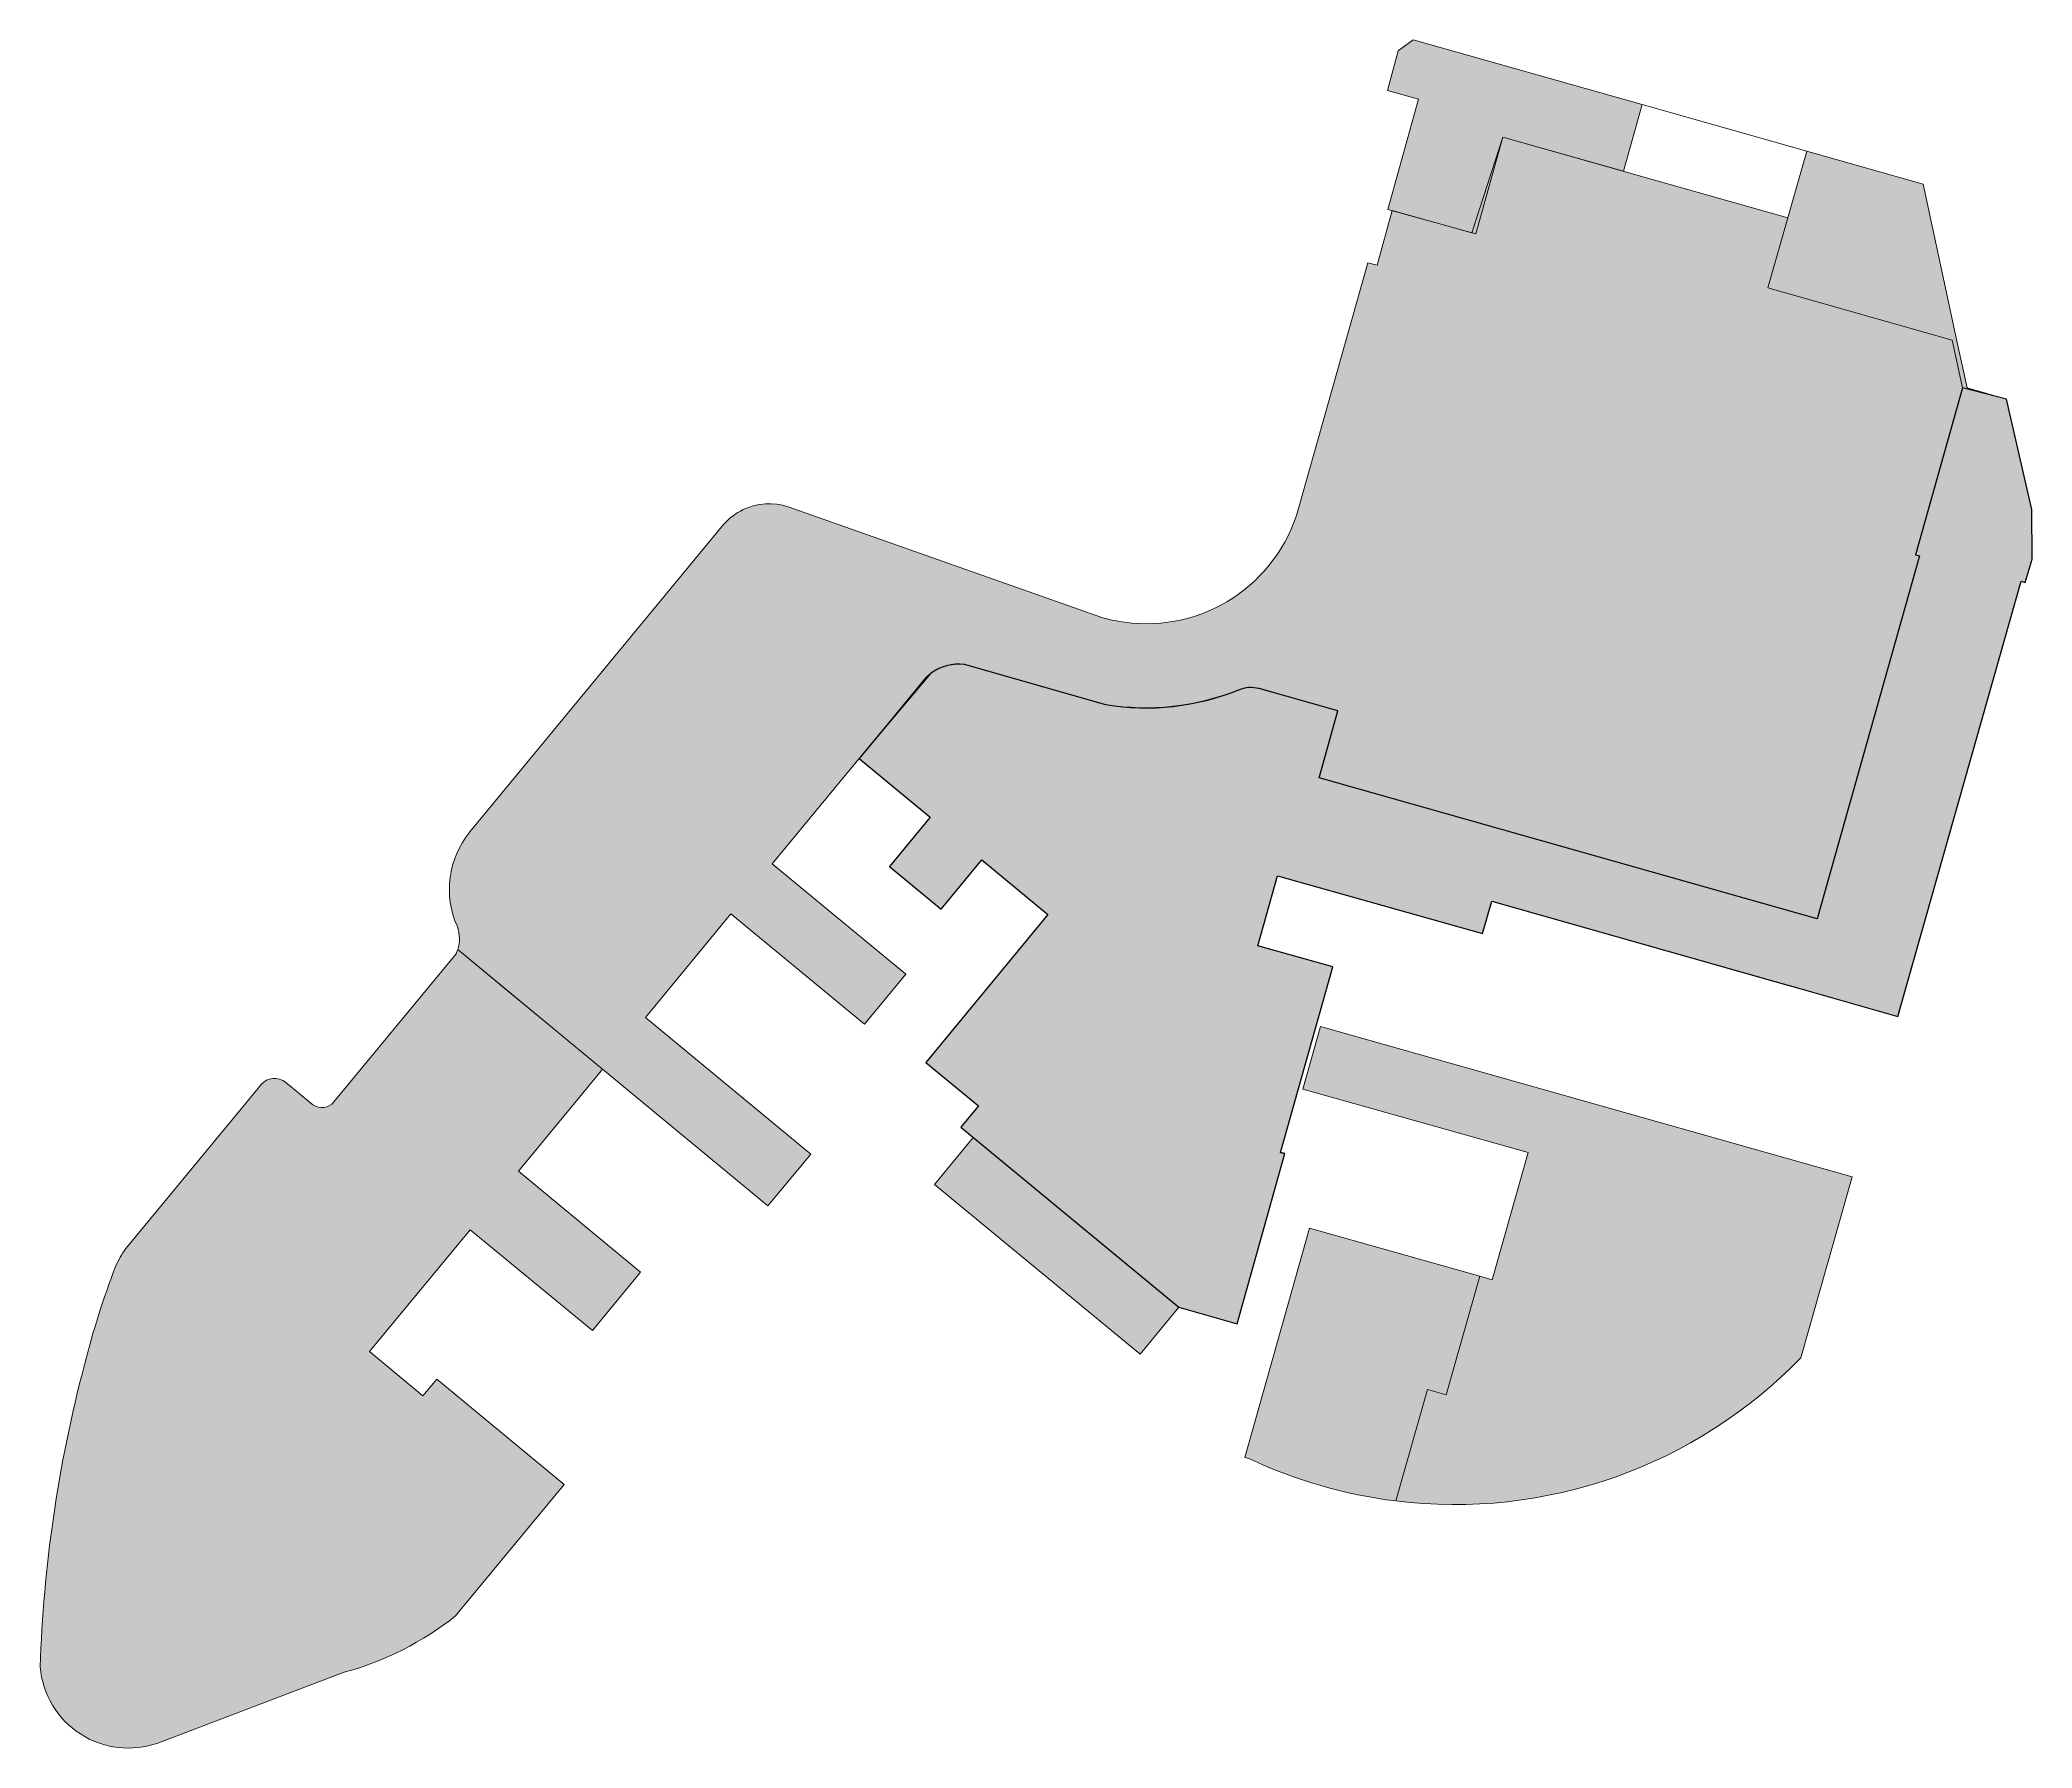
# Model space of a CAD drawing. Header units: millimetres. Extents: x -11451263 to 11578383104, y -507 to 1450429.
# Drawn here: x 11093836 to 11185804, y 1083189 to 1162039 of the extents above; entities that cross this region are included whole.
import ezdxf
from ezdxf.enums import TextEntityAlignment as Align

# ---------------------------------------------------------------- set-up
doc = ezdxf.new("R2010")
doc.units = ezdxf.units.MM
doc.header["$MEASUREMENT"] = 0
for name, pattern in [('xref.asix of  podium$0$CENTERX2', [4, 2.5, -0.5, 0.5, -0.5]), ('xref.asix of  podium$0$HIDDEN', [0.375, 0.25, -0.125]), ('xref.asix of  podium$0$PHANTOMX2', [5, 2.5, -0.5, 0.5, -0.5, 0.5, -0.5]), ('xref.asix of  podium$0$xref.asix of  podium$0$ACAD_ISO02W100', [15, 12, -3]), ('xref.asix of  podium$0$xref.asix of  podium$0$CENTERX2', [4, 2.5, -0.5, 0.5, -0.5]), ('xref.asix of  podium$0$xref.asix of  podium$0$HIDDEN', [0.375, 0.25, -0.125]), ('xref.asix of  podium$0$xref.asix of  podium$0$PHANTOMX2', [5, 2.5, -0.5, 0.5, -0.5, 0.5, -0.5]), ('xref.asix of  podium$0$Xref_ST_MBDV Cot vach 30.7.2022$0$ST_MBDV Cot vach 220803$0$HIDDEN', [0.375, 0.25, -0.125]), ('xref.asix of  podium$0$Xref_ST_MBDV Cot vach 30.7.2022$0$ST_MBDV Cot vach 220803$0$PHANTOMX2', [5, 2.5, -0.5, 0.5, -0.5, 0.5, -0.5]), ('Xref_ST_MBDV Cot vach 30.7.2022$0$HIDDEN', [0.375, 0.25, -0.125])]:
    doc.linetypes.add(name, pattern=pattern)
doc.layers.get('0').update_dxf_attribs({"linetype": 'CONTINUOUS', "lineweight": 13})
doc.layers.get('Defpoints').update_dxf_attribs({"color": 5, "linetype": 'CONTINUOUS', "lineweight": 13})
doc.layers.add('A-AREA-NON-PLOT', color=4, linetype='CONTINUOUS', plot=False)
for name, color, linetype in [('A-WALL-PATT', 251, 'CONTINUOUS'), ('KT-Net cot vach', 6, 'CONTINUOUS'), ('thang may block', 36, 'CONTINUOUS'), ('xref.asix of  podium$0$KT-Kich thuoc', 9, 'CONTINUOUS'), ('xref.asix of  podium$0$KT-Net cot vach', 6, 'CONTINUOUS'), ('xref.asix of  podium$0$KT-Net manh', 139, 'CONTINUOUS'), ('xref.asix of  podium$0$KT-Noi that', 36, 'CONTINUOUS'), ('xref.asix of  podium$0$xref.asix of  podium$0$KC-Betong', 6, 'CONTINUOUS'), ('xref.asix of  podium$0$xref.asix of  podium$0$KT-Net cot vach', 6, 'CONTINUOUS'), ('xref.asix of  podium$0$xref.asix of  podium$0$KT-Net manh', 139, 'CONTINUOUS'), ('xref.asix of  podium$0$xref.asix of  podium$0$KT-Noi that', 36, 'CONTINUOUS'), ('xref.asix of  podium$0$xref.asix of  podium$0$KT-Thay', 7, 'CONTINUOUS'), ('xref.asix of  podium$0$xref.asix of  podium$0$Xref_ST_MBDV Cot vach 30.7.2022$0$KT-Tuong', 1, 'CONTINUOUS'), ('xref.asix of  podium$0$Xref_ST_MBDV Cot vach 30.7.2022$0$ST_MBDV Cot vach 220803$0$KT-Net manh', 139, 'CONTINUOUS')]:
    doc.layers.add(name, color=color, linetype=linetype)
for name, color, linetype, lineweight in [('KT-Net cat', 1, 'CONTINUOUS', 40), ('KT-Net thay', 7, 'CONTINUOUS', 25), ('KT-Vat lieu', 250, 'CONTINUOUS', 9), ('xref.asix of  podium$0$Xref_ST_MBDV Cot vach 30.7.2022$0$ST_MBDV Cot vach 220803$0$KT-Noi that', 36, 'CONTINUOUS', 9), ('Xref_ST_MBDV Cot vach 30.7.2022$0$CUA', 37, 'CONTINUOUS', 13)]:
    doc.layers.add(name, color=color, linetype=linetype, lineweight=lineweight)
doc.styles.add('xref.asix of  podium$0$DIM', font='vnsimli.shx', dxfattribs={"width": 0.7})
doc.styles.add('xref.asix of  podium$0$xref.asix of  podium$0$DIM', font='vnsimli.shx', dxfattribs={"width": 0.7})
doc.styles.add('xref.asix of  podium$0$xref.asix of  podium$0$ROMANS', font='ROMANS.SHX')
doc.styles.add('xref.asix of  podium$0$xref.asix of  podium$0$xref.N.Cot vach tang N2$0$DIM', font='vnsimli.shx', dxfattribs={"width": 0.7})
doc.styles.add('xref.asix of  podium$0$Xref_ST_MBDV Cot vach 30.7.2022$0$ST_MBDV Cot vach 220803$0$DIM', font='vnsimli.shx', dxfattribs={"width": 0.7})
doc.styles.add('Xref.Asix of Basement B2$0$xref.N.Cot vach tang N2$0$DIM', font='vnsimli.shx', dxfattribs={"width": 0.7})
doc.dimstyles.new('xref.asix of  podium$0$CCU 1-100 A1', dxfattribs={"dimscale": 100, "dimtxt": 2.2, "dimasz": 1, "dimexe": 1, "dimexo": 0, "dimgap": 1, "dimtad": 1, "dimdec": 0, "dimdsep": 46, "dimtxsty": 'xref.asix of  podium$0$DIM', "dimblk1": 'xref.asix of  podium$0$_ARCHTICK', "dimblk2": 'xref.asix of  podium$0$_ARCHTICK', "dimsah": 1, "dimcen": 0, "dimdle": 1, "dimclrd": 256, "dimclre": 256, "dimclrt": 31, "dimadec": 0, "dimazin": 0, "dimtfac": 1, "dimtdec": 0, "dimtix": 1, "dimtmove": 2, "dimatfit": 3, "dimldrblk": 'xref.asix of  podium$0$_ARCHTICK', "dimfxl": 0, "dimtolj": 1, "dimarcsym": 0})
doc.dimstyles.new('xref.asix of  podium$0$xref.asix of  podium$0$CCU 1-100 A1', dxfattribs={"dimscale": 100, "dimtxt": 2.2, "dimasz": 1, "dimexe": 1, "dimexo": 0, "dimgap": 1, "dimtad": 1, "dimdec": 0, "dimdsep": 46, "dimtxsty": 'xref.asix of  podium$0$xref.asix of  podium$0$DIM', "dimblk1": 'xref.asix of  podium$0$xref.asix of  podium$0$_ARCHTICK', "dimblk2": 'xref.asix of  podium$0$xref.asix of  podium$0$_ARCHTICK', "dimsah": 1, "dimcen": 0, "dimdle": 1, "dimclrd": 256, "dimclre": 256, "dimclrt": 31, "dimadec": 0, "dimazin": 0, "dimtfac": 1, "dimtdec": 0, "dimtix": 1, "dimtmove": 2, "dimatfit": 3, "dimldrblk": 'xref.asix of  podium$0$xref.asix of  podium$0$_ARCHTICK', "dimfxl": 0, "dimtolj": 1, "dimarcsym": 0})
doc.dimstyles.new('xref.asix of  podium$0$xref.asix of  podium$0$xref.N.Cot vach tang N2$0$CCU 1-100 A1', dxfattribs={"dimscale": 100, "dimtxt": 2.2, "dimasz": 1, "dimexe": 1, "dimexo": 0, "dimgap": 1, "dimtad": 1, "dimdec": 0, "dimdsep": 46, "dimtxsty": 'xref.asix of  podium$0$xref.asix of  podium$0$xref.N.Cot vach tang N2$0$DIM', "dimblk1": 'xref.asix of  podium$0$xref.asix of  podium$0$xref.N.Cot vach tang N2$0$_ARCHTICK', "dimblk2": 'xref.asix of  podium$0$xref.asix of  podium$0$xref.N.Cot vach tang N2$0$_ARCHTICK', "dimsah": 1, "dimcen": 0, "dimdle": 1, "dimclrd": 256, "dimclre": 256, "dimclrt": 31, "dimadec": 0, "dimazin": 0, "dimtfac": 1, "dimtdec": 0, "dimtix": 1, "dimtmove": 2, "dimatfit": 3, "dimldrblk": 'xref.asix of  podium$0$xref.asix of  podium$0$xref.N.Cot vach tang N2$0$_ARCHTICK', "dimfxl": 0, "dimtolj": 1, "dimarcsym": 0})
doc.dimstyles.new('xref.asix of  podium$0$Xref_ST_MBDV Cot vach 30.7.2022$0$ST_MBDV Cot vach 220803$0$CCU 1-100 A1', dxfattribs={"dimscale": 100, "dimtxt": 2.2, "dimasz": 1, "dimexe": 1, "dimexo": 0, "dimgap": 1, "dimtad": 1, "dimdec": 0, "dimdsep": 46, "dimtxsty": 'xref.asix of  podium$0$Xref_ST_MBDV Cot vach 30.7.2022$0$ST_MBDV Cot vach 220803$0$DIM', "dimblk1": 'xref.asix of  podium$0$Xref_ST_MBDV Cot vach 30.7.2022$0$ST_MBDV Cot vach 220803$0$_ARCHTICK', "dimblk2": 'xref.asix of  podium$0$Xref_ST_MBDV Cot vach 30.7.2022$0$ST_MBDV Cot vach 220803$0$_ARCHTICK', "dimsah": 1, "dimcen": 0, "dimdle": 1, "dimclrd": 256, "dimclre": 256, "dimclrt": 31, "dimadec": 0, "dimazin": 0, "dimtfac": 1, "dimtdec": 0, "dimtix": 1, "dimtmove": 2, "dimatfit": 3, "dimldrblk": 'xref.asix of  podium$0$Xref_ST_MBDV Cot vach 30.7.2022$0$ST_MBDV Cot vach 220803$0$_ARCHTICK', "dimfxl": 0, "dimtolj": 1, "dimarcsym": 0})
doc.dimstyles.new('Xref.Asix of Basement B2$0$xref.N.Cot vach tang N2$0$CCU 1-100 A1', dxfattribs={"dimscale": 100, "dimtxt": 2.2, "dimasz": 1, "dimexe": 1, "dimexo": 0, "dimgap": 1, "dimtad": 1, "dimdec": 0, "dimdsep": 46, "dimtxsty": 'Xref.Asix of Basement B2$0$xref.N.Cot vach tang N2$0$DIM', "dimblk1": 'Xref.Asix of Basement B2$0$xref.N.Cot vach tang N2$0$_ARCHTICK', "dimblk2": 'Xref.Asix of Basement B2$0$xref.N.Cot vach tang N2$0$_ARCHTICK', "dimsah": 1, "dimcen": 0, "dimdle": 1, "dimclrd": 256, "dimclre": 256, "dimclrt": 31, "dimadec": 0, "dimazin": 0, "dimtfac": 1, "dimtdec": 0, "dimtix": 1, "dimtmove": 2, "dimatfit": 3, "dimldrblk": 'Xref.Asix of Basement B2$0$xref.N.Cot vach tang N2$0$_ARCHTICK', "dimfxl": 0, "dimtolj": 1, "dimarcsym": 0})
pattern_1 = [(49.99999999999999, (549.9999999999818, 1550), (286.9040730403014, -25.10085399303804), [30, -330]), (355, (549.9999999999818, 1550), (-55.50053344520001, 300.8768534800047), [24, -264]), (100.4514, (573.9086719999818, 1547.908263999999), (231.4037526856086, 275.7758168243814), [25.49607600000001, -280.4568448]), (46.1842, (549.9999999999818, 1630), (426.8964194502578, -66.20760573160723), [45, -495.0000000000001]), (96.63559999999998, (585.5746979999819, 1624.482677199999), (373.8650822194813, 389.6471483601767), [38.2441152, -420.6852000000001]), (351.1842, (549.9999999999818, 1630), (373.8647780534509, 389.6474403701299), [36.00000000000001, -396.0000000000001]), (21, (589.9999999999819, 1610), (238.7628208473847, -161.0475562661355), [30, -330]), (326.0000000000001, (589.9999999999819, 1610), (97.32613276863269, 290.0600180187412), [24, -264]), (71.4514, (609.8968931999818, 1596.579357599999), (336.089051432596, 129.012198683981), [25.496076, -280.4568448]), (37.50000000000001, (549.9999999999818, 1550), (4.863942126916267, 133.1575415325246), [0, -260.8, 0, -268.0000000000001, 0, -265.0000000000001]), (7.499999999999999, (549.9999999999818, 1550), (105.2278149768594, 157.7646847529441), [0, -152.8, 0, -254.8, 0, -101]), (327.5, (460.7999999999818, 1550), (213.5289744689636, -9.021948693751904), [0, -100, 0, -312.0000000000001, 0, -414.0000000000001]), (317.5, (420.7999999999818, 1550), (233.2744677369545, 40.04199293292709), [0, -130, 0, -207.2, 0, -294]), (45, (549.9999999999818, 1550), (-120.2081528017131, 120.2081528017131), []), (45, (549.9999999999818, 1599), (-120.2081528017131, 120.2081528017131), [])]
pattern_2 = [(24.99999999999999, (-101310.6999876555, 114216.4600816353), (311.7691453077651, -180.0000000872239), [37.5, -412.5]), (330.0000000000001, (-101310.6999876555, 114216.4600816353), (96.0693589620723, 370.1782177728818), [30, -330]), (75.45140000000006, (-101284.7192254327, 114201.4600841023), (407.8386491811398, 190.1778981800789), [31.870095, -350.571056]), (21.18420000000001, (-101268.438161483, 114307.0908603391), (448.6487574469091, -300.5233642087554), [56.25, -618.75]), (71.6356, (-101231.0507809222, 114282.047223279), (629.3860448110145, 243.9225419778903), [47.805144, -525.8565]), (326.1842, (-101268.438161483, 114307.0908603391), (629.3858544868855, 243.9230334741571), [45, -495]), (356, (-101233.6882286742, 114263.302252576), (185.4137068775497, -308.5802283025617), [37.5, -412.5]), (300.9999999999999, (-101233.6882286742, 114263.302252576), (263.4901157824137, 277.1898149821902), [30, -330]), (46.45140000000007, (-101218.2371028215, 114237.5872236609), (448.9037945028658, -31.39076302064097), [31.870095, -350.571056]), (12.50000000000003, (-101310.6999876555, 114216.4600816353), (75.8537967068254, 148.2826575333731), [0, -326, 0, -335, 0, -331.25]), (342.5000000000001, (-101310.6999876555, 114216.4600816353), (202.5537812009227, 123.140207573354), [0, -191, 0, -318.5, 0, -126.25]), (302.5, (-101411.7533059102, 114263.5820178196), (237.1376650558807, -123.022382970925), [0, -125, 0, -390, 0, -517.5]), (292.5000000000001, (-101457.0686952621, 114284.7129309068), (285.4261800959733, -77.86960007487525), [0, -162.499999999997, 0, -258.999999999994, 0, -367.499999999994]), (20.00000000000001, (-101310.6999876555, 114216.4600816353), (-72.67928045670466, 199.6846819170055), []), (20.00000000000001, (-101284.8146191239, 114271.9714335913), (-72.67928045670466, 199.6846819170055), [])]
pattern_3 = [(94.99999999999991, (0, 0), (220.6207996688883, 185.122831524787), [30, -329.9999999999999]), (40.00000000000002, (0, 0), (-251.9968669563544, 173.5072598392109), [24, -264]), (145.4514, (18.38506481051445, 15.42690339032561), (-31.37578744777068, 358.6301128797879), [25.496076, -280.4568448]), (91.18419999999992, (-56.56854249536991, 56.56854249490425), (348.6772000364789, 255.0455060785893), [44.99999999999998, -494.9999999999998]), (141.6356, (-27.51209593378007, 77.822316323407), (-11.15960598922027, 539.8846757617431), [38.2441152, -420.6852]), (36.18420000000004, (-56.56854249536991, 56.56854249490425), (-11.16002754930105, 539.8846671660984), [36, -396]), (66, (-14.14213562384248, 70.71067811874673), (282.708628845721, 54.95299058710798), [29.99999999999998, -329.9999999999996]), (11.00000000000003, (-14.14213562384248, 70.71067811874673), (-136.2834372247816, 273.9233741595065), [24, -264]), (116.4514, (9.416919730603695, 75.29007897595875), (146.4254468053138, 328.8762478957721), [25.496076, -280.4568448]), (82.50000000000001, (0, 0), (-90.71727412253608, 97.5959270450189), [0, -260.7999999999996, 0, -267.9999999999996, 0, -264.9999999999996]), (52.49999999999999, (0, 0), (-37.14917688098404, 185.9637799601454), [0, -152.8, 0, -254.8, 0, -101]), (12.5, (-63.07392488233745, -63.07392488187179), (157.3672669276824, 144.6083047259443), [0, -100, 0, -312, 0, -414]), (2.499999999999997, (-91.3581961300224, -91.35819612932391), (136.6359932793865, 193.2639227495796), [0, -130, 0, -207.2, 0, -294]), (90, (0, 0), (-150, 0), []), (90, (49.99999991618097, 49.99999991618097), (-150, 0), [])]
pattern_4 = [(49.99999999999999, (-11449260.89648508, -1095921.579832584), (286.9040730403014, -25.10085399303804), [30, -330]), (355, (-11449260.89648508, -1095921.579832584), (-55.50053344520001, 300.8768534800047), [24, -264]), (100.4514, (-11449236.98781308, -1095923.671568584), (231.4037526856086, 275.7758168243814), [25.496076, -280.4568448]), (46.18420000000001, (-11449260.89648508, -1095841.579832584), (426.8964194502578, -66.20760573160723), [45, -495]), (96.6356, (-11449225.32178708, -1095847.097155384), (373.8650822194813, 389.6471483601767), [38.2441152, -420.6852]), (351.1842, (-11449260.89648508, -1095841.579832584), (373.8647780534509, 389.6474403701299), [36, -396]), (21, (-11449220.89648508, -1095861.579832584), (238.7628208473847, -161.0475562661355), [30, -330]), (326.0000000000001, (-11449220.89648508, -1095861.579832584), (97.32613276863269, 290.0600180187412), [24, -264]), (71.4514, (-11449200.99959188, -1095875.000474984), (336.089051432596, 129.012198683981), [25.496076, -280.4568448]), (37.50000000000001, (-11449260.89648508, -1095921.579832584), (4.863942126916267, 133.1575415325246), [0, -260.8, 0, -268, 0, -265]), (7.499999999999999, (-11449260.89648508, -1095921.579832584), (105.2278149768594, 157.7646847529441), [0, -152.8, 0, -254.8, 0, -101]), (327.5, (-11449350.09648508, -1095921.579832584), (213.5289744689636, -9.021948693751902), [0, -100, 0, -312, 0, -414]), (317.5, (-11449390.09648508, -1095921.579832584), (233.2744677369545, 40.04199293292709), [0, -130, 0, -207.2, 0, -294]), (45, (-11449260.89648508, -1095921.579832584), (-106.0660171779821, 106.0660171779821), []), (45, (-11449190.18580708, -1095921.579832584), (-106.0660171779821, 106.0660171779821), [])]

# ---------------------------------------------------------------- blocks, each defined once
blk = doc.blocks.new('*U84')
h = blk.add_hatch()
h.set_pattern_fill('VATLIEU04', color=250, scale=40, style=0, pattern_type=2)
h.set_pattern_definition(pattern_1)
h.paths.add_polyline_path([(-475.0000000000001, -474.9999999999999), (1024.999999999996, -475.0000000000001), (1024.999999999982, 1025), (-475.0000000000146, 1025)])
at = {"color": 6, "ltscale": 0.25}
blk.add_lwpolyline([(-475.0000000000001, -474.9999999999999), (1024.999999999996, -475.0000000000001), (1024.999999999982, 1025), (-475.0000000000146, 1025)], close=True, dxfattribs=at)
at = {"layer": 'Defpoints', "linetype": 'ByBlock', "ltscale": 30}
for p, q in [((1024.999999999996, -475.0000000000001), (-475.0000000000146, 1025)), ((-475.0000000000001, -474.9999999999999), (1024.999999999982, 1025))]:
    blk.add_line(p, q, dxfattribs=at)
blk = doc.blocks.new('*U81')
h = blk.add_hatch()
h.set_pattern_fill('VATLIEU04', color=250, scale=40, style=0, pattern_type=2)
h.set_pattern_definition([(49.99999999999999, (550.0000000000146, 1549.999999999985), (286.9040730403014, -25.10085399303804), [30, -330]), (355, (550.0000000000146, 1549.999999999985), (-55.50053344520001, 300.8768534800047), [24, -264]), (100.4514, (573.9086720000146, 1547.908263999985), (231.4037526856086, 275.7758168243814), [25.49607600000001, -280.4568448]), (46.1842, (550.0000000000146, 1629.999999999985), (426.8964194502578, -66.20760573160723), [45, -495.0000000000001]), (96.63559999999998, (585.5746980000147, 1624.482677199985), (373.8650822194813, 389.6471483601767), [38.2441152, -420.6852000000001]), (351.1842, (550.0000000000146, 1629.999999999985), (373.8647780534509, 389.6474403701299), [36.00000000000001, -396.0000000000001]), (21, (590.0000000000146, 1609.999999999985), (238.7628208473847, -161.0475562661355), [30, -330]), (326.0000000000001, (590.0000000000146, 1609.999999999985), (97.32613276863269, 290.0600180187412), [24, -264]), (71.4514, (609.8968932000146, 1596.579357599985), (336.089051432596, 129.012198683981), [25.496076, -280.4568448]), (37.50000000000001, (550.0000000000146, 1549.999999999985), (4.863942126916267, 133.1575415325246), [0, -260.8, 0, -268.0000000000001, 0, -265.0000000000001]), (7.499999999999999, (550.0000000000146, 1549.999999999985), (105.2278149768594, 157.7646847529441), [0, -152.8, 0, -254.8, 0, -101]), (327.5, (460.8000000000145, 1549.999999999985), (213.5289744689636, -9.021948693751904), [0, -100, 0, -312.0000000000001, 0, -414.0000000000001]), (317.5, (420.8000000000145, 1549.999999999985), (233.2744677369545, 40.04199293292709), [0, -130, 0, -207.2, 0, -294]), (45, (550.0000000000146, 1549.999999999985), (-120.2081528017131, 120.2081528017131), []), (45, (550.0000000000146, 1598.999999999985), (-120.2081528017131, 120.2081528017131), [])])
h.paths.add_polyline_path([(-475.0000000000001, -474.9999999999999), (1025, -475.0000000000146), (1025.000000000015, 1024.999999999985), (-474.9999999999854, 1025)])
at = {"color": 6, "ltscale": 0.25}
blk.add_lwpolyline([(-475.0000000000001, -474.9999999999999), (1025, -475.0000000000146), (1025.000000000015, 1024.999999999985), (-474.9999999999854, 1025)], close=True, dxfattribs=at)
at = {"layer": 'Defpoints', "linetype": 'ByBlock', "ltscale": 30}
for p, q in [((1025, -475.0000000000146), (-474.9999999999854, 1025)), ((-475.0000000000001, -474.9999999999999), (1025.000000000015, 1024.999999999985))]:
    blk.add_line(p, q, dxfattribs=at)
blk = doc.blocks.new('*U83')
h = blk.add_hatch()
h.set_pattern_fill('VATLIEU04', color=250, scale=40, style=0, pattern_type=2)
h.set_pattern_definition([(49.99999999999999, (250.0000000000291, 1250.000000000029), (286.9040730403014, -25.10085399303804), [30, -330]), (355, (250.0000000000291, 1250.000000000029), (-55.50053344520001, 300.8768534800047), [24, -264]), (100.4514, (273.9086720000291, 1247.908264000028), (231.4037526856086, 275.7758168243814), [25.49607600000001, -280.4568448]), (46.1842, (250.0000000000291, 1330.000000000029), (426.8964194502578, -66.20760573160723), [45, -495.0000000000001]), (96.63559999999998, (285.5746980000292, 1324.482677200029), (373.8650822194813, 389.6471483601767), [38.2441152, -420.6852000000001]), (351.1842, (250.0000000000291, 1330.000000000029), (373.8647780534509, 389.6474403701299), [36.00000000000001, -396.0000000000001]), (21, (290.0000000000291, 1310.000000000029), (238.7628208473847, -161.0475562661355), [30, -330]), (326.0000000000001, (290.0000000000291, 1310.000000000029), (97.32613276863269, 290.0600180187412), [24, -264]), (71.4514, (309.8968932000291, 1296.579357600029), (336.089051432596, 129.012198683981), [25.496076, -280.4568448]), (37.50000000000001, (250.0000000000291, 1250.000000000029), (4.863942126916267, 133.1575415325246), [0, -260.8, 0, -268.0000000000001, 0, -265.0000000000001]), (7.499999999999999, (250.0000000000291, 1250.000000000029), (105.2278149768594, 157.7646847529441), [0, -152.8, 0, -254.8, 0, -101]), (327.5, (160.8000000000291, 1250.000000000029), (213.5289744689636, -9.021948693751904), [0, -100, 0, -312.0000000000001, 0, -414.0000000000001]), (317.5, (120.8000000000291, 1250.000000000029), (233.2744677369545, 40.04199293292709), [0, -130, 0, -207.2, 0, -294]), (45, (250.0000000000291, 1250.000000000029), (-120.2081528017131, 120.2081528017131), []), (45, (250.0000000000291, 1299.000000000029), (-120.2081528017131, 120.2081528017131), [])])
h.paths.add_polyline_path([(-475.0000000000001, -474.9999999999999), (725.0000000000146, -475.0000000000001), (725.0000000000291, 725.0000000000286), (-474.9999999999854, 725.0000000000289)])
at = {"color": 6, "ltscale": 0.25}
blk.add_lwpolyline([(-475.0000000000001, -474.9999999999999), (725.0000000000146, -475.0000000000001), (725.0000000000291, 725.0000000000286), (-474.9999999999854, 725.0000000000289)], close=True, dxfattribs=at)
at = {"layer": 'Defpoints', "linetype": 'ByBlock', "ltscale": 30}
for p, q in [((725.0000000000146, -475.0000000000001), (-474.9999999999854, 725.0000000000289)), ((-475.0000000000001, -474.9999999999999), (725.0000000000291, 725.0000000000286))]:
    blk.add_line(p, q, dxfattribs=at)
blk = doc.blocks.new('*U82')
h = blk.add_hatch()
h.set_pattern_fill('VATLIEU04', color=250, scale=40, style=0, pattern_type=2)
h.set_pattern_definition(pattern_1)
h.paths.add_polyline_path([(-475.0000000000001, -474.9999999999999), (1024.999999999996, -475.0000000000001), (1024.999999999982, 1025), (-475.0000000000146, 1025)])
at = {"color": 6, "ltscale": 0.25}
blk.add_lwpolyline([(-475.0000000000001, -474.9999999999999), (1024.999999999996, -475.0000000000001), (1024.999999999982, 1025), (-475.0000000000146, 1025)], close=True, dxfattribs=at)
at = {"layer": 'Defpoints', "linetype": 'ByBlock', "ltscale": 30}
for p, q in [((1024.999999999996, -475.0000000000001), (-475.0000000000146, 1025)), ((-475.0000000000001, -474.9999999999999), (1024.999999999982, 1025))]:
    blk.add_line(p, q, dxfattribs=at)
blk = doc.blocks.new('xref.asix of  podium$0$xref.asix of  podium$0$xref.N.Cot vach tang N2$0$_Open90')
at = {"color": 0, "linetype": 'ByBlock', "lineweight": -2}
for p, q in [((0, 0), (-1, 0)), ((-0.5, 0.5), (0, 0)), ((0, 0), (-0.5, -0.5))]:
    blk.add_line(p, q, dxfattribs=at)
blk = doc.blocks.new('*D71')
at = {"layer": 'Defpoints', "color": 0, "transparency": 16777216}
for p in [(-424.1796271887581, -514.9999999999402), (-353.063796673334, -514.9999999999402), (-353.0637966733485, -2114.999998141949)]:
    blk.add_point(p, dxfattribs=at)
at = {"layer": 'xref.asix of  podium$0$xref.asix of  podium$0$KT-Noi that', "color": 5, "transparency": 16777216}
for p, q in [((-353.063796673334, -514.9999999999402), (-474.1796271887581, -514.9999999999402)), ((-424.1796271887581, -564.9999999999402), (-424.1796271887579, -1154.999998141892)), ((-424.1796271887578, -2064.999998141949), (-424.1796271887579, -1511.666664808559)), ((-353.0637966733485, -2114.999998141949), (-474.1796271887578, -2114.999998141949))]:
    blk.add_line(p, q, dxfattribs=at)
at = {"layer": 'xref.asix of  podium$0$xref.asix of  podium$0$KT-Noi that', "color": 5, "transparency": 16777216, "xscale": 50, "yscale": 50, "zscale": 50}
for p, rotation in [((-424.1796271887581, -514.9999999999402), 90), ((-424.1796271887578, -2114.999998141949), 270)]:
    blk.add_blockref('xref.asix of  podium$0$xref.asix of  podium$0$xref.N.Cot vach tang N2$0$_Open90', p, dxfattribs=dict(at, rotation=rotation))
at = {"layer": 'xref.asix of  podium$0$xref.asix of  podium$0$KT-Noi that', "color": 5, "transparency": 16777216, "insert": (-424.1796271883068, -1333.333331475225), "char_height": 110, "attachment_point": 5, "rotation": 90, "style": 'xref.asix of  podium$0$xref.asix of  podium$0$xref.N.Cot vach tang N2$0$DIM'}
blk.add_mtext('\\A1;1600', dxfattribs=at)
blk = doc.blocks.new('xref.asix of  podium$0$xref.asix of  podium$0$xref.N.Cot vach tang N2$0$_ARCHTICK')
at = {"color": 0, "linetype": 'ByBlock', "const_width": 0.15}
blk.add_lwpolyline([(-0.5, -0.5), (0.5, 0.5)], dxfattribs=at)
blk = doc.blocks.new('*D72')
at = {"layer": 'Defpoints', "color": 0, "transparency": 16777216}
for p in [(-2310.000006262693, -614.99999999994), (-2310.000006262693, -826.7299089782482), (-210.0000062626932, -614.99999999994)]:
    blk.add_point(p, dxfattribs=at)
at = {"layer": 'xref.asix of  podium$0$xref.asix of  podium$0$KT-Noi that', "color": 5, "transparency": 16777216}
for p, q in [((-2310.000006262693, -614.99999999994), (-2310.000006262693, -876.7299089782482)), ((-260.0000062626932, -826.7299089782482), (-2260.000006262693, -826.7299089782482)), ((-210.0000062626932, -614.99999999994), (-210.0000062626932, -876.7299089782482))]:
    blk.add_line(p, q, dxfattribs=at)
at = {"layer": 'xref.asix of  podium$0$xref.asix of  podium$0$KT-Noi that', "color": 5, "transparency": 16777216, "xscale": 50, "yscale": 50, "zscale": 50, "rotation": 180}
blk.add_blockref('xref.asix of  podium$0$xref.asix of  podium$0$xref.N.Cot vach tang N2$0$_Open90', (-2310.000006262693, -826.7299089782482), dxfattribs=at)
at = {"layer": 'xref.asix of  podium$0$xref.asix of  podium$0$KT-Noi that', "color": 5, "transparency": 16777216, "xscale": 50, "yscale": 50, "zscale": 50}
blk.add_blockref('xref.asix of  podium$0$xref.asix of  podium$0$xref.N.Cot vach tang N2$0$_Open90', (-210.0000062626932, -826.7299089782482), dxfattribs=at)
at = {"layer": 'xref.asix of  podium$0$xref.asix of  podium$0$KT-Noi that', "color": 5, "transparency": 16777216, "insert": (-1260.000006262693, -721.7299089782482), "char_height": 110, "attachment_point": 5, "style": 'xref.asix of  podium$0$xref.asix of  podium$0$xref.N.Cot vach tang N2$0$DIM'}
blk.add_mtext('\\A1;2100', dxfattribs=at)
blk = doc.blocks.new('xref.asix of  podium$0$xref.asix of  podium$0$_Open90')
at = {"color": 0, "linetype": 'ByBlock', "lineweight": -2}
for p, q in [((0, 0), (-1, 0)), ((-0.5, 0.5), (0, 0)), ((0, 0), (-0.5, -0.5))]:
    blk.add_line(p, q, dxfattribs=at)
blk = doc.blocks.new('*D119')
at = {"layer": 'Defpoints', "color": 5, "transparency": 16777216}
for p, q in [((-2230.006080747116, 1494.255069669336), (-2230.006080747116, 1595.840436879545)), ((-2180.006080747116, 1545.840436879545), (-1728.427059651197, 1545.840436879545)), ((-780.0060807466507, 1545.840436879545), (-1371.760392984531, 1545.840436879545)), ((-730.0060807466507, 1457.189424308017), (-730.0060807466507, 1595.840436879545))]:
    blk.add_line(p, q, dxfattribs=at)
at = {"layer": 'Defpoints', "color": 0, "transparency": 16777216}
for p in [(-2230.006080747116, 1545.840436879545), (-2230.006080747116, 1494.255069669336), (-730.0060807466507, 1457.189424308017)]:
    blk.add_point(p, dxfattribs=at)
at = {"layer": 'Defpoints', "color": 5, "transparency": 16777216, "xscale": 50, "yscale": 50, "zscale": 50, "rotation": 180}
blk.add_blockref('xref.asix of  podium$0$xref.asix of  podium$0$_Open90', (-2230.006080747116, 1545.840436879545), dxfattribs=at)
at = {"layer": 'Defpoints', "color": 5, "transparency": 16777216, "xscale": 50, "yscale": 50, "zscale": 50}
blk.add_blockref('xref.asix of  podium$0$xref.asix of  podium$0$_Open90', (-730.0060807466507, 1545.840436879545), dxfattribs=at)
at = {"layer": 'Defpoints', "color": 5, "transparency": 16777216, "insert": (-1550.093726317864, 1545.840436877683), "char_height": 110, "attachment_point": 5, "style": 'xref.asix of  podium$0$xref.asix of  podium$0$DIM'}
blk.add_mtext('\\A1;1500', dxfattribs=at)
blk = doc.blocks.new('xref.asix of  podium$0$xref.asix of  podium$0$_ARCHTICK')
at = {"color": 0, "linetype": 'ByBlock', "const_width": 0.15}
blk.add_lwpolyline([(-0.5, -0.5), (0.5, 0.5)], dxfattribs=at)
blk = doc.blocks.new('*D120')
at = {"layer": 'Defpoints', "color": 5, "transparency": 16777216}
for p, q in [((-879.0568600944248, 1950.00233189948), (-1000.17269061273, 1950.00233189948)), ((-950.1726906127304, 1900.00233189948), (-950.1726906127303, 1328.33566523095)), ((-950.1726906127301, 400.0023318976165), (-950.1726906127302, 971.668998564283)), ((-879.0568600944248, 350.0023318976165), (-1000.17269061273, 350.0023318976164))]:
    blk.add_line(p, q, dxfattribs=at)
at = {"layer": 'Defpoints', "color": 0, "transparency": 16777216}
for p in [(-879.0568600944248, 1950.00233189948), (-950.1726906127301, 350.0023318976164), (-879.0568600944248, 350.0023318976165)]:
    blk.add_point(p, dxfattribs=at)
at = {"layer": 'Defpoints', "color": 5, "transparency": 16777216, "xscale": 50, "yscale": 50, "zscale": 50}
for p, rotation in [((-950.1726906127304, 1950.00233189948), 90), ((-950.1726906127301, 350.0023318976164), 270)]:
    blk.add_blockref('xref.asix of  podium$0$xref.asix of  podium$0$_Open90', p, dxfattribs=dict(at, rotation=rotation))
at = {"layer": 'Defpoints', "color": 5, "transparency": 16777216, "insert": (-950.17269060947, 1150.002331897616), "char_height": 110, "attachment_point": 5, "rotation": 90, "style": 'xref.asix of  podium$0$xref.asix of  podium$0$DIM'}
blk.add_mtext('\\A1;1600', dxfattribs=at)
blk = doc.blocks.new('xref.asix of  podium$0$Xref_ST_MBDV Cot vach 30.7.2022$0$ST_MBDV Cot vach 220803$0$_Open90')
at = {"color": 0, "linetype": 'ByBlock', "lineweight": -2}
for p, q in [((0, 0), (-1, 0)), ((-0.5, 0.5), (0, 0)), ((0, 0), (-0.5, -0.5))]:
    blk.add_line(p, q, dxfattribs=at)
blk = doc.blocks.new('*D79')
at = {"layer": 'Defpoints', "color": 5, "transparency": 16777216}
for p, q in [((608.4696230525153, 1180.009992983193), (506.8842558385806, 1180.009992983192)), ((556.8842558385807, 1130.009992983193), (556.8842558385807, 913.343326310938)), ((645.5352684166285, 180.0099929831923), (506.8842558385808, 180.0099929831922)), ((556.8842558385809, 230.0099929831923), (556.8842558385808, 556.6766596442711))]:
    blk.add_line(p, q, dxfattribs=at)
at = {"layer": 'Defpoints', "color": 0, "transparency": 16777216}
for p in [(556.8842558385807, 1180.009992983193), (608.4696230525153, 1180.009992983193), (645.5352684166285, 180.0099929831923)]:
    blk.add_point(p, dxfattribs=at)
at = {"layer": 'Defpoints', "color": 5, "transparency": 16777216, "xscale": 50, "yscale": 50, "zscale": 50}
for p, rotation in [((556.8842558385807, 1180.009992983193), 90), ((556.8842558385809, 180.0099929831922), 270)]:
    blk.add_blockref('xref.asix of  podium$0$Xref_ST_MBDV Cot vach 30.7.2022$0$ST_MBDV Cot vach 220803$0$_Open90', p, dxfattribs=dict(at, rotation=rotation))
at = {"layer": 'Defpoints', "color": 5, "transparency": 16777216, "insert": (556.8842558423057, 735.0099929776043), "char_height": 110, "attachment_point": 5, "rotation": 90, "style": 'xref.asix of  podium$0$Xref_ST_MBDV Cot vach 30.7.2022$0$ST_MBDV Cot vach 220803$0$DIM'}
blk.add_mtext('\\A1;1000', dxfattribs=at)
blk = doc.blocks.new('xref.asix of  podium$0$Xref_ST_MBDV Cot vach 30.7.2022$0$ST_MBDV Cot vach 220803$0$_ARCHTICK')
at = {"color": 0, "linetype": 'ByBlock', "const_width": 0.15}
blk.add_lwpolyline([(-0.5, -0.5), (0.5, 0.5)], dxfattribs=at)
blk = doc.blocks.new('*D80')
at = {"layer": 'Defpoints', "color": 5, "transparency": 16777216}
for p, q in [((424.9976681023836, 204.5758817344904), (424.9976681023836, 325.6917122453451)), ((474.9976681023836, 275.6917122453451), (896.6643347699816, 275.6917122453451)), ((1674.997668102384, 275.6917122453451), (1253.331001436648, 275.6917122453451)), ((1724.997668102384, 204.5758817326277), (1724.997668102384, 325.6917122453451))]:
    blk.add_line(p, q, dxfattribs=at)
at = {"layer": 'Defpoints', "color": 0, "transparency": 16777216}
for p in [(424.9976681023836, 204.5758817344904), (1724.997668102384, 275.6917122453451), (1724.997668102384, 204.5758817326277)]:
    blk.add_point(p, dxfattribs=at)
at = {"layer": 'Defpoints', "color": 5, "transparency": 16777216, "xscale": 50, "yscale": 50, "zscale": 50, "rotation": 180}
blk.add_blockref('xref.asix of  podium$0$Xref_ST_MBDV Cot vach 30.7.2022$0$ST_MBDV Cot vach 220803$0$_Open90', (424.9976681023836, 275.6917122453451), dxfattribs=at)
at = {"layer": 'Defpoints', "color": 5, "transparency": 16777216, "xscale": 50, "yscale": 50, "zscale": 50}
blk.add_blockref('xref.asix of  podium$0$Xref_ST_MBDV Cot vach 30.7.2022$0$ST_MBDV Cot vach 220803$0$_Open90', (1724.997668102384, 275.6917122453451), dxfattribs=at)
at = {"layer": 'Defpoints', "color": 5, "transparency": 16777216, "insert": (1074.997668103315, 275.6917122453451), "char_height": 110, "attachment_point": 5, "style": 'xref.asix of  podium$0$Xref_ST_MBDV Cot vach 30.7.2022$0$ST_MBDV Cot vach 220803$0$DIM'}
blk.add_mtext('\\A1;1300', dxfattribs=at)
blk = doc.blocks.new('xref.asix of  podium$0$_Open90')
at = {"color": 0, "linetype": 'ByBlock', "lineweight": -2}
for p, q in [((0, 0), (-1, 0)), ((-0.5, 0.5), (0, 0)), ((0, 0), (-0.5, -0.5))]:
    blk.add_line(p, q, dxfattribs=at)
blk = doc.blocks.new('*D47')
at = {"layer": 'Defpoints', "color": 5, "transparency": 16777216}
for p, q in [((1094688.674190335, 44448.42842004902), (1094565.876466291, 44013.86619060027)), ((1094751.912155455, 44482.51668603497), (1094654.154816002, 44510.14075913647)), ((1094307.972683777, 43101.18443215935), (1094468.888225335, 43670.63974606653)), ((1094379.686589751, 43028.96173684933), (1094246.260344689, 43066.66505782609))]:
    blk.add_line(p, q, dxfattribs=at)
at = {"layer": 'Defpoints', "color": 0, "transparency": 16777216}
for p in [(1094702.270672712, 44496.54427675938), (1094751.912155455, 44482.51668603497), (1094379.686589751, 43028.96173684933)]:
    blk.add_point(p, dxfattribs=at)
at = {"layer": 'Defpoints', "color": 5, "transparency": 16777216, "xscale": 50, "yscale": 50, "zscale": 50}
for p, rotation in [((1094702.270672712, 44496.54427675938), 74.2208755569779), ((1094294.376201399, 43053.068575449), 254.2208755569779)]:
    blk.add_blockref('xref.asix of  podium$0$_Open90', p, dxfattribs=dict(at, rotation=rotation))
at = {"layer": 'Defpoints', "color": 5, "transparency": 16777216, "insert": (1094517.382345806, 43842.25296833529), "char_height": 110, "attachment_point": 5, "rotation": 74.2208755569779, "style": 'xref.asix of  podium$0$DIM'}
blk.add_mtext('\\A1;1500', dxfattribs=at)
blk = doc.blocks.new('xref.asix of  podium$0$_ARCHTICK')
at = {"color": 0, "linetype": 'ByBlock', "const_width": 0.15}
blk.add_lwpolyline([(-0.5, -0.5), (0.5, 0.5)], dxfattribs=at)
blk = doc.blocks.new('*D48')
at = {"layer": 'Defpoints', "color": 5, "transparency": 16777216}
for p, q in [((1093945.975610713, 43306.40629595262), (1093978.910595812, 43422.9581348651)), ((1094013.429970145, 43361.24579577765), (1094563.554598534, 43205.79268059926)), ((1095456.905671455, 42953.35132446478), (1094906.781043068, 43108.80443964264)), ((1095485.683025439, 42871.31885986921), (1095518.618010543, 42987.87069879804))]:
    blk.add_line(p, q, dxfattribs=at)
at = {"layer": 'Defpoints', "color": 0, "transparency": 16777216}
for p in [(1093945.975610713, 43306.40629595262), (1095485.683025439, 42871.31885986921), (1095505.021528166, 42939.75484208768)]:
    blk.add_point(p, dxfattribs=at)
at = {"layer": 'Defpoints', "color": 5, "transparency": 16777216, "xscale": 50, "yscale": 50, "zscale": 50}
for p, rotation in [((1093965.314113435, 43374.84227815474), 164.220875556969), ((1095505.021528166, 42939.75484208768), 344.220875556969)]:
    blk.add_blockref('xref.asix of  podium$0$_Open90', p, dxfattribs=dict(at, rotation=rotation))
at = {"layer": 'Defpoints', "color": 5, "transparency": 16777216, "insert": (1094735.167820803, 43157.29856012785), "char_height": 110, "attachment_point": 5, "rotation": 344.220875556969, "style": 'xref.asix of  podium$0$DIM'}
blk.add_mtext('\\A1;1600', dxfattribs=at)
blk = doc.blocks.new('*U313')
blk.add_line((40.17017471486588, 115.2664611384298), (-245.3477144538574, 1125.701780673926))
for points in [[(48.11596759692475, 13.59608996041436), (-291.7862814134562, 1216.49527988361), (-253.2935073359163, 1227.372151851941), (86.60874167446468, 24.47296192874586)], [(20.92378767609603, 109.828025154264), (59.41656175363596, 120.7048971225955), (-226.1013274150876, 1131.140216658092), (-264.5941014926275, 1120.263344689761)], [(27.19217992096196, -96.23193519432141), (84.93134103727198, -79.91662724182413), (68.61603308464123, -22.1774661250426), (58.99283956525642, -24.89668411712546), (48.11596759692475, 13.59608996041436), (0, 0)], [(1326.323305038007, 270.8624937368882), (1268.584143921697, 254.5471857843909), (1252.268835969067, 312.2863469011725), (1261.892029488452, 315.0055648932555), (1251.01515752012, 353.4983389707953), (1299.131125117045, 367.0944289312096)]]:
    blk.add_lwpolyline(points, close=True)
at = {"linetype": 'Xref_ST_MBDV Cot vach 30.7.2022$0$HIDDEN', "ltscale": 200}
blk.add_arc((48.11596759692475, 13.59608996041436), 1250.000000000078, 15.77865715853713, 105.778657158534, dxfattribs=at)
blk = doc.blocks.new('*U311')
blk.add_line((77.1972071649117, 94.55469954443146), (1087.631916482533, 380.0747482387005))
for points in [[(-463.3290825423876, 1271.937954961144), (-447.0136511884306, 1214.198828714427), (-389.2745249412419, 1230.514260068518), (-391.9937635002347, 1240.137447776304), (-353.50101266909, 1251.014402012275), (-367.0972054640541, 1299.130340551206)], [(-96.23187707833331, -27.19238559006169), (-112.5473084322903, 30.54674065665527), (-54.80818218510165, 46.8621720107456), (-52.08894362610882, 37.23898430295942), (-13.59619279496418, 48.11593853893078), (0, 0)], [(-13.59619279496418, 48.11593853893078), (1189.30227067838, 388.0207584130564), (1178.425316442409, 426.5135092442011), (-24.47314703093555, 86.60868937007541)], [(82.63568428289736, 75.30832412885916), (71.75873004692602, 113.8010749600038), (1082.193439364548, 399.3211236542729), (1093.070393600519, 360.8283728231282)]]:
    blk.add_lwpolyline(points, close=True)
at = {"linetype": 'Xref_ST_MBDV Cot vach 30.7.2022$0$HIDDEN', "ltscale": 200}
blk.add_arc((-13.59619279496418, 48.11593853893078), 1250.000000000078, 15.77877961242757, 105.7787796124266, dxfattribs=at)
blk = doc.blocks.new('Xref.Asix of Basement B2$0$xref.N.Cot vach tang N2$0$_Open90')
at = {"color": 0, "linetype": 'ByBlock', "lineweight": -2}
for p, q in [((0, 0), (-1, 0)), ((-0.5, 0.5), (0, 0)), ((0, 0), (-0.5, -0.5))]:
    blk.add_line(p, q, dxfattribs=at)
blk = doc.blocks.new('*D469')
at = {"layer": 'Defpoints', "color": 5, "transparency": 16777216}
for p, q in [((-48452.71643039503, 14646.3712062561), (-46860.79859060649, 16574.01162682029)), ((-47073.49942454323, 16814.51408108114), (-46790.40742539735, 16580.726078436)), ((-48729.09398004971, 14809.76804544661), (-48446.00197877932, 14575.98004104696))]:
    blk.add_line(p, q, dxfattribs=at)
at = {"layer": 'Defpoints', "color": 0, "transparency": 16777216}
for p in [(-47073.49942454323, 16814.51408108114), (-46828.96023380978, 16612.56443523271), (-48729.09398004971, 14809.76804544661)]:
    blk.add_point(p, dxfattribs=at)
at = {"layer": 'Defpoints', "color": 5, "transparency": 16777216, "xscale": 50, "yscale": 50, "zscale": 50}
for p, rotation in [((-46828.96023380978, 16612.56443523271), 50.44882679790669), ((-48484.55478719174, 14607.81839784368), 230.4488267979067)]:
    blk.add_blockref('Xref.Asix of Basement B2$0$xref.N.Cot vach tang N2$0$_Open90', p, dxfattribs=dict(at, rotation=rotation))
at = {"layer": 'Defpoints', "color": 5, "transparency": 16777216, "insert": (-47737.71840816685, 15677.05196581129), "char_height": 110, "attachment_point": 5, "rotation": 50.44882679790669, "style": 'Xref.Asix of Basement B2$0$xref.N.Cot vach tang N2$0$DIM'}
blk.add_mtext('\\A1;2600', dxfattribs=at)
blk = doc.blocks.new('Xref.Asix of Basement B2$0$xref.N.Cot vach tang N2$0$_ARCHTICK')
at = {"color": 0, "linetype": 'ByBlock', "const_width": 0.15}
blk.add_lwpolyline([(-0.5, -0.5), (0.5, 0.5)], dxfattribs=at)
blk = doc.blocks.new('*D470')
at = {"layer": 'Defpoints', "color": 5, "transparency": 16777216}
for p, q in [((-48453.40417551064, 15072.19523950992), (-48404.35644347379, 15131.58674095672)), ((-48397.64199190422, 15061.19557574318), (-46701.31849049221, 13660.30793158098)), ((-46679.9750579074, 13607.63088098704), (-46630.92732527867, 13667.02238315055))]:
    blk.add_line(p, q, dxfattribs=at)
at = {"layer": 'Defpoints', "color": 0, "transparency": 16777216}
for p in [(-48453.40417551064, 15072.19523950992), (-46679.9750579074, 13607.63088098704), (-46662.76568210065, 13628.46957475899)]:
    blk.add_point(p, dxfattribs=at)
at = {"layer": 'Defpoints', "color": 5, "transparency": 16777216}
for p, xscale, yscale, zscale, rotation in [((-48436.19480029578, 15093.03393256516), 49.99999999999999, 49.99999999999999, 49.99999999999999, 140.4488267603454), ((-46662.76568210065, 13628.46957475899), 50, 50, 50, 320.4488267603454)]:
    blk.add_blockref('Xref.Asix of Basement B2$0$xref.N.Cot vach tang N2$0$_Open90', p, dxfattribs=dict(at, xscale=xscale, yscale=yscale, zscale=zscale, rotation=rotation))
at = {"layer": 'Defpoints', "color": 5, "transparency": 16777216, "insert": (-47482.61969187204, 14441.71265128434), "char_height": 110, "attachment_point": 5, "rotation": 320.4488267603454, "style": 'Xref.Asix of Basement B2$0$xref.N.Cot vach tang N2$0$DIM'}
blk.add_mtext('\\A1;2300', dxfattribs=at)
blk = doc.blocks.new('*D471')
at = {"layer": 'Defpoints', "color": 5, "transparency": 16777216}
for p, q in [((-46564.31663281471, 13512.11581051), (-46515.26890077487, 13571.50731196042)), ((-46508.5544492053, 13501.11614674688), (-44812.23094779218, 12100.22850258378)), ((-44790.88751520962, 12047.55145198712), (-44741.83978257865, 12106.94295415334))]:
    blk.add_line(p, q, dxfattribs=at)
at = {"layer": 'Defpoints', "color": 0, "transparency": 16777216}
for p in [(-46564.31663281471, 13512.11581051), (-44790.88751520962, 12047.55145198712), (-44773.67813940063, 12068.39014576179)]:
    blk.add_point(p, dxfattribs=at)
at = {"layer": 'Defpoints', "color": 5, "transparency": 16777216}
for p, xscale, yscale, zscale, rotation in [((-46547.10725759686, 13532.95450356887), 49.99999999999999, 49.99999999999999, 49.99999999999999, 140.4488267603454), ((-44773.67813940063, 12068.39014576179), 50, 50, 50, 320.4488267603454)]:
    blk.add_blockref('Xref.Asix of Basement B2$0$xref.N.Cot vach tang N2$0$_Open90', p, dxfattribs=dict(at, xscale=xscale, yscale=yscale, zscale=zscale, rotation=rotation))
at = {"layer": 'Defpoints', "color": 5, "transparency": 16777216, "insert": (-45593.53214917257, 12881.63322228759), "char_height": 110, "attachment_point": 5, "rotation": 320.4488267603454, "style": 'Xref.Asix of Basement B2$0$xref.N.Cot vach tang N2$0$DIM'}
blk.add_mtext('\\A1;2300', dxfattribs=at)
blk = doc.blocks.new('*D472')
at = {"layer": 'Defpoints', "color": 5, "transparency": 16777216}
for p, q in [((-44443.22442681506, 11335.18215114546), (-42851.30658702727, 13262.82257170873)), ((-43064.007420972, 13503.32502597617), (-42780.91542181814, 13269.53702332444)), ((-44719.60197647661, 11498.57899034163), (-44436.50997519935, 11264.79098593632))]:
    blk.add_line(p, q, dxfattribs=at)
at = {"layer": 'Defpoints', "color": 0, "transparency": 16777216}
for p in [(-43064.007420972, 13503.32502597617), (-42819.46823023056, 13301.37538012116), (-44719.60197647661, 11498.57899034163)]:
    blk.add_point(p, dxfattribs=at)
at = {"layer": 'Defpoints', "color": 5, "transparency": 16777216, "xscale": 50, "yscale": 50, "zscale": 50}
for p, rotation in [((-42819.46823023056, 13301.37538012116), 50.44882679790669), ((-44475.06278361177, 11296.62934273303), 230.4488267979067)]:
    blk.add_blockref('Xref.Asix of Basement B2$0$xref.N.Cot vach tang N2$0$_Open90', p, dxfattribs=dict(at, rotation=rotation))
at = {"layer": 'Defpoints', "color": 5, "transparency": 16777216, "insert": (-43728.22640458726, 12365.8629107002), "char_height": 110, "attachment_point": 5, "rotation": 50.44882679790669, "style": 'Xref.Asix of Basement B2$0$xref.N.Cot vach tang N2$0$DIM'}
blk.add_mtext('\\A1;2600', dxfattribs=at)
blk = doc.blocks.new('*D473')
at = {"layer": 'Defpoints', "color": 5, "transparency": 16777216}
for p, q in [((-44675.2290222533, 11952.03632546682), (-44626.18129021503, 12011.42782691535)), ((-44619.46683864546, 11941.03666170181), (-42923.14333723356, 10540.14901753972)), ((-42901.79990465008, 10487.47196694417), (-42852.75217202002, 10546.86346910928))]:
    blk.add_line(p, q, dxfattribs=at)
at = {"layer": 'Defpoints', "color": 0, "transparency": 16777216}
for p in [(-44675.2290222533, 11952.03632546682), (-42901.79990465008, 10487.47196694417), (-42884.590528842, 10508.31066071773)]:
    blk.add_point(p, dxfattribs=at)
at = {"layer": 'Defpoints', "color": 5, "transparency": 16777216}
for p, xscale, yscale, zscale, rotation in [((-44658.01964703701, 11972.8750185238), 49.99999999999999, 49.99999999999999, 49.99999999999999, 140.4488267603454), ((-42884.590528842, 10508.31066071773), 50, 50, 50, 320.4488267603454)]:
    blk.add_blockref('Xref.Asix of Basement B2$0$xref.N.Cot vach tang N2$0$_Open90', p, dxfattribs=dict(at, xscale=xscale, yscale=yscale, zscale=zscale, rotation=rotation))
at = {"layer": 'Defpoints', "color": 5, "transparency": 16777216, "insert": (-43704.44453861334, 11321.55373724303), "char_height": 110, "attachment_point": 5, "rotation": 320.4488267603454, "style": 'Xref.Asix of Basement B2$0$xref.N.Cot vach tang N2$0$DIM'}
blk.add_mtext('\\A1;2300', dxfattribs=at)
blk = doc.blocks.new('xref.asix of  podium$0$xref.asix of  podium$0$TMCC')
at = {"layer": 'xref.asix of  podium$0$xref.asix of  podium$0$KT-Noi that', "linetype": 'Continuous', "ltscale": 2}
for p, q in [((-2510.000008398798, -664.99999999994), (-2560.000008398798, -664.99999999994)), ((-2560.000008398798, -664.99999999994), (-2560.000008398798, -714.99999999994)), ((-2560.000008398798, -714.99999999994), (-2510.000008398798, -714.99999999994)), ((-2555.000006262693, -1814.99999999994), (-2555.000006262693, -714.99999999994)), ((-2515.000006262693, -214.99999999994), (-2515.000006262693, -2439.99999999994)), ((-2465.000006262693, -214.99999999994), (-2515.000006262693, -214.99999999994)), ((-2510.000008398798, -714.99999999994), (-2510.000008398798, -664.99999999994)), ((-2465.000006262693, -2439.99999999994), (-2465.000006262693, -214.99999999994)), ((-2310.000006262693, -714.99999999994), (-2385.000006262693, -714.99999999994)), ((-185.0000062626932, -489.99999999994), (-2310.000006262693, -489.99999999994)), ((-2310.000006262693, -489.99999999994), (-2310.000006262693, -514.99999999994)), ((-210.0000062626932, -514.99999999994), (-2310.000006262693, -514.99999999994)), ((-2310.000006262693, -514.99999999994), (-2310.000006262693, -714.99999999994)), ((-1938.250006262693, -164.74999999994), (-1932.250006262693, -167.24999999994)), ((-1938.250006262693, -247.24999999994), (-1938.250006262693, -164.74999999994)), ((-1932.250006262693, -244.74999999994), (-1938.250006262693, -247.24999999994)), ((-1932.250006262693, -167.24999999994), (-1930.050006262696, -202.24999999994)), ((-1930.050006262696, -209.74999999994), (-1932.250006262693, -244.74999999994)), ((-1930.050006262696, -202.24999999994), (-1905.400006262687, -202.24999999994)), ((-1905.400006262687, -209.74999999994), (-1930.050006262696, -209.74999999994)), ((-1905.400006262687, -202.24999999994), (-1895.400006262687, -201.99999999994)), ((-1895.400006262687, -210.49999999994), (-1905.400006262687, -209.74999999994)), ((-1895.400006262687, -201.99999999994), (-1870.000006262693, -201.49999999994)), ((-1870.000006262693, -210.49999999994), (-1895.400006262687, -210.49999999994)), ((-1870.000006262693, -201.49999999994), (-1870.000006262693, -210.49999999994)), ((-1839.268615574998, -261.3920001944007), (-1839.268615578098, -150.6080001945247)), ((-1798.782414799367, -146.0000001943672), (-1834.66061557793, -146.0000001943672)), ((-1798.782414796122, -266.0000001943772), (-1834.66061557502, -266.000000194379)), ((-1794.174414799447, -141.3920001944371), (-1794.17441479789, -110.6079990881535)), ((-1794.17441479789, -301.3919990888407), (-1794.174414796333, -270.6080001941682)), ((-978.4333909374109, -105.9999987138362), (-1789.566414798101, -105.9999990883625)), ((-978.433390937018, -305.9999987138381), (-1789.566414798363, -305.9999990883616)), ((-1652.000006262693, -305.99999999994), (-1652.000006262693, -105.99999999994)), ((-1652.000006262693, -105.99999999994), (-1118.000006262693, -105.99999999994)), ((-1652.000006262693, -280.99999999994), (-1652.000006262693, -130.99999999994)), ((-1652.000006262693, -130.99999999994), (-1118.000006262693, -130.99999999994)), ((-1118.000006262693, -280.99999999994), (-1652.000006262693, -280.99999999994)), ((-1118.000006262693, -305.99999999994), (-1652.000006262693, -305.99999999994)), ((-1439.500006262693, -418.99999999994), (-1442.000006262693, -410.99999999994)), ((-1442.000006262693, -410.99999999994), (-1328.000006262693, -410.99999999994)), ((-1390.000006262693, -422.99999999994), (-1439.500006262693, -418.99999999994)), ((-1393.000006262693, -461.99999999994), (-1390.000006262693, -451.99999999994)), ((-1393.000006262693, -499.99999999994), (-1393.000006262693, -461.99999999994)), ((-1377.000006262693, -499.99999999994), (-1393.000006262693, -499.99999999994)), ((-1390.000006262693, -451.99999999994), (-1390.000006262693, -422.99999999994)), ((-1330.500006262693, -418.99999999994), (-1380.000006262693, -422.99999999994)), ((-1380.000006262693, -422.99999999994), (-1380.000006262693, -451.99999999994)), ((-1380.000006262693, -451.99999999994), (-1377.000006262693, -461.99999999994)), ((-1377.000006262693, -461.99999999994), (-1377.000006262693, -499.99999999994)), ((-1328.000006262693, -410.99999999994), (-1330.500006262693, -418.99999999994)), ((-1118.000006262693, -105.99999999994), (-1118.000006262693, -305.99999999994)), ((-1118.000006262693, -130.99999999994), (-1118.000006262693, -280.99999999994)), ((-973.8253909386403, -141.3919998197762), (-973.8253909370687, -110.6079987141766)), ((-973.8253909370978, -301.3919987139034), (-973.8253909355408, -270.6079998201039)), ((-933.8766155784251, -145.9999998198418), (-969.2173909385601, -145.9999998198455)), ((-933.8766155748453, -265.9999998198546), (-969.217390935286, -265.9999998198509)), ((-929.2686155750125, -261.3919998200163), (-929.2686155780975, -150.607999820184)), ((-900.0000062626932, -210.49999999994), (-900.0000062626932, -201.49999999994)), ((-900.0000062626932, -201.49999999994), (-874.600006262699, -201.49999999994)), ((-874.600006262699, -209.99999999994), (-900.0000062626932, -210.49999999994)), ((-874.600006262699, -201.49999999994), (-864.600006262699, -202.24999999994)), ((-864.600006262699, -209.74999999994), (-874.600006262699, -209.99999999994)), ((-864.600006262699, -202.24999999994), (-839.9500062626903, -202.24999999994)), ((-839.9500062626903, -209.74999999994), (-864.600006262699, -209.74999999994)), ((-839.9500062626903, -202.24999999994), (-837.7500062626932, -167.24999999994)), ((-837.7500062626932, -244.74999999994), (-839.9500062626903, -209.74999999994)), ((-837.7500062626932, -167.24999999994), (-831.7500062626932, -164.74999999994)), ((-831.7500062626932, -247.24999999994), (-837.7500062626932, -244.74999999994)), ((-831.7500062626932, -164.74999999994), (-831.7500062626932, -247.24999999994)), ((-210.0000062626932, -2114.99999999994), (-210.0000062626932, -514.99999999994)), ((-185.0000062626932, -2139.99999999994), (-185.0000062626932, -489.99999999994)), ((-2560.000008398798, -1864.99999999994), (-2560.000008398798, -1814.99999999994)), ((-2560.000008398798, -1814.99999999994), (-2510.000008398798, -1814.99999999994)), ((-2510.000008398798, -1814.99999999994), (-2510.000008398798, -1864.99999999994)), ((-2385.000006262693, -1814.99999999994), (-2310.000006262693, -1814.99999999994)), ((-2310.000006262693, -1814.99999999994), (-2310.000006262693, -2114.99999999994)), ((-1485.000006262693, -999.99999999994), (-1285.000006262693, -999.99999999994)), ((-1485.000006262693, -1529.99999999994), (-1485.000006262693, -999.99999999994)), ((-1285.000006262693, -1529.99999999994), (-1485.000006262693, -1529.99999999994)), ((-1460.000006262693, -999.99999999994), (-1310.000006262693, -999.99999999994)), ((-1460.000006262693, -1529.99999999994), (-1460.000006262693, -999.99999999994)), ((-1310.000006262693, -1529.99999999994), (-1460.000006262693, -1529.99999999994)), ((-1310.000006262693, -999.99999999994), (-1310.000006262693, -1529.99999999994)), ((-1285.000006262693, -999.99999999994), (-1285.000006262693, -1529.99999999994)), ((-2510.000008398798, -1864.99999999994), (-2560.000008398798, -1864.99999999994)), ((-2515.000006262693, -2439.99999999994), (-2465.000006262693, -2439.99999999994)), ((-2310.000006262693, -2114.99999999994), (-210.0000062626932, -2114.99999999994)), ((-2310.000006262693, -2114.99999999994), (-2310.000006262693, -2139.99999999994)), ((-2310.000006262693, -2139.99999999994), (-185.0000062626932, -2139.99999999994)), ((-1442.000006262693, -2268.99999999994), (-1439.500006262693, -2260.99999999994)), ((-1328.000006262693, -2268.99999999994), (-1442.000006262693, -2268.99999999994)), ((-1439.500006262693, -2260.99999999994), (-1390.000006262693, -2256.99999999994)), ((-1393.000006262693, -2217.99999999994), (-1393.000006262693, -2179.99999999994)), ((-1393.000006262693, -2179.99999999994), (-1377.000006262693, -2179.99999999994)), ((-1390.000006262693, -2227.99999999994), (-1393.000006262693, -2217.99999999994)), ((-1390.000006262693, -2256.99999999994), (-1390.000006262693, -2227.99999999994)), ((-1377.000006262693, -2217.99999999994), (-1380.000006262693, -2227.99999999994)), ((-1380.000006262693, -2227.99999999994), (-1380.000006262693, -2256.99999999994)), ((-1380.000006262693, -2256.99999999994), (-1330.500006262693, -2260.99999999994)), ((-1377.000006262693, -2179.99999999994), (-1377.000006262693, -2217.99999999994)), ((-1330.500006262693, -2260.99999999994), (-1328.000006262693, -2268.99999999994))]:
    blk.add_line(p, q, dxfattribs=at)
at = {"layer": 'xref.asix of  podium$0$xref.asix of  podium$0$KT-Noi that', "linetype": 'xref.asix of  podium$0$xref.asix of  podium$0$ACAD_ISO02W100', "ltscale": 2}
for p, q in [((-185.0000062626932, -489.99999999994), (-2310.000006262693, -2127.49999999994)), ((-185.0000062626932, -2139.99999999994), (-2310.000006262693, -489.99999999994))]:
    blk.add_line(p, q, dxfattribs=at)
at = {"layer": 'xref.asix of  podium$0$xref.asix of  podium$0$KT-Noi that', "linetype": 'Continuous', "ltscale": 2}
for points in [[(-2510.000008398798, -714.99999999994), (-2465.000006262693, -714.99999999994), (-2465.000006262693, -1264.99999999994), (-2510.000008398798, -1264.99999999994)], [(-2385.000006262693, -2429.99999999994), (-2385.000006262693, -224.99999999994), (-2435.000006262693, -224.99999999994), (-2435.000006262693, -2429.99999999994)], [(-2435.000006262693, -714.99999999994), (-2390.000006262693, -714.99999999994), (-2390.000006262693, -1264.99999999994), (-2435.000006262693, -1264.99999999994)], [(-1385.000006262693, -410.99999999994), (-796.7500062626932, -410.99999999994), (-796.7500062626932, -99.99999999993997), (-701.7500062626932, -99.99999999993997), (-701.7500062626932, -64.99999999993997), (-831.7500062626932, -64.99999999993997), (-831.7500062626932, -380.99999999994), (-1385.000006262693, -380.99999999994), (-1938.250006262693, -380.99999999994), (-1938.250006262693, -64.99999999993997), (-2068.250006262693, -64.99999999993997), (-2068.250006262693, -99.99999999993997), (-1973.250006262693, -99.99999999993997), (-1973.250006262693, -410.99999999994), (-1385.000006262693, -410.99999999994)], [(-2510.000008398798, -1264.99999999994), (-2465.000006262693, -1264.99999999994), (-2465.000006262693, -1814.99999999994), (-2510.000008398798, -1814.99999999994)], [(-2435.000006262693, -1264.99999999994), (-2390.000006262693, -1264.99999999994), (-2390.000006262693, -1814.99999999994), (-2435.000006262693, -1814.99999999994)], [(-1385.000006262693, -2268.99999999994), (-1210.000006262693, -2268.99999999994), (-1210.000006262693, -2464.99999999994), (-1385.000006262693, -2464.99999999994), (-1560.000006262693, -2464.99999999994), (-1560.000006262693, -2268.99999999994), (-1385.000006262693, -2268.99999999994)]]:
    blk.add_lwpolyline(points, close=True, dxfattribs=at)
for points in [[(-2495.000006262693, -1264.99999999994), (-2495.000006262693, -714.99999999994)], [(-2480.000006262693, -1264.99999999994), (-2480.000006262693, -714.99999999994)], [(-2420.000006262693, -1264.99999999994), (-2420.000006262693, -714.99999999994)], [(-2405.000006262693, -1264.99999999994), (-2405.000006262693, -714.99999999994)], [(-2495.000006262693, -1814.99999999994), (-2495.000006262693, -1264.99999999994)], [(-2480.000006262693, -1814.99999999994), (-2480.000006262693, -1264.99999999994)], [(-2420.000006262693, -1814.99999999994), (-2420.000006262693, -1264.99999999994)], [(-2405.000006262693, -1814.99999999994), (-2405.000006262693, -1264.99999999994)]]:
    blk.add_lwpolyline(points, dxfattribs=at)
for centre, radius in [((-1685.000006262693, -205.99999999994), 14.5), ((-1085.000006262693, -205.99999999994), 17.5)]:
    blk.add_circle(centre, radius, dxfattribs=at)
for centre, radius, start, end in [((-1834.66061557793, -150.6080001945247), 4.608000000157357, 90, 180), ((-1834.66061557502, -261.3920001944007), 4.607999999978259, 180, 270), ((-1798.782414799367, -141.3920001944371), 4.607999999930221, 270, 0), ((-1798.782414796122, -270.6080001941682), 4.60799999979095, 0, 90), ((-1789.566414798101, -110.6079990881535), 4.607999999791003, 90, 180), ((-1789.566414798363, -301.3919990888407), 4.607999999520398, 180, 270), ((-978.4333909374109, -110.6079987141766), 4.608000000340305, 0, 90), ((-978.433390937018, -301.3919987139034), 4.607999999934203, 270, 0), ((-969.2173909385601, -141.3919998197762), 4.608000000069675, 180, 270), ((-969.217390935286, -270.6079998201039), 4.608000000253028, 90, 180), ((-933.8766155784251, -150.607999820184), 4.608000000340515, 0, 90), ((-933.8766155748453, -261.3919998200163), 4.607999999838648, 270, 0)]:
    blk.add_arc(centre, radius, start, end, dxfattribs=at)
at = {"layer": 'xref.asix of  podium$0$xref.asix of  podium$0$KT-Noi that', "linetype": 'Continuous', "ltscale": 2, "style": 'xref.asix of  podium$0$xref.asix of  podium$0$ROMANS', "width": 0.75}
for p in [(-2110.000006262693, -594.99999999994), (-2110.000006262693, -2034.99999999994)]:
    blk.add_text('COP', height=100, dxfattribs=at).set_placement(p, align=Align.MIDDLE)
at = {"layer": 'xref.asix of  podium$0$xref.asix of  podium$0$KT-Noi that', "color": 5}
dim = blk.add_linear_dim(base=(-2310.000006262693, -826.7299089782482), p1=(-210.0000062626932, -614.99999999994), p2=(-2310.000006262693, -614.99999999994), angle=180, dimstyle='xref.asix of  podium$0$xref.asix of  podium$0$xref.N.Cot vach tang N2$0$CCU 1-100 A1', override={"dimscale": 50, "dimblk1": 'xref.asix of  podium$0$xref.asix of  podium$0$xref.N.Cot vach tang N2$0$_Open90', "dimblk2": 'xref.asix of  podium$0$xref.asix of  podium$0$xref.N.Cot vach tang N2$0$_Open90', "dimclrd": 5, "dimclre": 5, "dimclrt": 5, "dimlwd": 65535, "dimlwe": 65535}, dxfattribs=at)
dim.commit()
dim.dimension.update_dxf_attribs({"geometry": '*D72', "text_midpoint": (-1260.000006262693, -721.7299089782482)})
dim = blk.add_linear_dim(base=(-424.1796271887581, -514.9999999999402), p1=(-353.0637966733484, -2114.999998141948), p2=(-353.0637966733339, -514.99999999994), angle=270, dimstyle='xref.asix of  podium$0$xref.asix of  podium$0$xref.N.Cot vach tang N2$0$CCU 1-100 A1', override={"dimscale": 50, "dimblk1": 'xref.asix of  podium$0$xref.asix of  podium$0$xref.N.Cot vach tang N2$0$_Open90', "dimblk2": 'xref.asix of  podium$0$xref.asix of  podium$0$xref.N.Cot vach tang N2$0$_Open90', "dimclrd": 5, "dimclre": 5, "dimclrt": 5, "dimlwd": 65535, "dimlwe": 65535}, dxfattribs=at)
dim.commit()
dim.dimension.update_dxf_attribs({"geometry": '*D71', "text_midpoint": (-424.1796271883068, -1333.333331475225), "dimtype": 128})
blk = doc.blocks.new('xref.asix of  podium$0$xref.asix of  podium$0$TM 1000kg')
at = {"layer": 'xref.asix of  podium$0$xref.asix of  podium$0$KT-Net manh'}
for p, q in [((-2849.992175524589, 2500.000000001863), (-2849.992175524589, 1742.237188449129)), ((-2831.992175524589, 2500.000000001863), (-2831.992175524123, 1754.380282491446)), ((-2849.992175524589, 1742.237188449129), (-2846.992175522726, 1742.237188449129)), ((-2846.992175522726, 1742.237188449129), (-2846.99217552226, 1739.237188450992)), ((-2550.006080746651, 1674.237188450992), (-2846.99217552226, 1739.237188450992)), ((-2550.006080746651, 1692.663264481351), (-2831.992175524123, 1754.380282491446)), ((-2499.99217552552, 1800), (-2500.000000003725, 500)), ((-2849.992175524123, 557.7628115508705), (-2846.992175522726, 557.7628115508705)), ((-2849.992175524589, -100), (-2849.992175524123, 557.7628115508705)), ((-2550.006080747116, 625.7628115508705), (-2846.992175522726, 560.7628115508705)), ((-2846.992175522726, 557.7628115508705), (-2846.992175522726, 560.7628115508705)), ((-2550.006080746651, 607.3367355205119), (-2831.992175524123, 545.6197175085545)), ((-2831.992175524589, -100), (-2831.992175524123, 545.6197175085545))]:
    blk.add_line(p, q, dxfattribs=at)
at = {"layer": 'xref.asix of  podium$0$xref.asix of  podium$0$KT-Net manh', "const_width": 2}
for points in [[(-2846.992175522726, 1742.237188449129), (-2831.992175524123, 1754.380282491446)], [(-2846.992175522726, 557.7628115508705), (-2831.992175524123, 545.6197175085545)]]:
    blk.add_lwpolyline(points, dxfattribs=at)
at = {"layer": 'xref.asix of  podium$0$xref.asix of  podium$0$KT-Net manh', "ltscale": 2}
for points in [[(-2510.006080746651, 1700.002331899479), (-2500.006080746185, 1700.002331899479), (-2500.006080746651, 1650.002331897616), (-2550.006080747116, 1650.002331897616), (-2550.006080747116, 1700.002331899479), (-2540.006080747116, 1700.002331897616), (-2540.006080746185, 1690.002331899479), (-2541.606080746744, 1690.002331897616), (-2541.606080746744, 1698.402331897989), (-2548.406080747023, 1698.402331897989), (-2548.406080746558, 1651.602331899107), (-2501.606080746744, 1651.602331899107), (-2501.606080746744, 1698.402331896126), (-2508.406080746558, 1698.402331897989), (-2508.406080746558, 1690.002331899479), (-2510.006080747116, 1690.002331895754)], [(-2510.006080747116, 599.9976681042463), (-2500.006080746651, 599.9976681042463), (-2500.006080747116, 649.9976681023836), (-2550.006080746185, 649.9976681042463), (-2550.006080746651, 599.9976681042463), (-2540.006080747116, 599.9976681042463), (-2540.006080747116, 609.9976681023836), (-2541.606080746744, 609.9976681042463), (-2541.606080746744, 601.5976681020111), (-2548.406080747023, 601.5976681038737), (-2548.406080746558, 648.3976681027561), (-2501.606080746744, 648.3976681046188), (-2501.606080746744, 601.5976681038737), (-2508.406080746558, 601.5976681038737), (-2508.406080747489, 609.9976681042463), (-2510.006080746651, 609.9976681042463)]]:
    blk.add_lwpolyline(points, close=True, dxfattribs=at)
at = {"layer": 'xref.asix of  podium$0$xref.asix of  podium$0$KT-Noi that', "linetype": 'Continuous', "ltscale": 2}
for p, q in [((-2460.006080746651, 2080.002331897616), (-2460.006080746651, 1700.002331897616)), ((-2400.006080747116, 2080.002331897616), (-2460.006080746651, 2080.002331897616)), ((-2400.006080746651, 220.0023318976164), (-2400.006080747116, 2080.002331897616)), ((-2370.006080746651, 220.002331899479), (-2370.006080747116, 2080.002331899479)), ((-2370.006080747116, 2080.002331899479), (-2310.006080746651, 2080.002331897616)), ((-2310.006080747116, 220.0023318976164), (-2310.006080746651, 2080.002331897616)), ((-2310.006080747116, 1981.002331897616), (-700.0060807466507, 1981.002331897616)), ((-2230.006080746651, 1950.002331897616), (-730.0060807471164, 1950.002331899479)), ((-2230.006080746651, 1950.002331897616), (-2230.006080747116, 1650.002331899479)), ((-730.0060807471164, 1950.002331899479), (-730.0060807471164, 350.0023318976164)), ((-700.0060807466507, 1981.002331897616), (-700.0060807466507, 319.0023318976164)), ((-2455.006080746185, 650.0023318976164), (-2455.006080746185, 1650.002331899479)), ((-2441.259975501802, 620.0023318976164), (-2441.259975501802, 1680.002331897616)), ((-2411.006080747116, 1680.002331897616), (-2441.259975501802, 1680.002331897616)), ((-2411.006080747116, 1150.002331897616), (-2441.259975501802, 1150.002331897616)), ((-2411.006080747116, 620.0023318976164), (-2411.006080747116, 1680.002331897616)), ((-2348.006080747116, 625.0023318976164), (-2348.006080746651, 1675.002331897616)), ((-2348.006080746651, 1675.002331897616), (-2314.006080747116, 1675.002331897616)), ((-2314.006080747116, 1150.002331899479), (-2348.006080746651, 1150.002331897616)), ((-2314.006080746185, 625.0023318976164), (-2314.006080747116, 1675.002331897616)), ((-2310.006080747116, 1650.002331899479), (-2230.006080747116, 1650.002331899479)), ((-2460.006080747116, 220.0023318976164), (-2460.006080747116, 600.0023318976164)), ((-2400.006080746651, 220.0023318976164), (-2460.006080747116, 220.0023318976164)), ((-2411.006080747116, 620.0023318976164), (-2441.259975501802, 620.0023318976164)), ((-2370.006080746651, 220.002331899479), (-2310.006080747116, 220.0023318976164)), ((-2348.006080747116, 625.0023318976164), (-2314.006080746185, 625.0023318976164)), ((-2310.006080746185, 650.002331899479), (-2230.006080747116, 650.0023318976164)), ((-2310.006080746651, 319.0023318976164), (-700.0060807466507, 319.0023318976164)), ((-2230.006080746651, 350.0023318976164), (-2230.006080747116, 650.0023318976164)), ((-2230.006080746651, 350.0023318976164), (-730.0060807471164, 350.0023318976164))]:
    blk.add_line(p, q, dxfattribs=at)
at = {"layer": 'xref.asix of  podium$0$xref.asix of  podium$0$KT-Noi that', "linetype": 'xref.asix of  podium$0$xref.asix of  podium$0$HIDDEN', "ltscale": 500}
for p, q in [((-2370.006080746651, 1981.002331899479), (-700.0060807466507, 319.0023318976164)), ((-2370.006080746651, 319.002331899479), (-700.0060807466507, 1981.002331897616)), ((-495.0060807471164, 1400.002331897616), (-625.0060807471164, 500.0023318976164)), ((-495.0060807471164, 500.0023318976164), (-625.0060807471164, 1400.002331897616))]:
    blk.add_line(p, q, dxfattribs=at)
at = {"layer": 'xref.asix of  podium$0$xref.asix of  podium$0$KT-Noi that', "linetype": 'Continuous'}
for p, q in [((-1572.506080747116, 2077.002331897616), (-1572.506080747116, 2082.002331897616)), ((-1572.506080747116, 2082.002331897616), (-1535.006080747116, 2082.002331897616)), ((-1569.506080746651, 2074.002331899479), (-1540.066080747172, 2070.902331897989)), ((-1540.006080746651, 2021.002331899479), (-1540.006080746185, 2050.002331899479)), ((-1539.006080746651, 2020.002331897616), (-1535.006080746185, 2020.002331899479)), ((-1537.066080746707, 2054.123071327806), (-1537.066080746707, 2067.902331897989)), ((-1497.506080746651, 2082.002331897616), (-1535.006080747116, 2082.002331897616)), ((-1531.006080747116, 2020.002331897616), (-1535.006080746185, 2020.002331899479)), ((-1532.946080746595, 2054.123071325943), (-1532.946080747526, 2067.902331897989)), ((-1530.006080747116, 2021.002331899479), (-1530.006080746651, 2050.002331897616)), ((-1500.506080746185, 2074.002331899479), (-1529.946080746595, 2070.902331896126)), ((-1497.506080746651, 2077.002331899479), (-1497.506080746651, 2082.002331897616)), ((-603.506080746185, 1460.002341898158), (-574.4060807465576, 1460.002341898158)), ((-603.506080746185, 1456.802341897041), (-603.506080746185, 1460.002341898158)), ((-603.506080746185, 1456.802341897041), (-574.4060807465576, 1456.802341897041)), ((-568.206080746837, 1406.202341899276), (-568.206080746837, 1450.602341897786)), ((-565.0060807471164, 1406.202341897413), (-565.0060807471164, 1450.602341897786)), ((-558.0060807471164, 1403.202341897413), (-562.0060807466507, 1403.202341899276)), ((-558.0060807466507, 1400.002341898158), (-562.0060807471164, 1400.002341896296)), ((-555.0060807471164, 1406.202341897413), (-555.0060807471164, 1450.602341897786)), ((-551.8060807464644, 1406.202341897413), (-551.8060807464644, 1450.602341897786)), ((-516.506080746185, 1460.002341898158), (-545.6060807467438, 1460.002341896296)), ((-516.506080746185, 1456.802341898903), (-545.6060807467438, 1456.802341897041)), ((-516.506080746185, 1456.802341898903), (-516.506080746185, 1460.002341898158)), ((-1572.506080746651, 223.0023318976164), (-1572.506080747116, 218.0023318976164)), ((-1572.506080747116, 218.0023318976164), (-1535.006080747116, 218.002331899479)), ((-1569.506080747116, 226.0023318976164), (-1540.066080746707, 229.1023318991065)), ((-1540.006080747116, 279.0023318976164), (-1540.006080747116, 250.0023318976164)), ((-1539.006080747116, 280.0023318976164), (-1535.006080747116, 280.0023318976164)), ((-1537.066080746707, 245.8815924711525), (-1537.066080746707, 232.1023318972439)), ((-1531.006080746651, 280.002331899479), (-1535.006080747116, 280.0023318976164)), ((-1497.506080746185, 218.0023318976164), (-1535.006080747116, 218.002331899479)), ((-1532.946080746595, 245.8815924692899), (-1532.946080746595, 232.1023318991065)), ((-1530.006080747116, 279.0023318976164), (-1530.006080747116, 250.0023318976164)), ((-1500.506080747116, 226.0023318976164), (-1529.946080746595, 229.1023318972439)), ((-1497.506080747116, 223.0023318976164), (-1497.506080746185, 218.0023318976164)), ((-603.506080746185, 443.2023218981922), (-574.4060807465576, 443.2023218981922)), ((-603.506080746185, 440.0023218989372), (-574.4060807465576, 440.0023218970746)), ((-568.2060807473026, 493.8023218978196), (-568.206080746837, 449.4023218974471)), ((-565.0060807466507, 493.8023218996823), (-565.006080746185, 449.4023218993098)), ((-558.006080746185, 500.0023218989372), (-562.0060807466507, 500.0023218989372)), ((-558.006080746185, 496.8023218978196), (-562.0060807466507, 496.8023218978196)), ((-555.0060807471164, 493.8023218978196), (-555.0060807471164, 449.4023218993098)), ((-551.8060807469301, 493.8023218996823), (-551.8060807469301, 449.4023218993098)), ((-516.5060807471164, 443.2023218963295), (-545.6060807467438, 443.2023218981922)), ((-516.5060807471164, 440.0023218970746), (-545.6060807467438, 440.0023218970746))]:
    blk.add_line(p, q, dxfattribs=at)
at = {"layer": 'xref.asix of  podium$0$xref.asix of  podium$0$KT-Noi that', "linetype": 'xref.asix of  podium$0$xref.asix of  podium$0$CENTERX2'}
for p, q in [((-1815.006080747116, 1236.002331897616), (-1815.006080747116, 1066.653990868479)), ((-1155.006080747116, 1236.002331897616), (-1155.006080746651, 1066.653990868479))]:
    blk.add_line(p, q, dxfattribs=at)
at = {"layer": 'xref.asix of  podium$0$xref.asix of  podium$0$KT-Noi that', "linetype": 'Continuous', "ltscale": 2}
for points in [[(-2485.006080748513, 1700.002331897616), (-2445.006080748979, 1700.002331897616), (-2445.006080748979, 1650.002331897616), (-2485.006080748048, 1650.002331897616)], [(-495.0060807471164, 1400.002331897616), (-625.0060807471164, 1400.002331897616), (-625.0060807471164, 500.0023318976164), (-495.0060807471164, 500.0023318976164)], [(-2485.006080748513, 600.0023318976164), (-2445.006080748048, 600.0023318976164), (-2445.006080748048, 650.0023318976164), (-2485.006080748048, 650.0023318976164)]]:
    blk.add_lwpolyline(points, close=True, dxfattribs=at)
at = {"layer": 'xref.asix of  podium$0$xref.asix of  podium$0$KT-Noi that', "linetype": 'xref.asix of  podium$0$xref.asix of  podium$0$PHANTOMX2'}
for points in [[(-1635.006080747116, 1186.002331897616), (-1635.006080746651, 1114.002331897616), (-1995.006080746185, 1114.002331899479), (-1995.006080747116, 1186.002331897616)], [(-975.0060807471164, 1186.002331897616), (-975.0060807471164, 1114.002331899479), (-1335.006080746651, 1114.002331899479), (-1335.006080747116, 1186.002331899479)], [(-524.0060807471164, 1150.002331897616), (-524.0060807466507, 750.0023318976164), (-596.0060807466507, 750.002331899479), (-596.006080746185, 1150.002331897616)]]:
    blk.add_lwpolyline(points, close=True, dxfattribs=at)
at = {"layer": 'xref.asix of  podium$0$xref.asix of  podium$0$KT-Noi that', "linetype": 'Continuous'}
for centre, radius, start, end in [((-1569.506080746651, 2077.002331899479), 2.999999999999999, 180, 270), ((-1540.066080746707, 2067.902331897989), 2.999999999999999, 0, 90), ((-1542.280197382439, 2054.733994737267), 5.249784729042549, 295.669721089052, 353.317283601595), ((-1539.006080746651, 2021.002331899479), 0.9999999999999998, 180, 270), ((-1529.946080746595, 2067.902331897989), 2.999999999999999, 90, 180), ((-1527.731964111794, 2054.73399473913), 5.249784729042549, 186.682716398405, 244.3302788869008), ((-1531.006080747116, 2021.002331897616), 0.9999999999999998, 270, 0), ((-1500.506080747116, 2077.002331899479), 2.999999999999999, 270, 0), ((-574.4060807465576, 1450.602341897786), 9.399999999997842, 0, 90), ((-574.4060807465576, 1450.602341897786), 6.199999999997338, 0, 90), ((-562.0060807466507, 1406.202341897413), 6.200000000000758, 180, 270), ((-562.0060807466507, 1406.202341897413), 2.999999999999834, 180, 270), ((-558.006080746185, 1406.202341899276), 3.000000000000044, 270, 0), ((-558.006080746185, 1406.202341899276), 6.199999999997129, 270, 0), ((-545.6060807467438, 1450.602341897786), 9.400000000001473, 90, 180), ((-545.6060807467438, 1450.602341897786), 6.200000000004373, 90, 180), ((-1569.506080747116, 223.0023318957537), 2.999999999999999, 90, 180), ((-1540.066080746707, 232.1023318991065), 2.999999999999999, 270, 0), ((-1539.006080747116, 279.0023318976164), 0.9999999999999998, 90, 180), ((-1542.280197382439, 245.2706690579653), 5.249784729042549, 6.68271639840503, 64.33027888690081), ((-1527.731964110862, 245.2706690579653), 5.249784729042549, 115.669721089052, 173.317283601595), ((-1529.946080746595, 232.1023318991065), 2.999999999999999, 180, 270), ((-1531.006080746651, 279.0023318976164), 0.9999999999999998, 0, 90), ((-1500.506080746651, 223.0023318976164), 2.999999999999999, 0, 90), ((-574.4060807470232, 449.4023218974471), 6.199999999997338, 270, 0), ((-574.4060807470232, 449.4023218974471), 9.399999999997842, 270, 0), ((-562.006080746185, 493.8023218996823), 6.200000000000758, 90, 180), ((-562.006080746185, 493.8023218996823), 2.999999999999834, 90, 180), ((-558.0060807471164, 493.8023218978196), 6.199999999997129, 0, 90), ((-558.0060807471164, 493.8023218978196), 3.000000000000044, 0, 90), ((-545.6060807467438, 449.4023218993098), 9.400000000001473, 180, 270), ((-545.6060807467438, 449.4023218993098), 6.200000000004373, 180, 270)]:
    blk.add_arc(centre, radius, start, end, dxfattribs=at)
at = {"layer": 'Defpoints', "color": 5}
for base, p1, p2, angle, picture, middle in [((-950.1726906127301, 350.0023318976164), (-879.0568600944243, 1950.002331899479), (-879.0568600944243, 350.0023318976164), 90, '*D120', (-950.17269060947, 1150.002331897616)), ((-2230.006080747116, 1545.840436879545), (-730.0060807466507, 1457.189424308017), (-2230.006080747116, 1494.255069669336), 180, '*D119', (-1550.093726317864, 1545.840436877683))]:
    dim = blk.add_linear_dim(base=base, p1=p1, p2=p2, angle=angle, dimstyle='xref.asix of  podium$0$xref.asix of  podium$0$CCU 1-100 A1', override={"dimscale": 50, "dimblk1": 'xref.asix of  podium$0$xref.asix of  podium$0$_Open90', "dimblk2": 'xref.asix of  podium$0$xref.asix of  podium$0$_Open90', "dimclrd": 5, "dimclre": 5, "dimclrt": 5, "dimlwd": 65535, "dimlwe": 65535}, dxfattribs=at)
    dim.commit()
    dim.dimension.update_dxf_attribs({"geometry": picture, "text_midpoint": middle, "dimtype": 128})
blk = doc.blocks.new('xref.asix of  podium$0$Xref_ST_MBDV Cot vach 30.7.2022$0$ST_MBDV Cot vach 220803$0$THANG MAY RAC 500KG')
at = {"layer": 'xref.asix of  podium$0$Xref_ST_MBDV Cot vach 30.7.2022$0$ST_MBDV Cot vach 220803$0$KT-Net manh'}
blk.add_line((574.9999999990687, 1449.996087761596), (1574.999999999069, 1450.003912238404), dxfattribs=at)
at = {"layer": 'xref.asix of  podium$0$Xref_ST_MBDV Cot vach 30.7.2022$0$ST_MBDV Cot vach 220803$0$KT-Net manh', "linetype": 'Continuous', "ltscale": 2}
blk.add_line((575, 1449.999999998137), (1575, 1450), dxfattribs=at)
at = {"layer": 'xref.asix of  podium$0$Xref_ST_MBDV Cot vach 30.7.2022$0$ST_MBDV Cot vach 220803$0$KT-Net manh', "ltscale": 2}
for points in [[(574.9976681023836, 1460.00999298133), (574.9976681023836, 1450.009992983192), (624.9976681023836, 1450.00999298133), (624.9976681023836, 1500.00999298133), (574.9976681023836, 1500.009992983192), (574.9976681023836, 1490.00999298133), (584.9976681023836, 1490.00999298133), (584.9976681023836, 1491.60999298282), (576.5976681020111, 1491.609992980957), (576.5976681020111, 1498.409992981702), (623.3976681027561, 1498.409992981702), (623.3976681027561, 1451.609992980957), (576.5976681029424, 1451.60999298282), (576.5976681020111, 1458.409992979839), (584.9976681023836, 1458.409992981702), (584.9976681023836, 1460.00999298133)], [(1575.002331896685, 1460.009992983192), (1575.002331896685, 1450.00999298133), (1525.002331896685, 1450.00999298133), (1525.002331896685, 1500.009992983192), (1575.002331896685, 1500.009992983192), (1575.002331896685, 1490.00999298133), (1565.002331896685, 1490.009992983192), (1565.002331896685, 1491.60999298282), (1573.402331897058, 1491.609992980957), (1573.402331897058, 1498.409992983565), (1526.602331896313, 1498.409992979839), (1526.602331896313, 1451.60999298282), (1573.402331897058, 1451.60999298282), (1573.402331897058, 1458.409992981702), (1565.002331896685, 1458.409992983565), (1565.002331896685, 1460.00999298133)]]:
    blk.add_lwpolyline(points, close=True, dxfattribs=at)
at = {"layer": 'xref.asix of  podium$0$Xref_ST_MBDV Cot vach 30.7.2022$0$ST_MBDV Cot vach 220803$0$KT-Noi that', "linetype": 'Continuous', "ltscale": 2}
for p, q in [((294.9976681023836, 1410.00999298133), (574.9976681023836, 1410.00999298133)), ((294.9976681023836, 1350.00999298133), (294.9976681023836, 1410.00999298133)), ((1854.997668102384, 1350.009992983192), (294.9976681023836, 1350.00999298133)), ((1854.997668102384, 1320.00999298133), (294.9976681023836, 1320.00999298133)), ((294.9976681023836, 1320.00999298133), (294.9976681023836, 1260.00999298133)), ((1854.997668103315, 1260.00999298133), (294.9976681023836, 1260.00999298133)), ((393.9976681023836, 1260.009992983192), (393.9976681023836, 150.0099929831922)), ((424.9976681023836, 1180.009992983192), (424.9976681023836, 180.0099929831922)), ((424.9976681023836, 1180.009992983192), (624.9976681023836, 1180.009992983192)), ((1554.997668103315, 1391.263887736946), (594.9976681023836, 1391.263887736946)), ((594.9976681023836, 1361.009992983192), (594.9976681023836, 1391.263887736946)), ((1554.997668102384, 1361.00999298133), (594.9976681023836, 1361.009992983192)), ((1549.997668103315, 1298.00999298133), (599.9976681033149, 1298.00999298133)), ((599.9976681033149, 1298.00999298133), (599.9976681033149, 1264.00999298133)), ((1549.997668102384, 1264.00999298133), (599.9976681033149, 1264.00999298133)), ((1524.997668102384, 1405.009992983192), (624.9976681023836, 1405.00999298133)), ((624.9976681033149, 1260.00999298133), (624.9976681023836, 1180.009992983192)), ((1074.997668103315, 1361.00999298133), (1074.997668102384, 1391.263887736946)), ((1074.997668102384, 1264.009992983192), (1074.997668102384, 1298.00999298133)), ((1524.997668102384, 1260.00999298133), (1524.997668102384, 1180.009992983192)), ((1724.997668103315, 1180.00999298133), (1524.997668102384, 1180.009992983192)), ((1549.997668103315, 1298.00999298133), (1549.997668102384, 1264.00999298133)), ((1554.997668102384, 1361.00999298133), (1554.997668103315, 1391.263887736946)), ((1854.997668103315, 1410.00999298133), (1574.997668102384, 1410.009992983192)), ((1724.997668103315, 1180.00999298133), (1724.997668102384, 180.0099929831922)), ((1755.997668103315, 1260.00999298133), (1755.997668102384, 150.0099929813296)), ((1854.997668102384, 1350.009992983192), (1854.997668103315, 1410.00999298133)), ((1854.997668102384, 1320.00999298133), (1854.997668103315, 1260.00999298133)), ((393.9976681023836, 150.0099929831922), (1755.997668102384, 150.0099929813296)), ((424.9976681023836, 180.0099929831922), (1724.997668102384, 180.0099929831922))]:
    blk.add_line(p, q, dxfattribs=at)
at = {"layer": 'xref.asix of  podium$0$Xref_ST_MBDV Cot vach 30.7.2022$0$ST_MBDV Cot vach 220803$0$KT-Noi that', "linetype": 'xref.asix of  podium$0$Xref_ST_MBDV Cot vach 30.7.2022$0$ST_MBDV Cot vach 220803$0$HIDDEN', "ltscale": 500}
for p, q in [((393.9976681023836, 1320.00999298133), (1755.997668102384, 150.0099929813296)), ((1755.997668102384, 1320.009992983192), (393.9976681023836, 150.0099929831922)), ((2126.2441338934, 363.1706628557295), (1996.244133894332, 1263.170662857592)), ((2126.2441338934, 1263.170662857592), (1996.2441338934, 363.1706628575921))]:
    blk.add_line(p, q, dxfattribs=at)
at = {"layer": 'xref.asix of  podium$0$Xref_ST_MBDV Cot vach 30.7.2022$0$ST_MBDV Cot vach 220803$0$KT-Noi that', "linetype": 'Continuous'}
for p, q in [((2017.744133892469, 1323.170672856271), (2046.844133893959, 1323.170672858134)), ((2017.7441338934, 1319.970672855154), (2046.844133893959, 1319.970672855154)), ((2053.044133893214, 1269.370672857389), (2053.044133893214, 1313.770672857761)), ((2056.2441338934, 1269.370672857389), (2056.244133894332, 1313.770672857761)), ((2063.2441338934, 1266.370672855526), (2059.2441338934, 1266.370672857389)), ((2063.2441338934, 1263.170672856271), (2059.2441338934, 1263.170672856271)), ((2066.2441338934, 1269.370672857389), (2066.244133894332, 1313.770672855899)), ((2069.444133893587, 1269.370672855526), (2069.444133893587, 1313.770672857761)), ((2104.7441338934, 1323.170672856271), (2075.644133892842, 1323.170672856271)), ((2104.7441338934, 1319.970672857016), (2075.644133892842, 1319.970672857016)), ((297.9976681023836, 522.5099929831922), (292.9976681023836, 522.5099929831922)), ((292.9976681023836, 522.5099929831922), (292.9976681033149, 485.0099929813296)), ((292.9976681033149, 447.5099929831922), (292.9976681033149, 485.0099929813296)), ((297.9976681023836, 447.5099929831922), (292.9976681033149, 447.5099929831922)), ((300.9976681023836, 519.5099929831922), (304.0976681020111, 490.0699929837137)), ((300.9976681023836, 450.5099929813296), (304.0976681020111, 479.9499929826707)), ((320.8769286740571, 487.0699929818511), (307.0976681029424, 487.0699929818511)), ((320.8769286740571, 482.9499929826707), (307.0976681029424, 482.949992980808)), ((353.9976681023836, 490.0099929813296), (324.9976681023836, 490.0099929831922)), ((353.9976681033149, 480.0099929813296), (324.9976681023836, 480.0099929813296)), ((354.9976681023836, 489.0099929813296), (354.9976681023836, 485.0099929813296)), ((354.9976681023836, 481.0099929813296), (354.9976681023836, 485.0099929813296)), ((1794.997668103315, 489.0099929813296), (1794.997668102384, 485.0099929813296)), ((1794.997668102384, 481.0099929831922), (1794.997668102384, 485.0099929813296)), ((1795.997668103315, 490.0099929831922), (1824.997668102384, 490.0099929813296)), ((1795.997668102384, 480.0099929813296), (1824.997668102384, 480.0099929831922)), ((1829.11840753071, 487.0699929818511), (1842.897668101825, 487.0699929818511)), ((1829.11840753071, 482.949992980808), (1842.897668101825, 482.9499929826707)), ((1848.997668102384, 519.5099929813296), (1845.897668102756, 490.0699929818511)), ((1848.997668102384, 450.5099929831922), (1845.897668102756, 479.949992980808)), ((1851.997668102384, 522.5099929831922), (1856.997668102384, 522.5099929813296)), ((1851.997668102384, 447.5099929813296), (1856.997668102384, 447.5099929831922)), ((1856.997668102384, 522.5099929813296), (1856.997668102384, 485.0099929813296)), ((1856.997668102384, 447.5099929831922), (1856.997668102384, 485.0099929813296)), ((2017.7441338934, 306.3706528581679), (2046.844133893959, 306.3706528581679)), ((2017.7441338934, 306.3706528581679), (2017.7441338934, 303.1706528551877)), ((2017.7441338934, 303.1706528551877), (2046.844133893028, 303.1706528570503)), ((2053.044133893214, 356.9706528559327), (2053.044133893214, 312.5706528574228)), ((2056.2441338934, 356.9706528577954), (2056.2441338934, 312.5706528574228)), ((2063.2441338934, 363.1706528570503), (2059.2441338934, 363.1706528551877)), ((2063.2441338934, 359.9706528577954), (2059.2441338934, 359.9706528559327)), ((2066.2441338934, 356.9706528559327), (2066.2441338934, 312.5706528574228)), ((2069.444133893587, 356.9706528577954), (2069.444133893587, 312.5706528574228)), ((2104.7441338934, 306.3706528563052), (2075.644133893773, 306.3706528563052)), ((2104.7441338934, 303.1706528570503), (2075.644133892842, 303.1706528570503)), ((2104.7441338934, 306.3706528563052), (2104.7441338934, 303.1706528570503))]:
    blk.add_line(p, q, dxfattribs=at)
at = {"layer": 'xref.asix of  podium$0$Xref_ST_MBDV Cot vach 30.7.2022$0$ST_MBDV Cot vach 220803$0$KT-Noi that', "linetype": 'Continuous', "ltscale": 2}
for points in [[(574.9976681023836, 1435.009992983192), (574.9976681023836, 1395.009992983192), (624.9976681023836, 1395.009992983192), (624.9976681023836, 1435.00999298133)], [(1574.997668102384, 1435.009992983192), (1574.997668102384, 1395.009992983192), (1524.997668102384, 1395.009992983192), (1524.997668102384, 1435.009992985055)], [(2126.2441338934, 363.1706628557295), (1996.2441338934, 363.1706628575921), (1996.2441338934, 1263.170662857592), (2126.2441338934, 1263.170662857592)]]:
    blk.add_lwpolyline(points, close=True, dxfattribs=at)
at = {"layer": 'xref.asix of  podium$0$Xref_ST_MBDV Cot vach 30.7.2022$0$ST_MBDV Cot vach 220803$0$KT-Noi that', "linetype": 'xref.asix of  podium$0$Xref_ST_MBDV Cot vach 30.7.2022$0$ST_MBDV Cot vach 220803$0$PHANTOMX2'}
blk.add_lwpolyline([(2097.2441338934, 613.1706628557295), (2097.244133892469, 1013.170662857592), (2025.2441338934, 1013.170662855729), (2025.244133892469, 613.1706628575921)], close=True, dxfattribs=at)
at = {"layer": 'xref.asix of  podium$0$Xref_ST_MBDV Cot vach 30.7.2022$0$ST_MBDV Cot vach 220803$0$KT-Noi that', "linetype": 'Continuous'}
for centre, radius, start, end in [((2046.844133893028, 1313.770672855899), 9.399999999997844, 0, 90), ((2046.844133893028, 1313.770672855899), 6.199999999997341, 0, 90), ((2059.2441338934, 1269.370672855526), 6.20000000000076, 180, 270), ((2059.2441338934, 1269.370672855526), 2.999999999999834, 180, 270), ((2063.2441338934, 1269.370672857389), 6.199999999997131, 270, 0), ((2063.2441338934, 1269.370672857389), 3.000000000000046, 270, 0), ((2075.644133892842, 1313.770672857761), 9.400000000001475, 90, 180), ((2075.644133892842, 1313.770672857761), 6.200000000004375, 90, 180), ((297.9976681023836, 519.5099929813296), 3, 0, 90), ((297.9976681023836, 450.5099929794669), 3, 270, 0), ((307.0976681020111, 490.0699929799885), 3, 180, 270), ((307.0976681029424, 479.949992980808), 3, 90, 180), ((320.2660052627325, 492.2841096147895), 5.24978472904255, 276.682716398405, 334.3302788637858), ((320.2660052618012, 477.735876346007), 5.24978472904255, 25.66972113621419, 83.31728365459328), ((353.9976681023836, 489.0099929813296), 1, 0, 90), ((353.9976681023836, 481.0099929831922), 1, 270, 0), ((1795.997668102384, 489.0099929813296), 1, 90, 180), ((1795.997668102384, 481.0099929813296), 1, 180, 270), ((1829.729330942035, 492.2841096185148), 5.24978472904255, 205.6697211362142, 263.3172836545933), ((1829.729330942035, 477.735876346007), 5.24978472904255, 96.68271639840503, 154.3302788637858), ((1842.897668101825, 490.0699929818511), 3, 270, 0), ((1842.897668101825, 479.949992980808), 3, 0, 90), ((1851.997668102384, 519.5099929813296), 3, 90, 180), ((1851.997668102384, 450.5099929813296), 3, 180, 270), ((2046.844133893028, 312.5706528574228), 9.399999999997844, 270, 0), ((2046.844133893028, 312.5706528574228), 6.199999999997341, 270, 0), ((2059.2441338934, 356.9706528559327), 6.20000000000076, 90, 180), ((2059.2441338934, 356.9706528559327), 2.999999999999834, 90, 180), ((2063.2441338934, 356.9706528577954), 6.199999999997131, 0, 90), ((2063.2441338934, 356.9706528577954), 3.000000000000046, 0, 90), ((2075.644133892842, 312.5706528574228), 9.400000000001475, 180, 270), ((2075.644133892842, 312.5706528574228), 6.200000000004375, 180, 270)]:
    blk.add_arc(centre, radius, start, end, dxfattribs=at)
at = {"layer": 'Defpoints', "color": 5}
for base, p1, p2, angle, picture, middle in [((556.8842558385807, 1180.009992983193), (645.5352684166282, 180.0099929831922), (608.4696230525151, 1180.009992983192), 90, '*D79', (556.8842558423057, 735.0099929776043)), ((1724.997668102384, 275.6917122453451), (424.9976681023836, 204.5758817344904), (1724.997668102384, 204.5758817326277), 180, '*D80', (1074.997668103315, 275.6917122453451))]:
    dim = blk.add_linear_dim(base=base, p1=p1, p2=p2, angle=angle, dimstyle='xref.asix of  podium$0$Xref_ST_MBDV Cot vach 30.7.2022$0$ST_MBDV Cot vach 220803$0$CCU 1-100 A1', override={"dimscale": 50, "dimblk1": 'xref.asix of  podium$0$Xref_ST_MBDV Cot vach 30.7.2022$0$ST_MBDV Cot vach 220803$0$_Open90', "dimblk2": 'xref.asix of  podium$0$Xref_ST_MBDV Cot vach 30.7.2022$0$ST_MBDV Cot vach 220803$0$_Open90', "dimclrd": 5, "dimclre": 5, "dimclrt": 5, "dimlwd": 65535, "dimlwe": 65535}, dxfattribs=at)
    dim.commit()
    dim.dimension.update_dxf_attribs({"geometry": picture, "text_midpoint": middle, "dimtype": 128})
blk = doc.blocks.new('xref.asix of  podium$0$TM KHACH CH (NT2)')
at = {"layer": 'xref.asix of  podium$0$KT-Net manh'}
for p, q in [((2832.003847811429, 99.99999028549064), (2831.999661430658, -583.1220257841051)), ((2850.00384781172, 99.99998655437957), (2849.999587013677, -595.265230134828)), ((2499.999941010028, -537.5002736789174), (2499.999798690958, -1837.500273702666)), ((2550.013075517316, -663.2633917274652), (2846.999568627391, -598.2652117500547)), ((2550.013188437966, -644.837315697805), (2831.999661430658, -583.1220257841051)), ((2846.999587012338, -595.2652117501711), (2846.999568627391, -598.2652117500547)), ((2849.999587013677, -595.265230134828), (2846.999587012338, -595.2652117501711)), ((2550.006537225563, -1730.163844636991), (2831.992253776814, -1791.882590744412)), ((2550.006650146213, -1711.737768607331), (2846.99234657659, -1776.739588627708)), ((2831.987760997552, -2525.002034567995), (2831.992253776814, -1791.882590744412)), ((2846.992328191584, -1779.739588627475), (2846.99234657659, -1776.739588627708)), ((2849.992328193097, -1779.739607012481), (2846.992328191584, -1779.739588627475)), ((2849.987760997145, -2525.002144877799), (2849.992328193097, -1779.739607012481))]:
    blk.add_line(p, q, dxfattribs=at)
at = {"layer": 'xref.asix of  podium$0$KT-Net manh', "ltscale": 2}
for points in [[(2510.013233414793, -637.498003148241), (2500.013233414968, -637.4979418652365), (2500.012926999712, -687.4979418641888), (2550.012926998723, -687.4982482794439), (2550.013233414036, -637.4982482804917), (2540.013233414269, -637.4981869974872), (2540.013172131148, -647.498186997138), (2541.613172131067, -647.4981968024513), (2541.613223608816, -639.0981968025444), (2548.413223608746, -639.0982384749223), (2548.412936804118, -685.8982384741539), (2501.612936804944, -685.8979516695254), (2501.613223609631, -639.0979516705265), (2508.413223609503, -639.0979933426715), (2508.413172131754, -647.4979933426948), (2510.01317213173, -647.4980031481246)], [(2510.006492250308, -1737.502666922053), (2500.006492250541, -1737.502605639049), (2500.006798665738, -1687.502605639864), (2550.006798664806, -1687.502912055352), (2550.006492249551, -1737.502912054304), (2540.006492249784, -1737.5028507713), (2540.006553532847, -1727.502850771416), (2541.606553532765, -1727.502860576846), (2541.606502054958, -1735.902860576636), (2548.406502054888, -1735.902902249014), (2548.406788859575, -1689.102902250015), (2501.606788860401, -1689.102615445154), (2501.606502055714, -1735.902615444385), (2508.406502055645, -1735.902657116763), (2508.406553533394, -1727.502657116856), (2510.006553533312, -1727.50266692217)]]:
    blk.add_lwpolyline(points, close=True, dxfattribs=at)
at = {"layer": 'xref.asix of  podium$0$KT-Net manh', "const_width": 2}
for points in [[(2846.999587012338, -595.2652117501711), (2831.999661430658, -583.1220257841051)], [(2846.992328191584, -1779.739588627475), (2831.992253776814, -1791.882590744412)]]:
    blk.add_lwpolyline(points, dxfattribs=at)
at = {"layer": 'xref.asix of  podium$0$KT-Noi that', "linetype": 'Continuous'}
for p, q in [((516.5117430484388, -880.6857763669686), (516.5117626590654, -877.485776367248)), ((516.5117430484388, -880.6857763669686), (545.6117430479499, -880.6859547006898)), ((516.5117626590654, -877.485776367248), (545.6117626585765, -877.4859547009692)), ((551.811432955612, -931.2859926953679), (551.8117050523288, -886.8859926961595)), ((555.011432955449, -931.2860123056453), (555.0117050521658, -886.8860123066697)), ((565.0114329552744, -931.2860735888826), (565.0117050520494, -886.8860735896742)), ((568.2114329551696, -931.2860931995092), (568.2117050519446, -886.8860932005337)), ((603.511743046809, -880.6863095295848), (574.4117430472397, -880.6861311958637)), ((603.5117626573774, -877.4863095296314), (574.4117626578081, -877.4861311959103)), ((603.511743046809, -880.6863095295848), (603.5117626573774, -877.4863095296314)), ((1497.51554380497, -260.4917982463958), (1497.515574446472, -255.4917982463958)), ((1497.515574446472, -255.4917982463958), (1535.015574445773, -255.4920280576916)), ((1500.515525419964, -263.4918166310526), (1529.955506421626, -266.5919970483519)), ((1530.015200619237, -316.4919974151999), (1530.015378340089, -287.4919974156655)), ((1531.015194490901, -317.4920035433024), (1535.015194490843, -317.4920280566439)), ((1532.955403593136, -283.3712760044727), (1532.955488036619, -269.5920154330088)), ((1539.015194490785, -317.492052569869), (1535.015194490843, -317.4920280566439)), ((1572.515574445017, -255.4922578691039), (1535.015574445773, -255.4920280576916)), ((1537.075403593073, -283.371301252977), (1537.075488036673, -269.5920406819787)), ((1540.015200619004, -316.4920586982043), (1540.015378339856, -287.49205869867)), ((1569.515525418625, -263.4922394839814), (1540.075506421446, -266.592059066752)), ((1572.515543803456, -260.4922578689875), (1572.515574445017, -255.4922578691039)), ((558.0058794849319, -1837.48605067376), (562.0058794848737, -1837.486075186869)), ((558.0114145705011, -934.2860306906514), (562.0114145703847, -934.2860552038765)), ((558.0113949599327, -937.4860306908377), (562.0113949598162, -937.4860552038299)), ((516.5055313979974, -1894.285796347889), (545.6055313975085, -1894.285974681727)), ((516.5055117874872, -1897.485796348075), (545.6055117869982, -1897.48597468168)), ((551.8058414896368, -1843.686012678198), (551.8055693928618, -1888.086012677173)), ((555.0058414895902, -1843.686032288708), (555.005569392757, -1888.086032287916)), ((558.0058598743635, -1840.686050673481), (562.0058598743635, -1840.686075187055)), ((565.0058414892992, -1843.686093571712), (565.0055693925824, -1888.086093570688)), ((568.2058414892526, -1843.686113182339), (568.2055693924776, -1888.086113181547)), ((603.5055313963676, -1894.286329510389), (574.4055313968565, -1894.286151177017)), ((603.5055117857992, -1897.486329510575), (574.4055117862299, -1897.486151176738)), ((1497.504181926779, -2114.491798211471), (1497.504151285277, -2119.491798211355)), ((1497.504151285277, -2119.491798211355), (1535.004151284578, -2119.492028022651)), ((1500.504200311669, -2111.491816596477), (1529.944219308789, -2108.391997013823)), ((1530.00452511129, -2058.491997382487), (1530.004347390379, -2087.491997381905)), ((1531.004531239567, -2057.49200351059), (1535.004531239509, -2057.492028024048)), ((1532.944322137162, -2091.612754827365), (1532.944237693679, -2105.392015398829)), ((1572.50415128388, -2119.492257834179), (1535.004151284578, -2119.492028022651)), ((1539.00453123945, -2057.492052537273), (1535.004531239509, -2057.492028024048)), ((1537.064322137216, -2091.61278007587), (1537.064237693674, -2105.392040647333)), ((1540.004525111115, -2058.492058665375), (1540.004347390262, -2087.49205866491)), ((1569.504200310388, -2111.49223944929), (1540.064219308726, -2108.39205903234)), ((1572.50418192544, -2114.492257834296), (1572.50415128388, -2119.492257834179))]:
    blk.add_line(p, q, dxfattribs=at)
at = {"layer": 'xref.asix of  podium$0$KT-Noi that', "linetype": 'Continuous', "ltscale": 2}
for p, q in [((700.0149555025273, -356.486910920823), (700.0047702590819, -2018.486910889857)), ((2310.014955472318, -356.4967774923425), (700.0149555025273, -356.486910920823)), ((730.0147655245382, -387.4870947696036), (730.0049602360232, -1987.487094739452)), ((2230.014765496366, -387.4962872274918), (730.0147655245382, -387.4870947696036)), ((2230.014765496366, -387.4962872274918), (2230.012927004835, -687.4962872219039)), ((2310.012927003263, -687.4967774862889), (2230.012927004835, -687.4962872219039)), ((2310.004163526639, -2117.496777459513), (2310.015562174609, -257.496777494438)), ((2370.015562173503, -257.4971451926976), (2310.015562174609, -257.496777494438)), ((2314.006645490183, -1712.496801980189), (2314.013080210832, -662.4968019999797)), ((2348.01308021025, -662.497010362451), (2314.013080210832, -662.4968019999797)), ((2348.0066454896, -1712.49701034266), (2348.01308021025, -662.497010362451)), ((2370.004163525475, -2117.497145157657), (2370.015562173503, -257.4971451926976)), ((2400.004163524893, -2117.497329006903), (2400.015562172863, -257.4973290419439)), ((2400.015562172863, -257.4973290419439), (2460.015562171757, -257.4976967400871)), ((2411.006614846876, -1717.497396425926), (2411.01311085053, -657.4973964456003)), ((2411.01311085053, -657.4973964456003), (2441.26700560539, -657.4975818509702)), ((2441.260509601736, -1717.497581831063), (2441.26700560539, -657.4975818509702)), ((2455.006798695191, -1687.497666071635), (2455.012927000585, -687.4976660906104)), ((2460.015562171757, -257.4976967400871), (2460.013233415724, -637.4976967331022)), ((2230.004960207851, -1987.496287197573), (2230.00679869944, -1687.496287203161)), ((2310.006798697927, -1687.496777467546), (2230.00679869944, -1687.496287203161)), ((2348.0066454896, -1712.49701034266), (2314.006645490183, -1712.496801980189)), ((2314.009862850537, -1187.496801990317), (2348.009862849838, -1187.497010352556)), ((2411.006614846876, -1717.497396425926), (2441.260509601736, -1717.497581831063)), ((2411.009862848674, -1187.497396435705), (2441.263757603476, -1187.497581840726)), ((2460.004163523787, -2117.497696705163), (2460.006492279819, -1737.497696712497)), ((2310.004770228872, -2018.496777461376), (700.0047702590819, -2018.486910889857)), ((2230.004960207851, -1987.496287197573), (730.0049602360232, -1987.487094739452)), ((2370.004163525475, -2117.497145157657), (2310.004163526639, -2117.496777459513)), ((2400.004163524893, -2117.497329006903), (2460.004163523787, -2117.497696705163))]:
    blk.add_line(p, q, dxfattribs=at)
at = {"layer": 'xref.asix of  podium$0$KT-Noi that', "linetype": 'xref.asix of  podium$0$HIDDEN', "ltscale": 500}
for p, q in [((2370.014955471212, -356.497145190835), (700.0047702590819, -2018.486910889857)), ((2370.004770227708, -2018.497145159519), (700.0149555025273, -356.486910920823)), ((495.0058794862125, -1837.485654590651), (625.0113949585939, -937.4864512870554)), ((495.0113949609804, -937.4856546072988), (625.0058794837678, -1837.486451270059))]:
    blk.add_line(p, q, dxfattribs=at)
at = {"layer": 'xref.asix of  podium$0$KT-Noi that', "linetype": 'xref.asix of  podium$0$CENTERX2'}
for p, q in [((1155.010389906529, -1101.489699285943), (1155.009352088207, -1270.838040312054)), ((1815.010389894131, -1101.493743967381), (1815.009352075809, -1270.842084993375))]:
    blk.add_line(p, q, dxfattribs=at)
at = {"layer": 'xref.asix of  podium$0$KT-Noi that', "linetype": 'Continuous', "ltscale": 2}
for points in [[(2485.013233417005, -637.4978499406716), (2445.013233417762, -637.4976048084209), (2445.012927002448, -687.4976048073731), (2485.012927001691, -687.4978499396238)], [(495.0113949609804, -937.4856546072988), (625.0113949585939, -937.4864512870554), (625.0058794837678, -1837.486451270059), (495.0058794862125, -1837.485654590651)], [(2485.0064922811, -1737.497849920066), (2445.006492281856, -1737.497604787815), (2445.00679869717, -1687.49760478863), (2485.006798696413, -1687.497849920881)]]:
    blk.add_lwpolyline(points, close=True, dxfattribs=at)
at = {"layer": 'xref.asix of  podium$0$KT-Noi that', "linetype": 'xref.asix of  podium$0$PHANTOMX2'}
for points in [[(524.0098628841224, -1187.485832323437), (524.0074115620228, -1587.485832315986), (596.0074115606258, -1587.486273554037), (596.0098628827836, -1187.486273561604)], [(975.0100834946497, -1151.488596189767), (975.0096422566567, -1223.488596188487), (1335.009642249905, -1223.490802378277), (1335.010083487898, -1151.490802379791)], [(1635.01008348231, -1151.492640871438), (1635.009642244317, -1223.492640870041), (1995.009642237565, -1223.494847060065), (1995.010083475558, -1151.494847061462)]]:
    blk.add_lwpolyline(points, close=True, dxfattribs=at)
at = {"layer": 'xref.asix of  podium$0$KT-Noi that', "linetype": 'Continuous'}
for centre, radius, start, end in [((545.6117050524917, -886.8859547007596), 6.200000000004374, 359.9996488722477, 89.99964887558284), ((545.6117050524917, -886.8859547007596), 9.400000000001475, 359.9996488722477, 89.99964887558284), ((574.4117050517234, -886.8861311957007), 9.399999999997844, 89.99964887558284, 179.9996488722478), ((574.4117050517234, -886.8861311957007), 6.19999999999734, 89.99964887558284, 179.9996488722478), ((1500.515543804853, -260.4918166312855), 3, 179.9996488722478, 269.9996488755828), ((1529.955488036678, -269.5919970481191), 3, 359.9996488722477, 89.99964887558284), ((1531.015200619178, -316.4920035435352), 1, 179.9996488722478, 269.9996488755828), ((1527.741290701844, -282.7603206392378), 5.24978472904255, 295.6693700076628, 353.3169324959745), ((1542.289523972198, -282.7604097953299), 5.24978472904255, 186.6823652530359, 244.3299277381238), ((1540.075488036615, -269.5920590668684), 3, 89.99964887558284, 179.9996488722478), ((1539.015200619062, -316.492052569869), 1, 269.9996488755828, 359.9996488722477), ((1569.515543803573, -260.4922394840978), 3, 269.9996488755828, 359.9996488722477), ((558.0058414894738, -1843.686050673597), 6.19999999999713, 89.99964887558284, 179.9996488722478), ((558.0114329553908, -931.2860306907678), 6.19999999999713, 179.9996488722478, 269.9996488755828), ((558.0114329553908, -931.2860306907678), 3.000000000000045, 179.9996488722478, 269.9996488755828), ((562.0058414894156, -1843.686075186823), 6.20000000000076, 359.9996488722477, 89.99964887558284), ((562.0114329553326, -931.2860552039929), 6.20000000000076, 269.9996488755828, 359.9996488722477), ((562.0114329553326, -931.2860552039929), 2.999999999999834, 269.9996488755828, 359.9996488722477), ((545.6055693930248, -1888.085974681657), 6.200000000004374, 269.9996488755828, 359.9996488722477), ((545.6055693930248, -1888.085974681657), 9.400000000001475, 269.9996488755828, 359.9996488722477), ((558.0058414894738, -1843.686050673597), 3.000000000000045, 89.99964887558284, 179.9996488722478), ((562.0058414894156, -1843.686075186823), 2.999999999999834, 359.9996488722477, 89.99964887558284), ((574.4055693923146, -1888.086151176947), 9.399999999997844, 179.9996488722478, 269.9996488755828), ((574.4055693923146, -1888.086151176947), 6.19999999999734, 179.9996488722478, 269.9996488755828), ((1500.504181926721, -2114.491816596244), 3, 89.99964887558284, 179.9996488722478), ((1529.944237693737, -2105.39199701394), 3, 269.9996488755828, 359.9996488722477), ((1527.730201758037, -2092.223646285012), 5.24978472904255, 6.682365253035854, 64.3299277381238), ((1531.00452511129, -2058.49200351059), 1, 89.99964887558284, 179.9996488722478), ((1540.064237693616, -2105.392059032223), 3, 179.9996488722478, 269.9996488755828), ((1542.278435028449, -2092.223735441105), 5.24978472904255, 115.6693700076628, 173.3169324959745), ((1539.004525111173, -2058.492052537273), 1, 359.9996488722477, 89.99964887558284), ((1569.50418192544, -2114.492239449406), 3, 359.9996488722477, 89.99964887558284)]:
    blk.add_arc(centre, radius, start, end, dxfattribs=at)
at = {"layer": 'Defpoints', "color": 5}
for base, p1, p2, angle, picture, middle in [((2230.012288668309, -791.6581822359003), (730.0117454166175, -880.300002352451), (2230.011972538021, -843.2435494475067), 359.9996488722477, '*D47', (1550.099934251863, -791.6540155257098)), ((950.1715700949426, -1987.488443986629), (879.0655448692851, -387.4880081982119), (879.05573958077, -1987.488008168177), 89.99964887558284, '*D48', (950.1764727379195, -1187.488444002578))]:
    dim = blk.add_linear_dim(base=base, p1=p1, p2=p2, angle=angle, dimstyle='xref.asix of  podium$0$CCU 1-100 A1', override={"dimscale": 50, "dimblk1": 'xref.asix of  podium$0$_Open90', "dimblk2": 'xref.asix of  podium$0$_Open90', "dimclrd": 5, "dimclre": 5, "dimclrt": 5, "dimlwd": 65535, "dimlwe": 65535}, dxfattribs=at)
    dim.commit()
    dim.dimension.update_dxf_attribs({"geometry": picture, "text_midpoint": middle, "dimtype": 128, "insert": (-338265.3955980717, 1040561.250814809)})
blk = doc.blocks.new('gfdgdfg')
at = {"layer": 'KT-Vat lieu', "ltscale": 0.5}
h = blk.add_hatch(dxfattribs=at)
h.set_pattern_fill('VATLIEU04', color=256, scale=50, angle=335.0000000000001, pattern_type=2)
h.set_pattern_definition([(24.99999999999999, (-101916.9603628963, 114387.772048444), (311.7691453077651, -180.0000000872239), [37.5, -412.5]), (330.0000000000001, (-101916.9603628963, 114387.772048444), (96.0693589620723, 370.1782177728818), [30, -330]), (75.45140000000006, (-101890.9796006735, 114372.7720509111), (407.8386491811398, 190.1778981800789), [31.870095, -350.571056]), (21.18420000000001, (-101874.6985367239, 114478.4028271479), (448.6487574469091, -300.5233642087554), [56.25, -618.75]), (71.6356, (-101837.311156163, 114453.3591900878), (629.3860448110145, 243.9225419778903), [47.805144, -525.8565]), (326.1842, (-101874.6985367239, 114478.4028271479), (629.3858544868855, 243.9230334741571), [45, -495]), (356, (-101839.9486039151, 114434.6142193847), (185.4137068775497, -308.5802283025617), [37.5, -412.5]), (300.9999999999999, (-101839.9486039151, 114434.6142193847), (263.4901157824137, 277.1898149821902), [30, -330]), (46.45140000000007, (-101824.4974780623, 114408.8991904694), (448.9037945028658, -31.39076302064097), [31.870095, -350.571056]), (12.50000000000003, (-101916.9603628963, 114387.772048444), (75.8537967068254, 148.2826575333731), [0, -326, 0, -335, 0, -331.25]), (342.5000000000001, (-101916.9603628963, 114387.772048444), (202.5537812009227, 123.140207573354), [0, -191, 0, -318.5, 0, -126.25]), (302.5, (-102018.013681151, 114434.8939846281), (237.1376650558807, -123.022382970925), [0, -125, 0, -390, 0, -517.5]), (292.5000000000001, (-102063.3290705029, 114456.0248977153), (285.4261800959733, -77.86960007487525), [0, -162.4999999999969, 0, -258.9999999999938, 0, -367.4999999999938]), (20.00000000000001, (-101916.9603628963, 114387.772048444), (-72.67928045670466, 199.6846819170055), []), (20.00000000000001, (-101891.0749943648, 114443.2834004001), (-72.67928045670466, 199.6846819170055), [])])
edge = h.paths.add_edge_path()
edge.add_arc((1863.81556895934, 76578.7661686195), 750.0000000002312, 0, 360)
h = blk.add_hatch(dxfattribs=at)
h.set_pattern_fill('VATLIEU04', color=256, scale=50, angle=335.0000000000001, pattern_type=2)
h.set_pattern_definition([(24.99999999999999, (-102494.3554358631, 114550.9274335334), (311.7691453077651, -180.0000000872239), [37.5, -412.5]), (330.0000000000001, (-102494.3554358631, 114550.9274335334), (96.0693589620723, 370.1782177728818), [30, -330]), (75.45140000000006, (-102468.3746736404, 114535.9274360004), (407.8386491811398, 190.1778981800789), [31.870095, -350.571056]), (21.18420000000001, (-102452.0936096907, 114641.5582122372), (448.6487574469091, -300.5233642087554), [56.25, -618.75]), (71.6356, (-102414.7062291298, 114616.5145751771), (629.3860448110145, 243.9225419778903), [47.805144, -525.8565]), (326.1842, (-102452.0936096907, 114641.5582122372), (629.3858544868855, 243.9230334741571), [45, -495]), (356, (-102417.3436768819, 114597.7696044741), (185.4137068775497, -308.5802283025617), [37.5, -412.5]), (300.9999999999999, (-102417.3436768819, 114597.7696044741), (263.4901157824137, 277.1898149821902), [30, -330]), (46.45140000000007, (-102401.8925510291, 114572.0545755588), (448.9037945028658, -31.39076302064097), [31.870095, -350.571056]), (12.50000000000003, (-102494.3554358631, 114550.9274335334), (75.8537967068254, 148.2826575333731), [0, -326, 0, -335, 0, -331.25]), (342.5000000000001, (-102494.3554358631, 114550.9274335334), (202.5537812009227, 123.140207573354), [0, -191, 0, -318.5, 0, -126.25]), (302.5, (-102595.4087541178, 114598.0493697175), (237.1376650558807, -123.022382970925), [0, -125, 0, -390, 0, -517.5]), (292.5000000000001, (-102640.7241434697, 114619.1802828046), (285.4261800959733, -77.86960007487525), [0, -162.4999999999966, 0, -258.9999999999932, 0, -367.4999999999932]), (20.00000000000001, (-102494.3554358631, 114550.9274335334), (-72.67928045670466, 199.6846819170055), []), (20.00000000000001, (-102468.4700673316, 114606.4387854894), (-72.67928045670466, 199.6846819170055), [])])
edge = h.paths.add_edge_path()
edge.add_arc((7272.043250894174, 75050.55517234327), 750.0000000002312, 0, 360)
h = blk.add_hatch(dxfattribs=at)
h.set_pattern_fill('VATLIEU04', color=256, scale=50, angle=335.0000000000001, pattern_type=2)
h.set_pattern_definition([(24.99999999999999, (-99129.98575456254, 113132.2888840039), (311.7691453077651, -180.0000000872239), [37.5, -412.5]), (330.0000000000001, (-99129.98575456254, 113132.2888840039), (96.0693589620723, 370.1782177728818), [30, -330]), (75.45140000000006, (-99104.00499233976, 113117.288886471), (407.8386491811398, 190.1778981800789), [31.870095, -350.571056]), (21.18420000000001, (-99087.72392838821, 113222.9196627073), (448.6487574469091, -300.5233642087554), [56.25, -618.75]), (71.6356, (-99050.33654782921, 113197.8760256476), (629.3860448110145, 243.9225419778903), [47.805144, -525.8565]), (326.1842, (-99087.72392838821, 113222.9196627073), (629.3858544868855, 243.9230334741571), [45, -495]), (356, (-99052.97399558127, 113179.1310549446), (185.4137068775497, -308.5802283025617), [37.5, -412.5]), (300.9999999999999, (-99052.97399558127, 113179.1310549446), (263.4901157824137, 277.1898149821902), [30, -330]), (46.45140000000007, (-99037.52286972664, 113153.416026029), (448.9037945028658, -31.39076302064097), [31.870095, -350.571056]), (12.50000000000003, (-99129.98575456254, 113132.2888840039), (75.8537967068254, 148.2826575333731), [0, -326, 0, -335, 0, -331.25]), (342.5000000000001, (-99129.98575456254, 113132.2888840039), (202.5537812009227, 123.140207573354), [0, -191, 0, -318.5, 0, -126.25]), (302.5, (-99231.03907281719, 113179.4108201878), (237.1376650558807, -123.022382970925), [0, -125, 0, -390, 0, -517.5]), (292.5000000000001, (-99276.35446216911, 113200.5417332749), (285.4261800959733, -77.86960007487525), [0, -162.4999999999969, 0, -258.9999999999939, 0, -367.4999999999939]), (20.00000000000001, (-99129.98575456254, 113132.2888840039), (-72.67928045670466, 199.6846819170055), []), (20.00000000000001, (-99104.10038603097, 113187.8002359599), (-72.67928045670466, 199.6846819170055), [])])
edge = h.paths.add_edge_path()
edge.add_arc((-4767.277564739808, 68912.72249695682), 750.0000000002312, 0, 360)
at = {"layer": 'KT-Vat lieu'}
h = blk.add_hatch(dxfattribs=at)
h.set_pattern_fill('1BETONG2-BOP', color=256, scale=50, pattern_type=2)
h.set_pattern_definition([(49.99999999999999, (43842.50152442977, -81013.3525774458), (358.6300913003767, -31.37606749129755), [37.5, -412.5]), (355, (43842.50152442977, -81013.3525774458), (-69.3756668065, 376.0960668500059), [30, -330]), (100.4514, (43872.38736443035, -81015.96724744583), (289.2546908570108, 344.7197710304768), [31.870095, -350.571056]), (46.18420000000001, (43842.50152442977, -80913.3525774458), (533.6205243128222, -82.75950716450905), [56.25, -618.75]), (96.6356, (43886.96989692934, -80920.24923094572), (467.3313527743517, 487.0589354502209), [47.805144, -525.8565]), (351.1842, (43842.50152442977, -80913.3525774458), (467.3309725668136, 487.0593004626623), [45, -495]), (21, (43892.50152442977, -80938.3525774458), (298.4535260592309, -201.3094453326694), [37.5, -412.5]), (226, (43892.50152442977, -80938.3525774458), (335.9410612363429, -182.7699045802956), [29.9999999999997, -329.9999999999952]), (71.4514, (43917.37264093012, -80955.12838044576), (420.111314290745, 161.2652483549762), [31.870095, -350.571056]), (67.5, (43842.50152442977, -81013.3525774458), (-77.95809165226936, 147.1872309201324), [0, -326, 0, -335, 0, -331.25]), (4.500000000000012, (43842.50152442977, -81013.3525774458), (141.6754619393668, 190.0515942692064), [0, -191, 0, -318.5, 0, -126.25]), (327.5, (43731.00152442977, -81013.3525774458), (266.9112180862045, -11.27743586718988), [0, -125, 0, -390, 0, -517.5]), (317.5, (43681.00152442977, -81013.3525774458), (291.5930846711931, 50.05249116615887), [0, -162.5, 0, -259, 0, -367.5]), (315, (43842.50152442977, -81013.3525774458), (150.2601910021414, 150.2601910021414), []), (315, (43842.50152442977, -80952.1025774458), (150.2601910021414, 150.2601910021414), [])])
edge = h.paths.add_edge_path()
edge.add_arc((3269.130758555606, 66621.42243014323), 400, 0, 360)
at = {"layer": 'KT-Vat lieu', "ltscale": 0.5}
h = blk.add_hatch(dxfattribs=at)
h.set_pattern_fill('VATLIEU04', color=256, scale=50, angle=335.0000000000001, pattern_type=2)
h.set_pattern_definition([(24.99999999999999, (-102670.2719383612, 114112.2325807882), (311.7691453077651, -180.0000000872239), [37.5, -412.5]), (330.0000000000001, (-102670.2719383612, 114112.2325807882), (96.0693589620723, 370.1782177728818), [30, -330]), (75.45140000000006, (-102644.2911761384, 114097.2325832553), (407.8386491811398, 190.1778981800789), [31.870095, -350.571056]), (21.18420000000001, (-102628.0101121869, 114202.8633594916), (448.6487574469091, -300.5233642087554), [56.25, -618.75]), (71.6356, (-102590.6227316279, 114177.8197224319), (629.3860448110145, 243.9225419778903), [47.805144, -525.8565]), (326.1842, (-102628.0101121869, 114202.8633594916), (629.3858544868855, 243.9230334741571), [45, -495]), (356, (-102593.26017938, 114159.0747517289), (185.4137068775497, -308.5802283025617), [37.5, -412.5]), (300.9999999999999, (-102593.26017938, 114159.0747517289), (263.4901157824137, 277.1898149821902), [30, -330]), (46.45140000000007, (-102577.8090535253, 114133.3597228134), (448.9037945028658, -31.39076302064097), [31.870095, -350.571056]), (12.50000000000003, (-102670.2719383612, 114112.2325807882), (75.8537967068254, 148.2826575333731), [0, -326, 0, -335, 0, -331.25]), (342.5000000000001, (-102670.2719383612, 114112.2325807882), (202.5537812009227, 123.140207573354), [0, -191, 0, -318.5, 0, -126.25]), (302.5, (-102771.3252566159, 114159.3545169721), (237.1376650558807, -123.022382970925), [0, -125, 0, -390, 0, -517.5]), (292.5000000000001, (-102816.6406459678, 114180.4854300593), (285.4261800959733, -77.86960007487525), [0, -162.4999999999969, 0, -258.9999999999937, 0, -367.4999999999937]), (20.00000000000001, (-102670.2719383612, 114112.2325807882), (-72.67928045670466, 199.6846819170055), []), (20.00000000000001, (-102644.3865698297, 114167.7439327443), (-72.67928045670466, 199.6846819170055), [])])
edge = h.paths.add_edge_path()
edge.add_arc((7426.348155420274, 65446.71115590702), 750.0000000002312, 0, 360)
at = {"layer": 'KT-Vat lieu'}
h = blk.add_hatch(dxfattribs=at)
h.set_pattern_fill('1BETONG2-BOP', color=256, scale=50, pattern_type=2)
h.set_pattern_definition([(49.99999999999999, (-11764260.89648391, -1095921.579831766), (358.6300913003767, -31.37606749129755), [37.5, -412.5]), (355, (-11764260.89648391, -1095921.579831766), (-69.3756668065, 376.0960668500059), [30, -330]), (100.4514, (-11764231.01064391, -1095924.194501766), (289.2546908570108, 344.7197710304768), [31.870095, -350.571056]), (46.18420000000001, (-11764260.89648391, -1095821.579831766), (533.6205243128222, -82.75950716450905), [56.25, -618.75]), (96.6356, (-11764216.42811141, -1095828.476485266), (467.3313527743517, 487.0589354502209), [47.805144, -525.8565]), (351.1842, (-11764260.89648391, -1095821.579831766), (467.3309725668136, 487.0593004626623), [45, -495]), (21, (-11764210.89648391, -1095846.579831766), (298.4535260592309, -201.3094453326694), [37.5, -412.5]), (226, (-11764210.89648391, -1095846.579831766), (335.9410612363429, -182.7699045802956), [29.99999999999979, -329.9999999999966]), (71.4514, (-11764186.02536741, -1095863.355634766), (420.111314290745, 161.2652483549762), [31.870095, -350.571056]), (67.5, (-11764260.89648391, -1095921.579831766), (-77.95809165226936, 147.1872309201324), [0, -326, 0, -335, 0, -331.25]), (4.500000000000012, (-11764260.89648391, -1095921.579831766), (141.6754619393668, 190.0515942692064), [0, -191, 0, -318.5, 0, -126.25]), (327.5, (-11764372.39648391, -1095921.579831766), (266.9112180862045, -11.27743586718988), [0, -125, 0, -390, 0, -517.5]), (317.5, (-11764422.39648391, -1095921.579831766), (291.5930846711931, 50.05249116615887), [0, -162.5, 0, -259, 0, -367.5]), (315, (-11764260.89648391, -1095921.579831766), (150.2601910021414, 150.2601910021414), []), (315, (-11764260.89648391, -1095860.329831766), (150.2601910021414, 150.2601910021414), [])])
h.paths.add_polyline_path([(10681.63145414181, 60785.89523416827), (8901.334453161806, 61288.95388636296), (9621.932395324111, 63839.09870690922), (11402.22964605689, 63336.03998414171), (11334.24870811775, 63095.46028409014), (9794.531237427145, 63530.53835200891), (9209.895171144977, 61461.55293156533), (10749.61239208095, 61026.47493422008)])
h = blk.add_hatch(dxfattribs=at)
h.set_pattern_fill('1BETONG2-BOP', color=256, scale=50)
h.set_pattern_definition([(49.99999999999999, (349398.1454660408, -124302.1405535833), (358.6300913003767, -31.37606749129755), [37.5, -412.5]), (355, (349398.1454660408, -124302.1405535833), (-69.3756668065, 376.0960668500059), [30, -330]), (100.4514, (349428.0313060414, -124304.7552235832), (289.2546908570108, 344.7197710304768), [31.870095, -350.571056]), (46.18420000000001, (349398.1454660408, -124202.1405535833), (533.6205243128222, -82.75950716450905), [56.25, -618.75]), (96.6356, (349442.6138385423, -124209.0372070832), (467.3313527743517, 487.0589354502209), [47.805144, -525.8565]), (351.1842, (349398.1454660408, -124202.1405535833), (467.3309725668136, 487.0593004626623), [45, -495]), (21, (349448.1454660408, -124227.1405535833), (298.4535260592309, -201.3094453326694), [37.5, -412.5]), (226, (349448.1454660408, -124227.1405535833), (335.9410612363429, -182.7699045802956), [29.99999999999973, -329.9999999999957]), (71.4514, (349473.0165825412, -124243.9163565832), (420.111314290745, 161.2652483549762), [31.870095, -350.571056]), (67.5, (349398.1454660408, -124302.1405535833), (-77.95809165226936, 147.1872309201324), [0, -326, 0, -335, 0, -331.25]), (4.500000000000012, (349398.1454660408, -124302.1405535833), (141.6754619393668, 190.0515942692064), [0, -191, 0, -318.5, 0, -126.25]), (327.5, (349286.6454660408, -124302.1405535833), (266.9112180862045, -11.27743586718988), [0, -125, 0, -390, 0, -517.5]), (317.5, (349236.6454660408, -124302.1405535833), (291.5930846711931, 50.05249116615887), [0, -162.5, 0, -259, 0, -367.5]), (315, (349398.1454660408, -124302.1405535833), (150.2601910021414, 150.2601910021414), []), (315, (349398.1454660408, -124240.8905535833), (150.2601910021414, 150.2601910021414), [])])
h.paths.add_polyline_path([(10947.44538559951, 56761.99006222375), (10947.4511657618, 56761.98842891539), (11736.03004125319, 59552.71295081475), (8656.609974494204, 60422.86928851088), (7786.453973893076, 57343.44912646036), (8748.772744759917, 57071.52527087578), (8830.349869817495, 57360.22091107047), (8156.726730240509, 57550.56760992575), (8863.728480707854, 60052.59649167885), (11365.75728493556, 59345.59446727601), (10658.75553449802, 56843.56558557297), (9985.132394878194, 57033.91228444036), (9903.555269820616, 56745.21664424543), (10865.65930153802, 56473.35346788727)])
h = blk.add_hatch(dxfattribs=at)
h.set_pattern_fill('BTCT', color=256, scale=40)
h.set_pattern_definition([(49.99999999999999, (45019.08443718776, -81345.8207832221), (286.9040730403014, -25.10085399303804), [30, -330]), (355, (45019.08443718776, -81345.8207832221), (-55.50053344520001, 300.8768534800047), [24, -264]), (100.4514, (45042.99310918897, -81347.91251922213), (231.4037526856086, 275.7758168243814), [25.496076, -280.4568448]), (46.18420000000001, (45019.08443718776, -81265.8207832221), (426.8964194502578, -66.20760573160723), [45, -495]), (96.6356, (45054.65913518891, -81271.3381060221), (373.8650822194813, 389.6471483601767), [38.2441152, -420.6852]), (351.1842, (45019.08443718776, -81265.8207832221), (373.8647780534509, 389.6474403701299), [36, -396]), (21, (45059.08443718776, -81285.8207832221), (238.7628208473847, -161.0475562661355), [30, -330]), (326.0000000000001, (45059.08443718776, -81285.8207832221), (97.32613276863269, 290.0600180187412), [24, -264]), (71.4514, (45078.98133038729, -81299.24142562202), (336.089051432596, 129.012198683981), [25.496076, -280.4568448]), (37.50000000000001, (45019.08443718776, -81345.8207832221), (4.863942126916267, 133.1575415325246), [0, -260.8, 0, -268, 0, -265]), (7.499999999999999, (45019.08443718776, -81345.8207832221), (105.2278149768594, 157.7646847529441), [0, -152.8, 0, -254.8, 0, -101]), (327.5, (44929.88443718851, -81345.8207832221), (213.5289744689636, -9.021948693751902), [0, -100, 0, -312, 0, -414]), (317.5, (44889.88443718851, -81345.8207832221), (233.2744677369545, 40.04199293292709), [0, -130, 0, -207.2, 0, -294]), (45, (45019.08443718776, -81345.8207832221), (-106.0660171779821, 106.0660171779821), []), (45, (45089.79511518776, -81345.8207832221), (-106.0660171779821, 106.0660171779821), [])])
edge = h.paths.add_edge_path()
edge.add_arc((-11709.52837603353, 58799.74741099239), 500, 0, 360)
at = {"layer": 'KT-Vat lieu', "ltscale": 0.5}
h = blk.add_hatch(dxfattribs=at)
h.set_pattern_fill('VATLIEU04', color=256, scale=50, angle=335.0000000000001, pattern_type=2)
h.set_pattern_definition([(24.99999999999999, (-91851.76846234687, 167034.6035163545), (311.7691453077651, -180.0000000872239), [37.5, -412.5]), (330.0000000000001, (-91851.76846234687, 167034.6035163545), (96.0693589620723, 370.1782177728818), [30, -330]), (75.45140000000006, (-91825.78770012222, 167019.6035188211), (407.8386491811398, 190.1778981800789), [31.870095, -350.571056]), (21.18420000000001, (-91809.50663617253, 167125.2342950578), (448.6487574469091, -300.5233642087554), [56.25, -618.75]), (71.6356, (-91772.11925561354, 167100.1906579982), (629.3860448110145, 243.9225419778903), [47.805144, -525.8565]), (326.1842, (-91809.50663617253, 167125.2342950578), (629.3858544868855, 243.9230334741571), [45, -495]), (356, (-91774.75670336373, 167081.4456872952), (185.4137068775497, -308.5802283025617), [37.5, -412.5]), (300.9999999999999, (-91774.75670336373, 167081.4456872952), (263.4901157824137, 277.1898149821902), [30, -330]), (46.45140000000007, (-91759.30557751097, 167055.7306583796), (448.9037945028658, -31.39076302064097), [31.870095, -350.571056]), (12.50000000000003, (-91851.76846234687, 167034.6035163545), (75.8537967068254, 148.2826575333731), [0, -326, 0, -335, 0, -331.25]), (342.5000000000001, (-91851.76846234687, 167034.6035163545), (202.5537812009227, 123.140207573354), [0, -191, 0, -318.5, 0, -126.25]), (302.5, (-91952.82178060152, 167081.7254525383), (237.1376650558807, -123.022382970925), [0, -125, 0, -390, 0, -517.5]), (292.5000000000001, (-91998.13716995344, 167102.8563656255), (285.4261800959733, -77.86960007487525), [0, -162.4999999999969, 0, -258.9999999999938, 0, -367.4999999999938]), (20.00000000000001, (-91851.76846234687, 167034.6035163545), (-72.67928045670466, 199.6846819170055), []), (20.00000000000001, (-91825.8830938153, 167090.11486831), (-72.67928045670466, 199.6846819170055), [])])
edge = h.paths.add_edge_path()
edge.add_arc((-8305.47392086126, 57837.85805970547), 750.0000000002312, 0, 360)
h = blk.add_hatch(dxfattribs=at)
h.set_pattern_fill('VATLIEU04', color=256, scale=50, angle=335.0000000000001, pattern_type=2)
h.set_pattern_definition(pattern_2)
edge = h.paths.add_edge_path()
edge.add_arc((-16599.09417616576, 51140.73544408916), 500, 0, 360)
h = blk.add_hatch(dxfattribs=at)
h.set_pattern_fill('VATLIEU04', color=256, scale=50, angle=335.0000000000001, pattern_type=2)
h.set_pattern_definition([(24.99999999999999, (-94217.5050890036, 158662.4299507046), (311.7691453077651, -180.0000000872239), [37.5, -412.5]), (330.0000000000001, (-94217.5050890036, 158662.4299507046), (96.0693589620723, 370.1782177728818), [30, -330]), (75.45140000000006, (-94191.52432677895, 158647.4299531716), (407.8386491811398, 190.1778981800789), [31.870095, -350.571056]), (21.18420000000001, (-94175.24326282926, 158753.0607294084), (448.6487574469091, -300.5233642087554), [56.25, -618.75]), (71.6356, (-94137.8558822684, 158728.0170923483), (629.3860448110145, 243.9225419778903), [47.805144, -525.8565]), (326.1842, (-94175.24326282926, 158753.0607294084), (629.3858544868855, 243.9230334741571), [45, -495]), (356, (-94140.49333002046, 158709.2721216453), (185.4137068775497, -308.5802283025617), [37.5, -412.5]), (300.9999999999999, (-94140.49333002046, 158709.2721216453), (263.4901157824137, 277.1898149821902), [30, -330]), (46.45140000000007, (-94125.0422041677, 158683.5570927297), (448.9037945028658, -31.39076302064097), [31.870095, -350.571056]), (12.50000000000003, (-94217.5050890036, 158662.4299507046), (75.8537967068254, 148.2826575333731), [0, -326, 0, -335, 0, -331.25]), (342.5000000000001, (-94217.5050890036, 158662.4299507046), (202.5537812009227, 123.140207573354), [0, -191, 0, -318.5, 0, -126.25]), (302.5, (-94318.55840725824, 158709.5518868885), (237.1376650558807, -123.022382970925), [0, -125, 0, -390, 0, -517.5]), (292.5000000000001, (-94363.87379661016, 158730.6827999756), (285.4261800959733, -77.86960007487525), [0, -162.4999999999969, 0, -258.9999999999938, 0, -367.4999999999938]), (20.00000000000001, (-94217.5050890036, 158662.4299507046), (-72.67928045670466, 199.6846819170055), []), (20.00000000000001, (-94191.61972047202, 158717.9413026606), (-72.67928045670466, 199.6846819170055), [])])
edge = h.paths.add_edge_path()
edge.add_arc((-10671.21054751799, 49465.68449405604), 750.0000000002312, 0, 360)
h = blk.add_hatch(dxfattribs=at)
h.set_pattern_fill('VATLIEU04', color=256, scale=50, angle=45, pattern_type=2)
h.set_pattern_definition([(94.99999999999984, (-68078.95513490774, 24421.938970858), (275.7759995861103, 231.4035394059837), [37.49999999999999, -412.4999999999999]), (40.00000000000002, (-68078.95513490774, 24421.938970858), (-314.996083695443, 216.8840747990137), [30, -330]), (145.4514, (-68055.9738038946, 24441.22260009567), (-39.21973430971335, 448.287641099735), [31.870095, -350.571056]), (91.18419999999826, (-68149.66581302509, 24492.64964897675), (435.8465000455986, 318.8068825982365), [56.24999999999988, -618.7499999999981]), (141.6356, (-68113.34525482543, 24519.21686626249), (-13.94950748652536, 674.8558447021788), [47.805144, -525.8565]), (36.18420000000004, (-68149.66581302509, 24492.64964897675), (-13.95003443662637, 674.855833957623), [45, -495]), (66, (-68096.63280443661, 24510.32731850608), (353.3857860571512, 68.691238233885), [37.49999999999902, -412.4999999999922]), (11.00000000000003, (-68096.63280443661, 24510.32731850608), (-170.3542965309771, 342.4042176993831), [30, -330]), (116.4514, (-68067.18398524262, 24516.05156957801), (183.0318085066423, 411.0953098697152), [31.870095, -350.571056]), (82.50000000000001, (-68078.95513490774, 24421.938970858), (-113.3965926531701, 121.9949088062736), [0, -325.9999999999922, 0, -334.9999999999922, 0, -331.2499999999922]), (52.49999999999999, (-68078.95513490774, 24421.938970858), (-46.43647110123004, 232.4547249501817), [0, -191, 0, -318.5, 0, -126.25]), (12.5, (-68157.79754100926, 24343.09656475554), (196.709083659603, 180.7603809074303), [0, -125, 0, -390, 0, -517.5]), (2.499999999999997, (-68193.15288006887, 24307.7412256964), (170.7949915992331, 241.5799034369745), [0, -162.5, 0, -259, 0, -367.5]), (90, (-68078.95513490774, 24421.938970858), (-212.5, 0), []), (90, (-68122.26542525552, 24465.24926120578), (-212.5, 0), [])])
edge = h.paths.add_edge_path()
edge.add_arc((-40446.46207059547, 43531.02555224183), 750.0000000002312, 0, 360)
h = blk.add_hatch(dxfattribs=at)
h.set_pattern_fill('VATLIEU04', color=256, scale=50, angle=45, pattern_type=2)
h.set_pattern_definition([(94.99999999999984, (-60722.27424251847, 24221.57400588621), (275.7759995861103, 231.4035394059837), [37.49999999999999, -412.4999999999999]), (40.00000000000002, (-60722.27424251847, 24221.57400588621), (-314.996083695443, 216.8840747990137), [30, -330]), (145.4514, (-60699.29291150533, 24240.85763512435), (-39.21973430971335, 448.287641099735), [31.870095, -350.571056]), (91.18419999999828, (-60792.98492063768, 24292.28468400496), (435.8465000455986, 318.8068825982365), [56.24999999999988, -618.7499999999981]), (141.6356, (-60756.66436243802, 24318.85190129071), (-13.94950748652536, 674.8558447021788), [47.805144, -525.8565]), (36.18420000000004, (-60792.98492063768, 24292.28468400496), (-13.95003443662637, 674.855833957623), [45, -495]), (66, (-60739.9519120492, 24309.96235353476), (353.3857860571512, 68.691238233885), [37.49999999999904, -412.4999999999923]), (11.00000000000003, (-60739.9519120492, 24309.96235353476), (-170.3542965309771, 342.4042176993831), [30, -330]), (116.4514, (-60710.50309285522, 24315.68660460622), (183.0318085066423, 411.0953098697152), [31.870095, -350.571056]), (82.50000000000001, (-60722.27424251847, 24221.57400588621), (-113.3965926531701, 121.9949088062736), [0, -325.9999999999923, 0, -334.9999999999923, 0, -331.2499999999923]), (52.49999999999999, (-60722.27424251847, 24221.57400588621), (-46.43647110123004, 232.4547249501817), [0, -191, 0, -318.5, 0, -126.25]), (12.5, (-60801.11664862186, 24142.73159978422), (196.709083659603, 180.7603809074303), [0, -125, 0, -390, 0, -517.5]), (2.499999999999997, (-60836.47198768146, 24107.37626072462), (170.7949915992331, 241.5799034369745), [0, -162.5, 0, -259, 0, -367.5]), (90, (-60722.27424251847, 24221.57400588621), (-212.5, 0), []), (90, (-60765.58453286625, 24264.884296234), (-212.5, 0), [])])
edge = h.paths.add_edge_path()
edge.add_arc((-33089.78117820621, 43330.66058727005), 750.0000000002312, 0, 360)
h = blk.add_hatch(dxfattribs=at)
h.set_pattern_fill('VATLIEU04', color=256, scale=50, angle=335.0000000000001, pattern_type=2)
h.set_pattern_definition(pattern_2)
edge = h.paths.add_edge_path()
edge.add_arc((-18964.83080282249, 42768.561878443), 500, 0, 360)
h = blk.add_hatch(dxfattribs=at)
h.set_pattern_fill('VATLIEU04', color=256, scale=50, angle=335.0000000000001, pattern_type=2)
h.set_pattern_definition([(24.99999999999999, (-96583.24171565846, 150290.2563850584), (311.7691453077651, -180.0000000872239), [37.5, -412.5]), (330.0000000000001, (-96583.24171565846, 150290.2563850584), (96.0693589620723, 370.1782177728818), [30, -330]), (75.45140000000006, (-96557.26095343381, 150275.2563875255), (407.8386491811398, 190.1778981800789), [31.870095, -350.571056]), (21.18420000000001, (-96540.97988948412, 150380.8871637622), (448.6487574469091, -300.5233642087554), [56.25, -618.75]), (71.6356, (-96503.59250892513, 150355.8435267021), (629.3860448110145, 243.9225419778903), [47.805144, -525.8565]), (326.1842, (-96540.97988948412, 150380.8871637622), (629.3858544868855, 243.9230334741571), [45, -495]), (356, (-96506.22995667532, 150337.0985559991), (185.4137068775497, -308.5802283025617), [37.5, -412.5]), (300.9999999999999, (-96506.22995667532, 150337.0985559991), (263.4901157824137, 277.1898149821902), [30, -330]), (46.45140000000007, (-96490.77883082256, 150311.3835270836), (448.9037945028658, -31.39076302064097), [31.870095, -350.571056]), (12.50000000000003, (-96583.24171565846, 150290.2563850584), (75.8537967068254, 148.2826575333731), [0, -326, 0, -335, 0, -331.25]), (342.5000000000001, (-96583.24171565846, 150290.2563850584), (202.5537812009227, 123.140207573354), [0, -191, 0, -318.5, 0, -126.25]), (302.5, (-96684.2950339131, 150337.3783212428), (237.1376650558807, -123.022382970925), [0, -125, 0, -390, 0, -517.5]), (292.5000000000001, (-96729.61042326503, 150358.5092343295), (285.4261800959733, -77.86960007487525), [0, -162.4999999999969, 0, -258.9999999999939, 0, -367.4999999999939]), (20.00000000000001, (-96583.24171565846, 150290.2563850584), (-72.67928045670466, 199.6846819170055), []), (20.00000000000001, (-96557.35634712689, 150345.7677370145), (-72.67928045670466, 199.6846819170055), [])])
edge = h.paths.add_edge_path()
edge.add_arc((-13036.94717417285, 41093.51092840987), 750.0000000002312, 0, 360)
h = blk.add_hatch(dxfattribs=at)
h.set_pattern_fill('VATLIEU04', color=256, scale=50, angle=45, pattern_type=2)
h.set_pattern_definition([(94.99999999999984, (-55864.62038680352, 20209.94104435504), (275.7759995861103, 231.4035394059837), [37.49999999999999, -412.4999999999999]), (40.00000000000002, (-55864.62038680352, 20209.94104435504), (-314.996083695443, 216.8840747990137), [30, -330]), (145.4514, (-55841.63905579038, 20229.22467359272), (-39.21973430971335, 448.287641099735), [31.870095, -350.571056]), (91.18419999999827, (-55935.33106492087, 20280.65172247379), (435.8465000455986, 318.8068825982365), [56.24999999999988, -618.7499999999981]), (141.6356, (-55899.01050672121, 20307.21893975954), (-13.94950748652536, 674.8558447021788), [47.805144, -525.8565]), (36.18420000000004, (-55935.33106492087, 20280.65172247379), (-13.95003443662637, 674.855833957623), [45, -495]), (66, (-55882.29805633239, 20298.32939200313), (353.3857860571512, 68.691238233885), [37.49999999999903, -412.4999999999923]), (11.00000000000003, (-55882.29805633239, 20298.32939200313), (-170.3542965309771, 342.4042176993831), [30, -330]), (116.4514, (-55852.84923713841, 20304.05364307505), (183.0318085066423, 411.0953098697152), [31.870095, -350.571056]), (82.50000000000001, (-55864.62038680352, 20209.94104435504), (-113.3965926531701, 121.9949088062736), [0, -325.9999999999923, 0, -334.9999999999923, 0, -331.2499999999923]), (52.49999999999999, (-55864.62038680352, 20209.94104435504), (-46.43647110123004, 232.4547249501817), [0, -191, 0, -318.5, 0, -126.25]), (12.5, (-55943.46279290505, 20131.09863825259), (196.709083659603, 180.7603809074303), [0, -125, 0, -390, 0, -517.5]), (2.499999999999997, (-55978.81813196465, 20095.74329919345), (170.7949915992331, 241.5799034369745), [0, -162.5, 0, -259, 0, -367.5]), (90, (-55864.62038680352, 20209.94104435504), (-212.5, 0), []), (90, (-55907.93067715131, 20253.25133470283), (-212.5, 0), [])])
edge = h.paths.add_edge_path()
edge.add_arc((-28232.12732249126, 39319.02762573841), 750.0000000002312, 0, 360)
h = blk.add_hatch(dxfattribs=at)
h.set_pattern_fill('VATLIEU04', color=256, scale=50, angle=45, pattern_type=2)
h.set_pattern_definition([(94.99999999999984, (-65466.1894113142, 18477.20555745973), (275.7759995861103, 231.4035394059837), [37.49999999999999, -412.4999999999999]), (40.00000000000002, (-65466.1894113142, 18477.20555745973), (-314.996083695443, 216.8840747990137), [30, -330]), (145.4514, (-65443.20808030106, 18496.48918669741), (-39.21973430971335, 448.287641099735), [31.870095, -350.571056]), (91.18419999999828, (-65536.90008943155, 18547.91623557801), (435.8465000455986, 318.8068825982365), [56.24999999999988, -618.7499999999981]), (141.6356, (-65500.5795312319, 18574.48345286376), (-13.94950748652536, 674.8558447021788), [47.805144, -525.8565]), (36.18420000000004, (-65536.90008943155, 18547.91623557801), (-13.95003443662637, 674.855833957623), [45, -495]), (66, (-65483.86708084308, 18565.59390510782), (353.3857860571512, 68.691238233885), [37.49999999999904, -412.4999999999923]), (11.00000000000003, (-65483.86708084308, 18565.59390510782), (-170.3542965309771, 342.4042176993831), [30, -330]), (116.4514, (-65454.41826164909, 18571.31815617927), (183.0318085066423, 411.0953098697152), [31.870095, -350.571056]), (82.50000000000001, (-65466.1894113142, 18477.20555745973), (-113.3965926531701, 121.9949088062736), [0, -325.9999999999923, 0, -334.9999999999923, 0, -331.2499999999923]), (52.49999999999999, (-65466.1894113142, 18477.20555745973), (-46.43647110123004, 232.4547249501817), [0, -191, 0, -318.5, 0, -126.25]), (12.5, (-65545.03181741573, 18398.36315135728), (196.709083659603, 180.7603809074303), [0, -125, 0, -390, 0, -517.5]), (2.499999999999997, (-65580.38715647534, 18363.00781229767), (170.7949915992331, 241.5799034369745), [0, -162.5, 0, -259, 0, -367.5]), (90, (-65466.1894113142, 18477.20555745973), (-212.5, 0), []), (90, (-65509.49970166199, 18520.51584780705), (-212.5, 0), [])])
edge = h.paths.add_edge_path()
edge.add_arc((-37833.69634700194, 37586.2921388431), 750.0000000002312, 0, 360)
h = blk.add_hatch(dxfattribs=at)
h.set_pattern_fill('VATLIEU04', color=256, scale=50, angle=45, pattern_type=2)
h.set_pattern_definition([(94.99999999999984, (-60608.53555559739, 14465.5725959281), (275.7759995861103, 231.4035394059837), [37.49999999999999, -412.4999999999999]), (40.00000000000002, (-60608.53555559739, 14465.5725959281), (-314.996083695443, 216.8840747990137), [30, -330]), (145.4514, (-60585.55422458425, 14484.85622516577), (-39.21973430971335, 448.287641099735), [31.870095, -350.571056]), (91.18419999999827, (-60679.24623371661, 14536.28327404684), (435.8465000455986, 318.8068825982365), [56.24999999999988, -618.7499999999981]), (141.6356, (-60642.92567551509, 14562.85049133259), (-13.94950748652536, 674.8558447021788), [47.805144, -525.8565]), (36.18420000000004, (-60679.24623371661, 14536.28327404684), (-13.95003443662637, 674.855833957623), [45, -495]), (66, (-60626.21322512627, 14553.96094357618), (353.3857860571512, 68.691238233885), [37.49999999999903, -412.4999999999923]), (11.00000000000003, (-60626.21322512627, 14553.96094357618), (-170.3542965309771, 342.4042176993831), [30, -330]), (116.4514, (-60596.76440593228, 14559.6851946481), (183.0318085066423, 411.0953098697152), [31.870095, -350.571056]), (82.50000000000001, (-60608.53555559739, 14465.5725959281), (-113.3965926531701, 121.9949088062736), [0, -325.9999999999923, 0, -334.9999999999923, 0, -331.2499999999923]), (52.49999999999999, (-60608.53555559739, 14465.5725959281), (-46.43647110123004, 232.4547249501817), [0, -191, 0, -318.5, 0, -126.25]), (12.5, (-60687.37796169892, 14386.73018982564), (196.709083659603, 180.7603809074303), [0, -125, 0, -390, 0, -517.5]), (2.499999999999997, (-60722.73330075853, 14351.3748507665), (170.7949915992331, 241.5799034369745), [0, -162.5, 0, -259, 0, -367.5]), (90, (-60608.53555559739, 14465.5725959281), (-212.5, 0), []), (90, (-60651.84584594518, 14508.88288627588), (-212.5, 0), [])])
edge = h.paths.add_edge_path()
edge.add_arc((-32976.04249128513, 33574.65917731146), 750.0000000002312, 0, 360)
h = blk.add_hatch(dxfattribs=at)
h.set_pattern_fill('VATLIEU04', color=256, scale=50, angle=45, pattern_type=2)
h.set_pattern_definition([(94.99999999999984, (-49387.74857917987, 14861.09709564713), (275.7759995861103, 231.4035394059837), [37.49999999999999, -412.4999999999999]), (40.00000000000002, (-49387.74857917987, 14861.09709564713), (-314.996083695443, 216.8840747990137), [30, -330]), (145.4514, (-49364.76724816859, 14880.38072488527), (-39.21973430971335, 448.287641099735), [31.870095, -350.571056]), (91.18419999999824, (-49458.45925729908, 14931.80777376588), (435.8465000455986, 318.8068825982365), [56.24999999999988, -618.7499999999981]), (141.6356, (-49422.13869909942, 14958.37499105162), (-13.94950748652536, 674.8558447021788), [47.805144, -525.8565]), (36.18420000000004, (-49458.45925729908, 14931.80777376588), (-13.95003443662637, 674.855833957623), [45, -495]), (66, (-49405.4262487106, 14949.48544329568), (353.3857860571512, 68.691238233885), [37.49999999999901, -412.4999999999921]), (11.00000000000003, (-49405.4262487106, 14949.48544329568), (-170.3542965309771, 342.4042176993831), [30, -330]), (116.4514, (-49375.97742951661, 14955.20969436713), (183.0318085066423, 411.0953098697152), [31.870095, -350.571056]), (82.50000000000001, (-49387.74857917987, 14861.09709564713), (-113.3965926531701, 121.9949088062736), [0, -325.9999999999921, 0, -334.9999999999921, 0, -331.2499999999921]), (52.49999999999999, (-49387.74857917987, 14861.09709564713), (-46.43647110123004, 232.4547249501817), [0, -191, 0, -318.5, 0, -126.25]), (12.5, (-49466.59098528326, 14782.25468954467), (196.709083659603, 180.7603809074303), [0, -125, 0, -390, 0, -517.5]), (2.499999999999997, (-49501.94632434286, 14746.89935048553), (170.7949915992331, 241.5799034369745), [0, -162.5, 0, -259, 0, -367.5]), (90, (-49387.74857917987, 14861.09709564713), (-212.5, 0), []), (90, (-49431.05886952765, 14904.40738599491), (-212.5, 0), [])])
edge = h.paths.add_edge_path()
edge.add_arc((-21755.2555148676, 33970.18367703096), 750.0000000002312, 0, 360)
h = blk.add_hatch(dxfattribs=at)
h.set_pattern_fill('VATLIEU04', color=256, scale=50, angle=335.0000000000001, pattern_type=2)
h.set_pattern_definition([(24.99999999999999, (-98948.97812250257, 141918.0827792829), (311.7691453077651, -180.0000000872239), [37.5, -412.5]), (330.0000000000001, (-98948.97812250257, 141918.0827792829), (96.0693589620723, 370.1782177728818), [30, -330]), (75.45140000000006, (-98922.99736027792, 141903.08278175), (407.8386491811398, 190.1778981800789), [31.870095, -350.571056]), (21.18420000000001, (-98906.71629632823, 142008.7135579868), (448.6487574469091, -300.5233642087554), [56.25, -618.75]), (71.6356, (-98869.32891576923, 141983.6699209267), (629.3860448110145, 243.9225419778903), [47.805144, -525.8565]), (326.1842, (-98906.71629632823, 142008.7135579868), (629.3858544868855, 243.9230334741571), [45, -495]), (356, (-98871.96636351943, 141964.9249502236), (185.4137068775497, -308.5802283025617), [37.5, -412.5]), (300.9999999999999, (-98871.96636351943, 141964.9249502236), (263.4901157824137, 277.1898149821902), [30, -330]), (46.45140000000007, (-98856.51523766667, 141939.2099213081), (448.9037945028658, -31.39076302064097), [31.870095, -350.571056]), (12.50000000000003, (-98948.97812250257, 141918.0827792829), (75.8537967068254, 148.2826575333731), [0, -326, 0, -335, 0, -331.25]), (342.5000000000001, (-98948.97812250257, 141918.0827792829), (202.5537812009227, 123.140207573354), [0, -191, 0, -318.5, 0, -126.25]), (302.5, (-99050.03144075722, 141965.2047154671), (237.1376650558807, -123.022382970925), [0, -125, 0, -390, 0, -517.5]), (292.5000000000001, (-99095.34683010913, 141986.335628554), (285.4261800959733, -77.86960007487525), [0, -162.4999999999968, 0, -258.9999999999936, 0, -367.4999999999936]), (20.00000000000001, (-98948.97812250257, 141918.0827792829), (-72.67928045670466, 199.6846819170055), []), (20.00000000000001, (-98923.092753971, 141973.594131239), (-72.67928045670466, 199.6846819170055), [])])
edge = h.paths.add_edge_path()
edge.add_arc((-15402.68358101696, 32721.33732263418), 750.0000000002312, 0, 360)
at = {"layer": 'KT-Vat lieu'}
h = blk.add_hatch(dxfattribs=at)
h.set_pattern_fill('BTCT', color=256, scale=40, angle=45)
h.set_pattern_definition(pattern_3)
h.paths.add_polyline_path([(-38447.84977795929, 25967.50404765527), (-38256.81960161403, 26198.82094334974), (-39182.08704628795, 26962.94150441117), (-39373.11720777303, 26731.62462671218)], flags=17)
h.paths.add_polyline_path([(-36277.3381098453, 20861.37753629033), (-32517.22827783413, 25414.46412399341), (-33249.73164067231, 26019.39289997704), (-33408.9234237913, 25826.62885720003), (-32869.18410400487, 25380.8918645354), (-34652.13198908977, 23221.93468751083), (-36656.87806238793, 24877.52919891756), (-34873.93014896661, 27036.48640875402), (-34411.29644627124, 26654.42612930899), (-34252.10466315411, 26847.19017208624), (-35601.45296332613, 27961.53265432944), (-35219.39268369041, 28424.16635686788), (-35450.7095350381, 28615.19649659051), (-35960.12324116006, 27998.35155982315), (-38119.08052035607, 29781.29953054735), (-36304.29419296235, 31978.80961830937), (-34145.33691372536, 30195.86164757214), (-34622.91226296127, 29617.56951914378), (-34391.59541161358, 29426.53937942116), (-33722.98992268369, 30236.14835922257), (-36999.9786490202, 32942.40867105802), (-37191.00878874399, 32711.0918197101), (-36535.61104431003, 32169.83975803177), (-38350.39737171307, 29972.32967025787), (-39005.79511639848, 30513.58173211385), (-41011.61158369854, 28084.75479316479), (-40375.49023028091, 27559.42189884372), (-40184.46008153446, 27790.73876111768), (-40589.26458937488, 28125.04150859034), (-38933.67004518025, 30129.78755366243), (-35194.04756356962, 27041.46702382225), (-36849.64210783318, 25036.72097880626), (-37254.44656636752, 25371.02368664322), (-37445.47675545141, 25139.70677552396), (-34843.16221055202, 22990.61773070181), (-36470.10214825161, 21020.56931565842)])
h.paths.add_polyline_path([(-28518.36063774303, 25937.970354761), (-34156.93363844603, 19110.26792283379), (-33925.61678668484, 18919.2377829086), (-28287.04378632829, 25746.9402151173)])
at = {"layer": 'KT-Vat lieu', "ltscale": 0.5}
h = blk.add_hatch(dxfattribs=at)
h.set_pattern_fill('VATLIEU04', color=256, scale=50, angle=45, pattern_type=2)
h.set_pattern_definition([(94.99999999999984, (-45623.29820478521, 9352.966216530418), (275.7759995861103, 231.4035394059837), [37.49999999999999, -412.4999999999999]), (40.00000000000002, (-45623.29820478521, 9352.966216530418), (-314.996083695443, 216.8840747990137), [30, -330]), (145.4514, (-45600.31687377393, 9372.249845768092), (-39.21973430971335, 448.287641099735), [31.870095, -350.571056]), (91.18419999999821, (-45694.00888290443, 9423.676894648699), (435.8465000455986, 318.8068825982365), [56.24999999999988, -618.7499999999981]), (141.6356, (-45657.68832470477, 9450.244111934444), (-13.94950748652536, 674.8558447021788), [47.805144, -525.8565]), (36.18420000000004, (-45694.00888290443, 9423.676894648699), (-13.95003443662637, 674.855833957623), [45, -495]), (66, (-45640.97587431595, 9441.354564178502), (353.3857860571512, 68.691238233885), [37.49999999999901, -412.499999999992]), (11.00000000000003, (-45640.97587431595, 9441.354564178502), (-170.3542965309771, 342.4042176993831), [30, -330]), (116.4514, (-45611.52705512196, 9447.078815250425), (183.0318085066423, 411.0953098697152), [31.870095, -350.571056]), (82.50000000000001, (-45623.29820478521, 9352.966216530418), (-113.3965926531701, 121.9949088062736), [0, -325.999999999992, 0, -334.999999999992, 0, -331.249999999992]), (52.49999999999999, (-45623.29820478521, 9352.966216530418), (-46.43647110123004, 232.4547249501817), [0, -191, 0, -318.5, 0, -126.25]), (12.5, (-45702.1406108886, 9274.123810427962), (196.709083659603, 180.7603809074303), [0, -125, 0, -390, 0, -517.5]), (2.499999999999997, (-45737.49594994821, 9238.768471368821), (170.7949915992331, 241.5799034369745), [0, -162.5, 0, -259, 0, -367.5]), (90, (-45623.29820478521, 9352.966216530418), (-212.5, 0), []), (90, (-45666.608495133, 9396.276506877737), (-212.5, 0), [])])
edge = h.paths.add_edge_path()
edge.add_arc((-17990.80514047295, 28462.05279791378), 750.0000000002312, 0, 360)
at = {"layer": 'KT-Vat lieu'}
h = blk.add_hatch(dxfattribs=at)
h.set_pattern_fill('BTCT', color=256, scale=40)
h.set_pattern_definition(pattern_4)
h.paths.add_polyline_path([(-17473.0253063906, 27159.74480970111), (-14970.99501495995, 26452.74267638219), (-14889.41789234243, 26741.43831726653), (-17680.14382222295, 27530.01757251378), (-17924.87514680438, 26663.9307963606), (-17636.17950744182, 26582.35367484763)])
h.paths.add_polyline_path([(-18278.37600897439, 25412.91635182104), (-18591.08825850487, 24306.24991047778), (-15800.36418437585, 23517.67083098763), (-15718.78702775389, 23806.3664619003), (-18220.81550229713, 24513.36839362257), (-17989.68036676198, 25331.33922950341)])
h = blk.add_hatch(dxfattribs=at)
h.set_pattern_fill('BTCT', color=256, scale=40)
h.set_pattern_definition([(49.99999999999999, (0, 0), (286.9040730403014, -25.10085399303804), [30, -330]), (355, (0, 0), (-55.50053344520001, 300.8768534800047), [24, -264]), (100.4514, (23.90867199935019, -2.091736000031233), (231.4037526856086, 275.7758168243814), [25.496076, -280.4568448]), (46.18420000000001, (0, 80), (426.8964194502578, -66.20760573160723), [45, -495]), (96.6356, (35.57469799928367, 74.48267720011063), (373.8650822194813, 389.6471483601767), [38.2441152, -420.6852]), (351.1842, (0, 80), (373.8647780534509, 389.6474403701299), [36, -396]), (21, (40, 60), (238.7628208473847, -161.0475562661355), [30, -330]), (326.0000000000001, (40, 60), (97.32613276863269, 290.0600180187412), [24, -264]), (71.4514, (59.89689319953322, 46.5793576000724), (336.089051432596, 129.012198683981), [25.496076, -280.4568448]), (37.50000000000001, (0, 0), (4.863942126916267, 133.1575415325246), [0, -260.8, 0, -268, 0, -265]), (7.499999999999999, (0, 0), (105.2278149768594, 157.7646847529441), [0, -152.8, 0, -254.8, 0, -101]), (327.5, (-89.19999999925494, 0), (213.5289744689636, -9.021948693751902), [0, -100, 0, -312, 0, -414]), (317.5, (-129.1999999992549, 0), (233.2744677369545, 40.04199293292709), [0, -130, 0, -207.2, 0, -294]), (45, (0, 0), (-106.0660171779821, 106.0660171779821), []), (45, (70.7106780000031, 0), (-106.0660171779821, 106.0660171779821), [])])
h.paths.add_polyline_path([(-4106.157694283873, 21875.87284798804), (-4432.466515293345, 20721.08915189561), (-4721.16206022352, 20802.6666141178), (-4394.853334479034, 21957.44997303933)])
h.paths.add_polyline_path([(-8330.995441675186, 24576.46827065665), (-8249.41831661202, 24865.16391090024), (-14889.41804189608, 26741.43778652721), (-15800.36242830381, 23517.67039700295), (-15126.74474851601, 23327.32474361965), (-15045.167549612, 23616.02065448603), (-15430.08973296732, 23724.78864299133), (-14682.29952353425, 26371.16502022953)])
h.paths.add_polyline_path([(-6950.287935687229, 24498.06684830831), (-7031.86506074667, 24209.37120808847), (-4000.563890036196, 23352.81225768523), (-4027.756271747872, 23256.58035392291), (-3739.060631552711, 23175.00322887162), (-3630.291124787182, 23559.93077283027)])
h = blk.add_hatch(dxfattribs=at)
h.set_pattern_fill('BTCT', color=256, scale=40, angle=45)
h.set_pattern_definition(pattern_3)
h.paths.add_polyline_path([(-39508.255445363, 22563.38312553405), (-38582.98802569136, 21799.26258404064), (-38391.95788596943, 22030.57943538879), (-39317.22530563921, 22794.69997688197)], flags=17)
h.paths.add_polyline_path([(-44991.40613243356, 23265.6537061003), (-43296.67857833207, 21866.08407005714), (-45175.14161892235, 19591.46836512326), (-44519.74383975193, 19050.21627475671), (-44296.87534340844, 19320.08593466226), (-44682.40346270427, 19638.46952871024), (-43026.80891844258, 21643.21557372692), (-37475.62456142157, 17058.83913436462), (-39131.21910585463, 15054.09308948857), (-39516.32711593434, 15372.12974157254), (-39739.19561227784, 15102.26008166699), (-39084.21794125065, 14561.35493237828), (-36982.88640527613, 17105.8402980126), (-38561.53545922227, 18409.54795091739), (-36714.91069108807, 20645.61094967136), (-37389.58484966122, 21202.7821799675), (-37580.61498938315, 20971.46532861958), (-37175.81049389951, 20637.16259081056), (-38831.40511937067, 18632.41644746112), (-44498.6679773964, 23312.65487066447), (-42843.0734331347, 25317.40091568138), (-42438.26895018481, 24983.09816279868), (-42247.23881046288, 25214.41501414659), (-42921.91295650229, 25771.58625951689)])
h.paths.add_polyline_path([(-40518.70020643435, 16199.92706985539), (-41405.41473556682, 16932.20921589504), (-41628.28323175199, 16662.33955617971), (-40741.56870277785, 15930.05740994983)], flags=17)
h.paths.add_polyline_path([(-42407.78775791638, 17760.00648821681), (-43294.50238870643, 18492.28871852788), (-43517.37088504992, 18222.41905862303), (-42630.65625425987, 17490.13682831102)], flags=17)
edge = h.paths.add_edge_path(flags=17)
edge.add_line((-40319.59834194742, 23622.49723230326), (-41244.86577415466, 24386.61775872577))
edge.add_line((-41435.89591387659, 24155.30090737762), (-40510.62849600054, 23391.18036360224))
edge.add_line((-41244.86577415466, 24386.61775872554), (-41435.89591387659, 24155.30090737739))
edge.add_line((-40510.62848166935, 23391.18038095511), (-40319.59834194742, 23622.49723230302))
h = blk.add_hatch(dxfattribs=at)
h.set_pattern_fill('BTCT', color=256, scale=40)
h.set_pattern_definition([(49.99999999999999, (42495.25526371226, -80632.65918447473), (286.9040730403014, -25.10085399303804), [30, -330]), (355, (42495.25526371226, -80632.65918447473), (-55.50053344520001, 300.8768534800047), [24, -264]), (100.4514, (42519.16393571161, -80634.75092047476), (231.4037526856086, 275.7758168243814), [25.496076, -280.4568448]), (46.18420000000001, (42495.25526371226, -80552.65918447473), (426.8964194502578, -66.20760573160723), [45, -495]), (96.6356, (42530.82996171154, -80558.17650727474), (373.8650822194813, 389.6471483601767), [38.2441152, -420.6852]), (351.1842, (42495.25526371226, -80552.65918447473), (373.8647780534509, 389.6474403701299), [36, -396]), (21, (42535.25526371226, -80572.65918447473), (238.7628208473847, -161.0475562661355), [30, -330]), (326.0000000000001, (42535.25526371226, -80572.65918447473), (97.32613276863269, 290.0600180187412), [24, -264]), (71.4514, (42555.15215691179, -80586.07982687477), (336.089051432596, 129.012198683981), [25.496076, -280.4568448]), (37.50000000000001, (42495.25526371226, -80632.65918447473), (4.863942126916267, 133.1575415325246), [0, -260.8, 0, -268, 0, -265]), (7.499999999999999, (42495.25526371226, -80632.65918447473), (105.2278149768594, 157.7646847529441), [0, -152.8, 0, -254.8, 0, -101]), (327.5, (42406.055263713, -80632.65918447473), (213.5289744689636, -9.021948693751902), [0, -100, 0, -312, 0, -414]), (317.5, (42366.055263713, -80632.65918447473), (233.2744677369545, 40.04199293292709), [0, -130, 0, -207.2, 0, -294]), (45, (42495.25526371226, -80632.65918447473), (-106.0660171779821, 106.0660171779821), []), (45, (42565.96594171226, -80632.65918447473), (-106.0660171779821, 106.0660171779821), [])])
h.paths.add_polyline_path([(-5302.61969259195, 17641.66854791786), (-4432.463312046602, 20721.08882705821), (-5346.666464129463, 20979.41658584494), (-5428.24364791438, 20690.72073781467), (-4802.73612704128, 20513.97013564757), (-5509.738198759034, 18011.94134475058), (-8059.882867567241, 18732.5395409714), (-7352.880811490119, 21234.56833674759), (-6679.258053041995, 21044.22173946211), (-6597.680869257078, 21332.91758749261), (-7511.883378801867, 21591.24516476505), (-7539.075807293877, 21495.01307533169), (-15045.16222016141, 23616.0191485351), (-15888.12617227808, 20632.83095883834), (-15046.08068270981, 20394.89290474867), (-14964.50529526919, 20683.58903596993), (-15469.73747717962, 20826.35324936826), (-14789.92783822492, 23232.15017664921), (-7716.884768247604, 21233.50980879948), (-8396.694437375292, 18827.712890408), (-8901.897038795054, 18970.46874572895), (-8983.472426228225, 18681.77261453145)])
h.paths.add_polyline_path([(-6536.779986282811, 14561.18995599844), (-7216.589655769989, 12155.3930363371), (-9718.618466774002, 12862.39503697306), (-9038.80879856646, 15268.19195210515), (-8413.301978990436, 15091.44154252741), (-8331.724840762094, 15380.137229332), (-9799.245786493644, 15794.81679207273), (-9880.822944292799, 15506.12116373284), (-9375.620366832241, 15363.36530700303), (-10055.43003748544, 12957.5683832129), (-17128.47302238829, 14956.20865422697), (-16448.66335677914, 17362.00567583577), (-15943.43162418902, 17219.2415909355), (-15861.85446571559, 17507.93722166214), (-16703.89806493744, 17745.87474005669), (-17546.86169052869, 14762.68645804515), (-6961.355210844427, 11771.52404712187), (-6118.391585297883, 14754.71232917206), (-7080.710438612849, 15026.63621714967), (-7162.287563670427, 14737.94057695498)])
h.paths.add_polyline_path([(-11307.69396579079, 19650.27838529972), (-11389.26935322583, 19361.58225410245), (-10234.48682840168, 19035.27362672077), (-10152.91144096665, 19323.96975791804)], flags=17)
h.paths.add_polyline_path([(-12640.28375539929, 19715.08326629153), (-12558.70836796425, 20003.7793974888), (-13713.49089309573, 20330.08802378108), (-13795.06628053077, 20041.39189258358)], flags=17)
h.paths.add_polyline_path([(-13537.63428325765, 16539.43178030313), (-13456.05711071566, 16828.12746081944), (-14610.83963540196, 17154.43608851824), (-14692.41679520905, 16865.74045307282)], flags=17)
h.paths.add_polyline_path([(-11131.83732993715, 15859.62215760164), (-11050.26016809233, 16148.31780026294), (-12229.11691485532, 16481.42912461259), (-12310.69403991289, 16192.73348441813)], flags=17)
h = blk.add_hatch(dxfattribs=at)
h.set_pattern_fill('BTCT', color=256, scale=40, angle=45)
h.set_pattern_definition([(94.99999999999984, (42495.25526371226, -80632.6591844745), (220.6207996688883, 185.122831524787), [29.99999999999999, -329.9999999999999]), (40.00000000000002, (42495.25526371226, -80632.6591844745), (-251.9968669563544, 173.5072598392109), [24, -264]), (145.4514, (42513.64032852277, -80617.23228108417), (-31.37578744777068, 358.6301128797879), [25.496076, -280.4568448]), (91.18419999999917, (42438.68672121689, -80576.0906419796), (348.6772000364789, 255.0455060785893), [44.99999999999994, -494.9999999999995]), (141.6356, (42467.74316777848, -80554.83686815097), (-11.15960598922027, 539.8846757617431), [38.2441152, -420.6852]), (36.18420000000004, (42438.68672121689, -80576.0906419796), (-11.16002754930105, 539.8846671660984), [36, -396]), (66, (42481.11312808841, -80561.94850635587), (282.708628845721, 54.95299058710798), [29.99999999999976, -329.9999999999962]), (11.00000000000003, (42481.11312808841, -80561.94850635587), (-136.2834372247816, 273.9233741595065), [24, -264]), (116.4514, (42504.67218344472, -80557.36910549854), (146.4254468053138, 328.8762478957721), [25.496076, -280.4568448]), (82.50000000000001, (42495.25526371226, -80632.6591844745), (-90.71727412253608, 97.5959270450189), [0, -260.7999999999961, 0, -267.9999999999962, 0, -264.9999999999962]), (52.49999999999999, (42495.25526371226, -80632.6591844745), (-37.14917688098404, 185.9637799601454), [0, -152.8, 0, -254.8, 0, -101]), (12.5, (42432.18133882992, -80695.73310935637), (157.3672669276824, 144.6083047259443), [0, -100, 0, -312, 0, -414]), (2.499999999999997, (42403.89706758223, -80724.01738060382), (136.6359932793865, 193.2639227495796), [0, -130, 0, -207.2, 0, -294]), (90, (42495.25526371226, -80632.6591844745), (-150, 0), []), (90, (42545.25526362844, -80582.65918455843), (-150, 0), [])])
h.paths.add_polyline_path([(-43538.58443160355, 14349.17137496243), (-43761.45292946696, 14079.3017163123), (-42874.73840461671, 13347.01956508844), (-42651.8699067533, 13616.88922373904)], flags=17)
h.paths.add_polyline_path([(-41486.8373029884, 12200.83871894144), (-43142.43185868114, 10196.09268312179), (-48694.03619723395, 14780.81601193943), (-47038.44164168276, 16785.56204752554), (-46652.91352401674, 16467.17845117301), (-46430.04502615333, 16737.04810982361), (-47085.44280229323, 17278.3002038938), (-49186.77435373515, 14733.81485116808), (-43095.43069785647, 9703.354526819894), (-40994.09914649464, 12247.83987974562), (-41649.49688890576, 12789.09194596275), (-41872.36538676918, 12519.22228731238)])
h.paths.add_polyline_path([(-45650.5405739788, 15639.38122939435), (-44763.8259473145, 14907.09899408789), (-44540.95744944923, 15176.96865273919), (-45427.67207611538, 15909.25088804448)], flags=17)
h = blk.add_hatch(dxfattribs=at)
h.set_pattern_fill('BTCT', color=256, scale=40)
h.set_pattern_definition(pattern_4)
h.paths.add_polyline_path([(-53571.93657997064, 7850.2003433106), (-53762.96491949633, 7618.88275856059), (-55035.20279466547, 8669.530936460244), (-54844.17283277772, 8900.847569813719)])
edge = h.paths.add_edge_path()
edge.add_line((-56076.13409734704, 9529.15993967466), (-56230.34614218771, 9656.512384595815))
edge.add_line((-56230.34614218771, 9656.512384595815), (-56039.31600116193, 9887.829234868055))
edge.add_line((-56039.31600116193, 9887.829234868055), (-55885.10397943482, 9760.476761956234))
edge.add_line((-55885.10397943482, 9760.476761956234), (-56076.13490867242, 9529.158957245527))
at = {"layer": 'KT-Vat lieu', "ltscale": 0.5}
h = blk.add_hatch(dxfattribs=at)
h.set_pattern_fill('VATLIEU04', color=256, scale=50, angle=45, pattern_type=2)
h.set_pattern_definition([(94.99999999999984, (-60595.10530279391, -10173.82891864819), (275.7759995861103, 231.4035394059837), [37.49999999999999, -412.4999999999999]), (40.00000000000002, (-60595.10530279391, -10173.82891864819), (-314.996083695443, 216.8840747990137), [30, -330]), (145.4514, (-60572.12397178076, -10154.54528941028), (-39.21973430971335, 448.287641099735), [31.870095, -350.571056]), (91.18419999999826, (-60665.81598091125, -10103.11824052967), (435.8465000455986, 318.8068825982365), [56.24999999999988, -618.7499999999981]), (141.6356, (-60629.4954227116, -10076.55102324393), (-13.94950748652536, 674.8558447021788), [47.805144, -525.8565]), (36.18420000000004, (-60665.81598091125, -10103.11824052967), (-13.95003443662637, 674.855833957623), [45, -495]), (66, (-60612.78297232278, -10085.44057099987), (353.3857860571512, 68.691238233885), [37.49999999999902, -412.4999999999922]), (11.00000000000003, (-60612.78297232278, -10085.44057099987), (-170.3542965309771, 342.4042176993831), [30, -330]), (116.4514, (-60583.33415312879, -10079.71631992818), (183.0318085066423, 411.0953098697152), [31.870095, -350.571056]), (82.50000000000001, (-60595.10530279391, -10173.82891864819), (-113.3965926531701, 121.9949088062736), [0, -325.9999999999922, 0, -334.9999999999922, 0, -331.2499999999922]), (52.49999999999999, (-60595.10530279391, -10173.82891864819), (-46.43647110123004, 232.4547249501817), [0, -191, 0, -318.5, 0, -126.25]), (12.5, (-60673.94770889543, -10252.67132475064), (196.709083659603, 180.7603809074303), [0, -125, 0, -390, 0, -517.5]), (2.499999999999997, (-60709.30304795504, -10288.02666381001), (170.7949915992331, 241.5799034369745), [0, -162.5, 0, -259, 0, -367.5]), (90, (-60595.10530279391, -10173.82891864819), (-212.5, 0), []), (90, (-60638.41559314169, -10130.51862830063), (-212.5, 0), [])])
edge = h.paths.add_edge_path()
edge.add_arc((-32962.61223847978, 8935.257662735414), 750.0000000002312, 0, 360)
at = {"layer": 'KT-Vat lieu'}
h = blk.add_hatch(dxfattribs=at)
h.set_pattern_fill('BTCT', color=256, scale=40)
h.set_pattern_definition(pattern_4)
h.paths.add_polyline_path([(-55100.1774610877, 5999.639651210047), (-57137.83229890093, 3532.259915155591), (-59605.21196730807, 5569.914696735097), (-57567.55712877028, 8037.294432198862), (-57336.24027849734, 7846.264291173546), (-57336.24027946033, 7846.264291968429), (-56796.50096215867, 7400.527296242537), (-56987.53110318258, 7169.21044597053), (-57527.27042048424, 7614.947441696189), (-59182.86497603729, 5610.201406003907), (-57178.11900815181, 3954.606906448258), (-55522.52445259877, 5959.352942140773), (-55985.15808533691, 6341.413168194005), (-55794.12794431113, 6572.730018466013)])
h = blk.add_hatch(dxfattribs=at)
h.set_pattern_fill('BTCT', color=256, scale=40)
h.set_pattern_definition([(49.99999999999999, (-11449260.93772554, -1095921.629770328), (286.9040730403014, -25.10085399303804), [30, -330]), (355, (-11449260.93772554, -1095921.629770328), (-55.50053344520001, 300.8768534800047), [24, -264]), (100.4514, (-11449237.02905354, -1095923.721506328), (231.4037526856086, 275.7758168243814), [25.496076, -280.4568448]), (46.18420000000001, (-11449260.93772554, -1095841.629770328), (426.8964194502578, -66.20760573160723), [45, -495]), (96.6356, (-11449225.36302754, -1095847.147093127), (373.8650822194813, 389.6471483601767), [38.2441152, -420.6852]), (351.1842, (-11449260.93772554, -1095841.629770328), (373.8647780534509, 389.6474403701299), [36, -396]), (21, (-11449220.93772554, -1095861.629770328), (238.7628208473847, -161.0475562661355), [30, -330]), (326.0000000000001, (-11449220.93772554, -1095861.629770328), (97.32613276863269, 290.0600180187412), [24, -264]), (71.4514, (-11449201.04083234, -1095875.050412728), (336.089051432596, 129.012198683981), [25.496076, -280.4568448]), (37.50000000000001, (-11449260.93772554, -1095921.629770328), (4.863942126916267, 133.1575415325246), [0, -260.8, 0, -268, 0, -265]), (7.499999999999999, (-11449260.93772554, -1095921.629770328), (105.2278149768594, 157.7646847529441), [0, -152.8, 0, -254.8, 0, -101]), (327.5, (-11449350.13772554, -1095921.629770328), (213.5289744689636, -9.021948693751902), [0, -100, 0, -312, 0, -414]), (317.5, (-11449390.13772554, -1095921.629770328), (233.2744677369545, 40.04199293292709), [0, -130, 0, -207.2, 0, -294]), (45, (-11449260.93772554, -1095921.629770328), (-106.0660171779821, 106.0660171779821), []), (45, (-11449190.22704754, -1095921.629770328), (-106.0660171779821, 106.0660171779821), [])])
h.paths.add_polyline_path([(-52531.04667379521, 6990.521213439526), (-47920.09430177882, 3182.671601774637), (-50085.10256703012, 561.0806321285199), (-54696.05236904696, 4368.907166345278), (-54505.02528275549, 4600.227203614311), (-50125.38927620836, 983.4276235091966), (-48342.44129330479, 3142.384892717004), (-52722.07485729828, 6759.203817618545)])
at = {"layer": 'KT-Vat lieu', "ltscale": 0.5}
h = blk.add_hatch(dxfattribs=at)
h.set_pattern_fill('VATLIEU04', color=256, scale=50, angle=335.0000000000001, pattern_type=2)
h.set_pattern_definition([(24.99999999999999, (-100739.178706605, 114418.669322961), (311.7691453077651, -180.0000000872239), [37.5, -412.5]), (330.0000000000001, (-100739.178706605, 114418.669322961), (96.0693589620723, 370.1782177728818), [30, -330]), (75.45140000000006, (-100713.1979443822, 114403.6693254281), (407.8386491811398, 190.1778981800789), [31.870095, -350.571056]), (21.18420000000001, (-100696.9168804325, 114509.3001016648), (448.6487574469091, -300.5233642087554), [56.25, -618.75]), (71.6356, (-100659.5294998717, 114484.2564646048), (629.3860448110145, 243.9225419778903), [47.805144, -525.8565]), (326.1842, (-100696.9168804325, 114509.3001016648), (629.3858544868855, 243.9230334741571), [45, -495]), (356, (-100662.1669476237, 114465.5114939017), (185.4137068775497, -308.5802283025617), [37.5, -412.5]), (300.9999999999999, (-100662.1669476237, 114465.5114939017), (263.4901157824137, 277.1898149821902), [30, -330]), (46.45140000000007, (-100646.715821771, 114439.7964649864), (448.9037945028658, -31.39076302064097), [31.870095, -350.571056]), (12.50000000000003, (-100739.178706605, 114418.669322961), (75.8537967068254, 148.2826575333731), [0, -326, 0, -335, 0, -331.25]), (342.5000000000001, (-100739.178706605, 114418.669322961), (202.5537812009227, 123.140207573354), [0, -191, 0, -318.5, 0, -126.25]), (302.5, (-100840.2320248596, 114465.7912591451), (237.1376650558807, -123.022382970925), [0, -125, 0, -390, 0, -517.5]), (292.5000000000001, (-100885.5474142116, 114486.9221722323), (285.4261800959733, -77.86960007487525), [0, -162.4999999999969, 0, -258.9999999999938, 0, -367.4999999999938]), (20.00000000000001, (-100739.178706605, 114418.669322961), (-72.67928045670466, 199.6846819170055), []), (20.00000000000001, (-100713.2933380734, 114474.1806749171), (-72.67928045670466, 199.6846819170055), [])])
edge = h.paths.add_edge_path()
edge.add_arc((-17192.88416512124, 5221.923866312485), 750.0000000002312, 0, 360)
h = blk.add_hatch(dxfattribs=at)
h.set_pattern_fill('VATLIEU04', color=256, scale=50, angle=45, pattern_type=2)
h.set_pattern_definition([(94.99999999999984, (-100248.9846691489, -17579.12888964801), (275.7759995861103, 231.4035394059837), [37.49999999999999, -412.4999999999999]), (40.00000000000002, (-100248.9846691489, -17579.12888964801), (-314.996083695443, 216.8840747990137), [30, -330]), (145.4514, (-100226.0033381358, -17559.84526041034), (-39.21973430971335, 448.287641099735), [31.870095, -350.571056]), (91.18419999999831, (-100319.6953472681, -17508.41821152926), (435.8465000455986, 318.8068825982365), [56.24999999999988, -618.7499999999981]), (141.6356, (-100283.3747890666, -17481.85099424352), (-13.94950748652536, 674.8558447021788), [47.805144, -525.8565]), (36.18420000000004, (-100319.6953472681, -17508.41821152926), (-13.95003443662637, 674.855833957623), [45, -495]), (66, (-100266.6623386778, -17490.74054199993), (353.3857860571512, 68.691238233885), [37.49999999999905, -412.4999999999924]), (11.00000000000003, (-100266.6623386778, -17490.74054199993), (-170.3542965309771, 342.4042176993831), [30, -330]), (116.4514, (-100237.2135194838, -17485.016290928), (183.0318085066423, 411.0953098697152), [31.870095, -350.571056]), (82.50000000000001, (-100248.9846691489, -17579.12888964801), (-113.3965926531701, 121.9949088062736), [0, -325.9999999999924, 0, -334.9999999999924, 0, -331.2499999999924]), (52.49999999999999, (-100248.9846691489, -17579.12888964801), (-46.43647110123004, 232.4547249501817), [0, -191, 0, -318.5, 0, -126.25]), (12.5, (-100327.8270752504, -17657.97129575047), (196.709083659603, 180.7603809074303), [0, -125, 0, -390, 0, -517.5]), (2.499999999999997, (-100363.1824143101, -17693.32663480961), (170.7949915992331, 241.5799034369745), [0, -162.5, 0, -259, 0, -367.5]), (90, (-100248.9846691489, -17579.12888964801), (-212.5, 0), []), (90, (-100292.2949594967, -17535.81859930023), (-212.5, 0), [])])
edge = h.paths.add_edge_path()
edge.add_arc((-72616.49160483666, 1529.957691735355), 750.0000000002312, 0, 360)
h = blk.add_hatch(dxfattribs=at)
h.set_pattern_fill('VATLIEU04', color=256, scale=50, angle=45, pattern_type=2)
h.set_pattern_definition([(94.99999999999984, (-101310.7563559189, -27596.42595301918), (275.7759995861103, 231.4035394059837), [37.49999999999999, -412.4999999999999]), (40.00000000000002, (-101310.7563559189, -27596.42595301918), (-314.996083695443, 216.8840747990137), [30, -330]), (145.4514, (-101287.7750249058, -27577.1423237815), (-39.21973430971335, 448.287641099735), [31.870095, -350.571056]), (91.18419999999833, (-101381.4670340363, -27525.7152749009), (435.8465000455986, 318.8068825982365), [56.24999999999988, -618.7499999999981]), (141.6356, (-101345.1464758366, -27499.14805761515), (-13.94950748652536, 674.8558447021788), [47.805144, -525.8565]), (36.18420000000004, (-101381.4670340363, -27525.7152749009), (-13.95003443662637, 674.855833957623), [45, -495]), (66, (-101328.4340254478, -27508.03760537109), (353.3857860571512, 68.691238233885), [37.49999999999906, -412.4999999999925]), (11.00000000000003, (-101328.4340254478, -27508.03760537109), (-170.3542965309771, 342.4042176993831), [30, -330]), (116.4514, (-101298.9852062538, -27502.31335429917), (183.0318085066423, 411.0953098697152), [31.870095, -350.571056]), (82.50000000000001, (-101310.7563559189, -27596.42595301918), (-113.3965926531701, 121.9949088062736), [0, -325.9999999999925, 0, -334.9999999999925, 0, -331.2499999999925]), (52.49999999999999, (-101310.7563559189, -27596.42595301918), (-46.43647110123004, 232.4547249501817), [0, -191, 0, -318.5, 0, -126.25]), (12.5, (-101389.5987620205, -27675.26835912163), (196.709083659603, 180.7603809074303), [0, -125, 0, -390, 0, -517.5]), (2.499999999999997, (-101424.9541010801, -27710.62369818077), (170.7949915992331, 241.5799034369745), [0, -162.5, 0, -259, 0, -367.5]), (90, (-101310.7563559189, -27596.42595301918), (-212.5, 0), []), (90, (-101354.0666462667, -27553.11566267186), (-212.5, 0), [])])
edge = h.paths.add_edge_path()
edge.add_arc((-73678.26329160482, -8487.339371635811), 750.0000000002312, 0, 360)
h = blk.add_hatch(dxfattribs=at)
h.set_pattern_fill('VATLIEU04', color=256, scale=50, angle=45, pattern_type=2)
h.set_pattern_definition([(94.99999999999984, (-88451.82530526817, -27321.66608194052), (275.7759995861103, 231.4035394059837), [37.49999999999999, -412.4999999999999]), (40.00000000000002, (-88451.82530526817, -27321.66608194052), (-314.996083695443, 216.8840747990137), [30, -330]), (145.4514, (-88428.84397425503, -27302.38245270238), (-39.21973430971335, 448.287641099735), [31.870095, -350.571056]), (91.18419999999831, (-88522.53598338738, -27250.95540382178), (435.8465000455986, 318.8068825982365), [56.24999999999988, -618.7499999999981]), (141.6356, (-88486.21542518586, -27224.38818653603), (-13.94950748652536, 674.8558447021788), [47.805144, -525.8565]), (36.18420000000004, (-88522.53598338738, -27250.95540382178), (-13.95003443662637, 674.855833957623), [45, -495]), (66, (-88469.50297479704, -27233.27773429197), (353.3857860571512, 68.691238233885), [37.49999999999905, -412.4999999999924]), (11.00000000000003, (-88469.50297479704, -27233.27773429197), (-170.3542965309771, 342.4042176993831), [30, -330]), (116.4514, (-88440.05415560305, -27227.55348322052), (183.0318085066423, 411.0953098697152), [31.870095, -350.571056]), (82.50000000000001, (-88451.82530526817, -27321.66608194052), (-113.3965926531701, 121.9949088062736), [0, -325.9999999999924, 0, -334.9999999999924, 0, -331.2499999999924]), (52.49999999999999, (-88451.82530526817, -27321.66608194052), (-46.43647110123004, 232.4547249501817), [0, -191, 0, -318.5, 0, -126.25]), (12.5, (-88530.6677113697, -27400.50848804251), (196.709083659603, 180.7603809074303), [0, -125, 0, -390, 0, -517.5]), (2.499999999999997, (-88566.0230504293, -27435.86382710212), (170.7949915992331, 241.5799034369745), [0, -162.5, 0, -259, 0, -367.5]), (90, (-88451.82530526817, -27321.66608194052), (-212.5, 0), []), (90, (-88495.13559561595, -27278.35579159274), (-212.5, 0), [])])
edge = h.paths.add_edge_path()
edge.add_arc((-60819.3322409559, -8212.57950055669), 750.0000000002312, 0, 360)
h = blk.add_hatch(dxfattribs=at)
h.set_pattern_fill('VATLIEU04', color=256, scale=50, angle=45, pattern_type=2)
h.set_pattern_definition([(94.99999999999984, (-97147.05302124843, -31034.96851606178), (275.7759995861103, 231.4035394059837), [37.49999999999999, -412.4999999999999]), (40.00000000000002, (-97147.05302124843, -31034.96851606178), (-314.996083695443, 216.8840747990137), [30, -330]), (145.4514, (-97124.07169023529, -31015.68488682364), (-39.21973430971335, 448.287641099735), [31.870095, -350.571056]), (91.18419999999831, (-97217.76369936578, -30964.25783794303), (435.8465000455986, 318.8068825982365), [56.24999999999988, -618.7499999999981]), (141.6356, (-97181.44314116612, -30937.69062065729), (-13.94950748652536, 674.8558447021788), [47.805144, -525.8565]), (36.18420000000004, (-97217.76369936578, -30964.25783794303), (-13.95003443662637, 674.855833957623), [45, -495]), (66, (-97164.7306907773, -30946.58016841323), (353.3857860571512, 68.691238233885), [37.49999999999905, -412.4999999999924]), (11.00000000000003, (-97164.7306907773, -30946.58016841323), (-170.3542965309771, 342.4042176993831), [30, -330]), (116.4514, (-97135.28187158331, -30940.85591734177), (183.0318085066423, 411.0953098697152), [31.870095, -350.571056]), (82.50000000000001, (-97147.05302124843, -31034.96851606178), (-113.3965926531701, 121.9949088062736), [0, -325.9999999999924, 0, -334.9999999999924, 0, -331.2499999999924]), (52.49999999999999, (-97147.05302124843, -31034.96851606178), (-46.43647110123004, 232.4547249501817), [0, -191, 0, -318.5, 0, -126.25]), (12.5, (-97225.89542734995, -31113.81092216424), (196.709083659603, 180.7603809074303), [0, -125, 0, -390, 0, -517.5]), (2.499999999999997, (-97261.25076640956, -31149.16626122338), (170.7949915992331, 241.5799034369745), [0, -162.5, 0, -259, 0, -367.5]), (90, (-97147.05302124843, -31034.96851606178), (-212.5, 0), []), (90, (-97190.36331159621, -30991.658225714), (-212.5, 0), [])])
edge = h.paths.add_edge_path()
edge.add_arc((-69514.55995693617, -11925.88193467795), 750.0000000002312, 0, 360)
at = {"layer": 'Defpoints', "color": 1}
blk.add_line((5300.942944735289, 88541.8677660916), (6304.618831641972, 89506.2459977821), dxfattribs=at)
blk.add_circle((5300.942944735289, 88541.8677660916), 632.3050722088587, dxfattribs=at)
at = {"layer": 'KT-Net cat'}
for p, q in [((10985.42869976535, 62596.51150549343, -2.348060850231074e-08), (10713.50608036853, 61634.19238531543, -2.348060850231074e-08)), ((11177.89252380095, 62542.12698161369, -2.348060850231074e-08), (10905.96990440413, 61579.80786143569, -2.348060850231074e-08))]:
    blk.add_line(p, q, dxfattribs=at)
at = {"layer": 'KT-Net cat', "ltscale": 0.5}
for p, q in [((-37191.00871771947, 32711.09183800942), (-39005.79505501129, 30513.58176395111)), ((-37075.35029259883, 32615.57676747767), (-38890.13662989065, 30418.06669341959))]:
    blk.add_line(p, q, dxfattribs=at)
at = {"layer": 'KT-Net cot vach', "ltscale": 0.5}
for p, q in [((-45427.67207611538, 15909.25088804448), (-45650.5405739788, 15639.38122939435)), ((-45650.5405739788, 15639.38122939435), (-44763.8259473145, 14907.09899408789)), ((-44540.95744944923, 15176.96865273919), (-45427.67207611538, 15909.25088804448)), ((-44763.8259473145, 14907.09899408789), (-44540.95744944923, 15176.96865273919)), ((-43538.58443160355, 14349.17137496243), (-43761.45292946696, 14079.30171631207)), ((-43761.45292946696, 14079.3017163123), (-42874.73840461671, 13347.01956508844)), ((-42651.8699067533, 13616.88922373904), (-43538.58443160355, 14349.17137496243)), ((-42874.73840461671, 13347.01956508844), (-42651.8699067533, 13616.88922373904))]:
    blk.add_line(p, q, dxfattribs=at)
at = {"layer": 'KT-Net cot vach', "ltscale": 10}
for points in [[(-17473.0253063906, 27159.74480970111), (-14970.99501495995, 26452.74267638219), (-14889.41789234243, 26741.43831726653), (-17680.14382222295, 27530.01757251378), (-17924.87514680438, 26663.9307963606), (-17636.17950744182, 26582.35367484763), (-17473.0253063906, 27159.74480970111)], [(-18278.37600897439, 25412.91635182104), (-18591.08825850487, 24306.24991047778), (-15800.36418437585, 23517.67083098763), (-15718.78702775389, 23806.3664619003), (-18220.81550229713, 24513.36839362257), (-17989.68036676198, 25331.33922950341), (-18278.37600863166, 25412.91635172465)]]:
    blk.add_lwpolyline(points, dxfattribs=at)
at = {"layer": 'KT-Net cot vach', "ltscale": 0.5}
blk.add_lwpolyline([(-41486.8373029884, 12200.83871894144), (-43142.43185868114, 10196.09268312179), (-48694.03619723395, 14780.81601193943), (-47038.44164168276, 16785.56204752554), (-46652.91352401674, 16467.17845117301), (-46430.04502615333, 16737.04810982361), (-47085.44280229323, 17278.3002038938), (-49186.77435373515, 14733.81485116808), (-43095.43069785647, 9703.354526819894), (-40994.09914649464, 12247.83987974562), (-41649.49688890576, 12789.09194596275), (-41872.36538676918, 12519.22228731238)], close=True, dxfattribs=at)
for centre, radius in [((7272.043250894174, 75050.55517234327), 750.0000000002312), ((-11709.52837603353, 58799.74741099239), 500)]:
    blk.add_circle(centre, radius, dxfattribs=at)
at = {"layer": 'KT-Net cot vach'}
blk.add_circle((3269.130758555606, 66621.42243014323), 400, dxfattribs=at)
at = {"layer": 'KT-Net thay', "elevation": 2.151465542302508e-08}
for points in [[(-45265.01245626248, 15320.99763299851), (-46920.60701176338, 13316.25159736909)], [(-45149.35403112508, 15225.48256248585), (-46804.94858662598, 13220.73652685643)], [(-43375.9249135647, 13760.91820399882), (-45031.51946906559, 11756.17216836917)], [(-43260.26648842916, 13665.40313348616), (-44915.86104393005, 11660.65709785651)]]:
    blk.add_lwpolyline(points, dxfattribs=at)
at = {"layer": 'xref.asix of  podium$0$KT-Net cot vach', "ltscale": 0.5}
blk.add_lwpolyline([(10681.63143667579, 60785.8951723557), (8901.334453161806, 61288.95388636296), (9621.932395324111, 63839.09870690922), (11402.22964605689, 63336.03998414171), (11334.24870811775, 63095.46028409014), (9794.531237427145, 63530.53835200891), (9209.895171144977, 61461.55293156533), (10749.61239208095, 61026.47493422008)], close=True, dxfattribs=at)
at = {"layer": 'xref.asix of  podium$0$xref.asix of  podium$0$KC-Betong'}
for p, q in [((-36535.61104431003, 32169.83975803177), (-37191.00878874399, 32711.0918197101)), ((-36999.9786490202, 32942.40867105802), (-33722.98992268369, 30236.14835922257)), ((-38350.39737171307, 29972.32967025787), (-36535.61104431003, 32169.83975803177)), ((-36304.29419296235, 31978.80961830937), (-38119.08052035607, 29781.29953054735)), ((-34145.33691372536, 30195.86164757214), (-36304.29419296235, 31978.80961830937)), ((-41011.61158369854, 28084.75479316479), (-39005.79511639848, 30513.58173211385)), ((-39005.79511639848, 30513.58173211385), (-38350.39737171307, 29972.32967025787)), ((-38933.67004518025, 30129.78755366243), (-40589.26458937488, 28125.04150859034)), ((-35194.04756356962, 27041.46702382225), (-38933.67004518025, 30129.78755366243)), ((-38119.08052035607, 29781.29953054735), (-35960.12324116006, 27998.35155982315)), ((-34622.91226296127, 29617.56951914378), (-34145.33691372536, 30195.86164757214)), ((-34391.59541161358, 29426.53937942116), (-34622.91226296127, 29617.56951914378)), ((-33722.98992268369, 30236.14835922257), (-34391.59541161358, 29426.53937942116)), ((-35960.12324116006, 27998.35155982315), (-35450.7095350381, 28615.19649659051)), ((-35450.7095350381, 28615.19649659051), (-35219.39268369041, 28424.16635686788)), ((-40375.49023028091, 27559.42189884372), (-41011.61158369854, 28084.75479316479)), ((-40589.26458937488, 28125.04150859034), (-40184.46008153446, 27790.73876111768)), ((-40184.46008153446, 27790.73876111768), (-40375.49548045546, 27559.41554145026)), ((-35219.39268369041, 28424.16635686788), (-35601.45296332613, 27961.53265432944)), ((-35601.45296332613, 27961.53265432944), (-34252.10466315411, 26847.19017208624)), ((-39373.11720777303, 26731.62462671218), (-39182.08704628795, 26962.94150441117)), ((-38447.84977795929, 25967.50404765527), (-39373.11720777303, 26731.62462671218)), ((-39182.08704628795, 26962.94150441117), (-38256.81960161403, 26198.82094334974)), ((-36849.64210783318, 25036.72097880626), (-35194.04756356962, 27041.46702382225)), ((-34873.93014896661, 27036.48640875402), (-36656.87806238793, 24877.52919891756)), ((-34411.29644627124, 26654.42612930899), (-34873.93014896661, 27036.48640875402)), ((-34252.10466315411, 26847.19017208624), (-34411.29644627124, 26654.42612930899)), ((-42921.91295650229, 25771.58625951689), (-44991.40613243356, 23265.6537061003)), ((-42247.23881046288, 25214.41501414659), (-42921.91295650229, 25771.58625951689)), ((-38256.81960161403, 26198.82094334974), (-38447.84977795929, 25967.50404765527)), ((-34156.93363844603, 19110.26792283403), (-28518.36063774303, 25937.970354761)), ((-33408.9234237913, 25826.62885720003), (-33249.73164067231, 26019.39289997704)), ((-32869.18410400487, 25380.8918645354), (-33408.9234237913, 25826.62885720003)), ((-33249.73164067231, 26019.39289997704), (-32517.22827783413, 25414.46412399341)), ((-28518.36063774303, 25937.970354761), (-28287.04378632829, 25746.9402151173)), ((-44498.6679773964, 23312.65487066447), (-42843.0734331347, 25317.40091568138)), ((-42843.0734331347, 25317.40091568138), (-42438.26895018481, 24983.09816279868)), ((-42438.26895018481, 24983.09816279868), (-42247.23881046288, 25214.41501414659)), ((-37445.47675545141, 25139.70677552396), (-37254.44656636752, 25371.02368664322)), ((-34843.16221055202, 22990.61773070181), (-37445.47675545141, 25139.70677552396)), ((-37254.44656636752, 25371.02368664322), (-36849.64210783318, 25036.72097880626)), ((-36656.87806238793, 24877.52919891756), (-34652.13198908977, 23221.93468751083)), ((-32517.22827783413, 25414.46412399341), (-36277.33730555326, 20861.37851019972)), ((-34652.13198908977, 23221.93468751083), (-32869.18410400487, 25380.8918645354)), ((-28287.04378632829, 25746.9402151173), (-33925.61678668484, 18919.23778290767)), ((-41244.86577415466, 24386.61775872554), (-41435.89591387659, 24155.30090737762)), ((-41435.89591387659, 24155.30090737762), (-40510.62849600054, 23391.18036360224)), ((-40319.59834194742, 23622.49723230326), (-41244.86577415466, 24386.61775872554)), ((-44991.40613243356, 23265.6537061003), (-43296.67857833207, 21866.08407005714)), ((-38831.40511937067, 18632.41644746112), (-44498.6679773964, 23312.65487066447)), ((-40510.62848166935, 23391.18038095511), (-40319.59834194742, 23622.49723230326)), ((-39317.22530563921, 22794.69997688197), (-39508.255445363, 22563.38312553405)), ((-39508.255445363, 22563.38312553405), (-38582.98802569136, 21799.26258404064)), ((-38391.95788596943, 22030.57943538879), (-39317.22530563921, 22794.69997688197)), ((-36470.10214825161, 21020.56931565749), (-34843.16221055202, 22990.61773070181)), ((-43296.67857833207, 21866.08407005714), (-45175.14161892235, 19591.46836512326)), ((-44682.40346270427, 19638.46952871024), (-43026.80891844258, 21643.21557372692)), ((-43026.80891844258, 21643.21557372692), (-37475.62456142157, 17058.83913436462)), ((-38582.98802569136, 21799.26258404064), (-38391.95788596943, 22030.57943538879)), ((-37389.58484966122, 21202.7821799675), (-37580.61498938315, 20971.46532861958)), ((-36714.91069108807, 20645.61094967136), (-37389.58484966122, 21202.7821799675)), ((-37175.81049389951, 20637.16259081056), (-38831.40511937067, 18632.41644746112)), ((-38561.53545922227, 18409.54795091739), (-36714.91069108807, 20645.61094967136)), ((-37580.61498938315, 20971.46532861958), (-37175.81049389951, 20637.16259081056)), ((-36277.33730555326, 20861.37851020042), (-36470.10134395957, 21020.57028956851)), ((-45175.14161892235, 19591.46836512326), (-44519.74383975193, 19050.21627475671)), ((-44296.87534340844, 19320.08593466226), (-44682.40346270427, 19638.46952871024)), ((-43294.50238870643, 18492.28871852788), (-43517.37088504992, 18222.41905862303)), ((-42407.78775791638, 17760.00648821681), (-43294.50238870643, 18492.28871852788)), ((-36982.88640527613, 17105.8402980126), (-38561.53545922227, 18409.54795091739)), ((-33925.61678668484, 18919.23778290767), (-34156.93363844603, 19110.26792283449)), ((-43517.37088504992, 18222.41905862303), (-42630.65625425987, 17490.13682831102)), ((-42630.65625425987, 17490.13682831102), (-42407.78775791638, 17760.00648821681)), ((-41405.41473556682, 16932.20921589504), (-41628.28323175199, 16662.33955617971)), ((-41628.28323175199, 16662.33955617971), (-40741.56870277785, 15930.05740994983)), ((-40518.70020643435, 16199.92706985539), (-41405.41473556682, 16932.20921589504)), ((-37475.62456142157, 17058.83913436462), (-39131.21910585463, 15054.09308948857)), ((-39084.21794125065, 14561.35493237828), (-36982.88640527613, 17105.8402980126)), ((-40741.56870277785, 15930.05740994983), (-40518.70020643435, 16199.92706985539)), ((-39516.32711593434, 15372.12974157254), (-39739.19561227784, 15102.26008166699)), ((-39739.19561227784, 15102.26008166699), (-39084.21794125065, 14561.35493237828)), ((-39131.21910585463, 15054.09308948857), (-39516.32711593434, 15372.12974157254))]:
    blk.add_line(p, q, dxfattribs=at)
at = {"layer": 'xref.asix of  podium$0$xref.asix of  podium$0$KC-Betong', "ltscale": 10}
for p, q in [((-4025.172996567562, 23256.30899602058), (-3739.060631552711, 23175.00322887162)), ((-4721.15894328244, 20802.66598382778), (-4394.729523146525, 21957.87598662055)), ((-4432.463312048465, 20721.08882705844), (-4106.154921425506, 21875.87051519868)), ((-4394.729523146525, 21957.87598662055), (-4106.154921425506, 21875.87051519868))]:
    blk.add_line(p, q, dxfattribs=at)
for points in [[(-7716.884768247604, 21233.50980879948), (-8396.694437375292, 18827.712890408), (-8901.897038795054, 18970.46874572895), (-8983.472426228225, 18681.77261453145), (-5302.61969259195, 17641.66854791786), (-4432.463312046602, 20721.08882705821), (-5346.666464129463, 20979.41658584494), (-5428.24364791438, 20690.72073781467), (-4802.73612704128, 20513.97013564757), (-5509.738198759034, 18011.94134475058), (-8059.882867567241, 18732.5395409714), (-7352.880811490119, 21234.56833674759), (-6679.258053041995, 21044.22173946211), (-6597.680869257078, 21332.91758749261), (-7511.883378801867, 21591.24516476505), (-7539.075807293877, 21495.01307533169), (-15045.16222016141, 23616.0191485351), (-15888.12617227808, 20632.83095883834), (-15046.08068270981, 20394.89290474867), (-14964.50529526919, 20683.58903596993), (-15469.73747717962, 20826.35324936826), (-14789.92783822492, 23232.15017664921)], [(-13795.06628053077, 20041.39189258358), (-12640.28375539929, 19715.08326629153), (-12558.70836796425, 20003.7793974888), (-13713.49089309573, 20330.08802378108)], [(-10234.48682840168, 19035.27362672077), (-10152.91144096665, 19323.96975791804), (-11307.69396579079, 19650.27838529972), (-11389.26935322583, 19361.58225410245)], [(-14692.41679520905, 16865.74045307282), (-13537.63428325765, 16539.43178030313), (-13456.05711071566, 16828.12746081944), (-14610.83963540196, 17154.43608851824)], [(-11131.83732993715, 15859.62215760164), (-11050.26016809233, 16148.31780026294), (-12229.11691485532, 16481.42912461259), (-12310.69403991289, 16192.73348441813)]]:
    blk.add_lwpolyline(points, close=True, dxfattribs=at)
for points in [[(-12624.7104724627, 22620.32172624115), (-12624.7105409503, 22620.32148386678)], [(-12336.01490968466, 22538.74432720919), (-10122.68173664995, 21913.31945950189)], [(-10055.43003748544, 12957.56838321267), (-17128.47302238829, 14956.20865422697), (-16448.66335677914, 17362.00567583577), (-15943.43162418902, 17219.2415909355), (-15861.85446571559, 17507.93722166214), (-16703.89806493744, 17745.87474005669), (-17546.86169052869, 14762.68645804515), (-6961.355210844427, 11771.52404712187), (-6118.391585297883, 14754.71232917206), (-7080.710438612849, 15026.63621714967), (-7162.287563670427, 14737.94057695498), (-6536.779986282811, 14561.18995599844), (-7216.589655769989, 12155.3930363371), (-9718.618466774002, 12862.39503697329)], [(-9718.618482878432, 12862.39497997775), (-9038.80879856646, 15268.19195210515), (-8413.301978990436, 15091.44154252741), (-8331.724840762094, 15380.137229332), (-9799.245786493644, 15794.81679207273), (-9880.822944292799, 15506.12116373284), (-9375.620366832241, 15363.36530700303), (-10055.43005148694, 12957.56833366491)], [(-14963.25685210526, 14344.38036170136), (-14963.25708425976, 14344.37954012258)]]:
    blk.add_lwpolyline(points, dxfattribs=at)
at = {"layer": 'xref.asix of  podium$0$xref.asix of  podium$0$KT-Net cot vach'}
for p, q in [((-40184.46008153446, 27790.73876111768), (-39182.08704628795, 26962.94150441117)), ((-38256.81960161403, 26198.82094334974), (-37254.44656636752, 25371.02368664322)), ((-42438.26895018481, 24983.09816279868), (-41435.89591387659, 24155.30090737762)), ((-8330.995441524312, 24576.46827119403), (-8249.418316474184, 24865.16391139105)), ((-7031.865060638636, 24209.37120846892), (-6950.287935588509, 24498.06684866594)), ((-40510.62849600054, 23391.18036360224), (-39508.255445363, 22563.38312553405)), ((-38582.98802569136, 21799.26258404064), (-37580.61498938315, 20971.46532861958)), ((-44296.87534340844, 19320.08593466226), (-44519.74383975193, 19050.21627475671))]:
    blk.add_line(p, q, dxfattribs=at)
at = {"layer": 'xref.asix of  podium$0$xref.asix of  podium$0$KT-Net cot vach', "ltscale": 0.5}
for p, q in [((-56230.34614218771, 9656.512384595815), (-56039.31600116193, 9887.829234868055)), ((-56076.13409734704, 9529.15993967466), (-56230.34614218771, 9656.512384595815)), ((-55885.10397943482, 9760.476761956234), (-56076.13490867242, 9529.158957245527)), ((-56039.31600116193, 9887.829234868055), (-55885.10397943482, 9760.476761956234)), ((-55035.20279466547, 8669.530936460244), (-54844.17283277772, 8900.847569813719)), ((-53762.96491949633, 7618.88275856059), (-55035.20279466547, 8669.530936460244)), ((-54844.17283277772, 8900.847569813719), (-53571.93657997064, 7850.2003433106)), ((-53571.93657997064, 7850.2003433106), (-53762.96491949633, 7618.88275856059)), ((-52722.05183805153, 6759.231691438472), (-52531.02312868088, 6990.54972402635)), ((-48342.44129330479, 3142.384892717004), (-52722.05183805153, 6759.231691438472)), ((-52531.02312868088, 6990.549724026583), (-47920.09430177882, 3182.671601774637)), ((-54696.01853528805, 4368.948135369457), (-54504.99177514762, 4600.267777704168)), ((-54504.99177514762, 4600.267777704168), (-50125.38927620836, 983.4276235091966)), ((-50085.10256703012, 561.0806321285199), (-54696.01853528805, 4368.948135369457)), ((-50125.38927620836, 983.4276235091966), (-48342.44129330479, 3142.384892717004)), ((-47920.09430177882, 3182.671601774637), (-50085.10256703012, 561.0806321285199))]:
    blk.add_line(p, q, dxfattribs=at)
for points in [[(10658.74975433387, 56843.56721888226), (9985.126614714041, 57033.91391774965), (9903.549489658326, 56745.21827755496), (10866.38509268686, 56475.9149046815), (10866.38509268686, 56475.9149046815), (10947.44538559951, 56761.99006222491), (11736.02426108904, 59552.71458412404), (8656.604194330052, 60422.87092182017), (7786.448193728924, 57343.45075976988), (8748.766964595765, 57071.52690418507), (8830.344089653343, 57360.22254437977), (8156.720950076357, 57550.56924323528), (8863.722700543702, 60052.59812498814), (11365.75150477141, 59345.59610058554), (10658.74975433387, 56843.56721888226)], [(-43095.43069785647, 9703.354526819894), (-41057.7758601699, 12170.7342629889)], [(-55100.1774610877, 5999.639651210047), (-57137.83229890093, 3532.259915155591), (-59605.21196730807, 5569.914696735097), (-57567.55712877028, 8037.294432198862), (-57336.24027849734, 7846.264291173546), (-57336.24027946033, 7846.264291968429), (-56796.50096215867, 7400.527296242537), (-56987.53110318258, 7169.21044597053), (-57527.27042048424, 7614.947441696189), (-59182.86497603729, 5610.201406003907), (-57178.11900815181, 3954.606906448258), (-55522.52445259877, 5959.352942140773), (-55985.15808533691, 6341.413168194005), (-55794.12794431113, 6572.730018466013), (-55100.1774610877, 5999.639651210047)]]:
    blk.add_lwpolyline(points, dxfattribs=at)
at = {"layer": 'xref.asix of  podium$0$xref.asix of  podium$0$KT-Net cot vach'}
for points in [[(-15126.74467222765, 23327.32501360122), (-15800.36250675842, 23517.67012763186), (-14889.41804098338, 26741.43778757472), (-8249.418316472322, 24865.16391139664)], [(-15045.167549612, 23616.02065448556), (-15430.08974134177, 23724.78864535782), (-14682.29952583835, 26371.16502232873), (-8330.99544152245, 24576.46827120031)], [(-7031.865060638636, 24209.37120846915), (-4000.563890036196, 23352.81225768523), (-4027.756271747872, 23256.58035392291)], [(-6950.287935588509, 24498.06684866571), (-3630.291124787182, 23559.93077283027), (-3739.060631552711, 23175.00322887162)]]:
    blk.add_lwpolyline(points, dxfattribs=at)
at = {"layer": 'xref.asix of  podium$0$xref.asix of  podium$0$KT-Net cot vach', "ltscale": 0.5}
for centre, radius in [((1863.81556895934, 76578.7661686195), 750.0000000002312), ((-4767.277564739808, 68912.72249695682), 750.0000000002312), ((7426.348155420274, 65446.71115590702), 750.0000000002312), ((-8305.47392086126, 57837.85805970547), 750.0000000002312), ((-16599.09417616576, 51140.73544408916), 500), ((-10671.21054751799, 49465.68449405604), 750.0000000002312), ((-40446.46207059547, 43531.02555224183), 750.0000000002312), ((-33089.78117820621, 43330.66058727005), 750.0000000002312), ((-18964.83080282249, 42768.561878443), 500), ((-13036.94717417285, 41093.51092840987), 750.0000000002312), ((-28232.12732249126, 39319.02762573841), 750.0000000002312), ((-37833.69634700194, 37586.2921388431), 750.0000000002312), ((-32976.04249128513, 33574.65917731146), 750.0000000002312), ((-21755.2555148676, 33970.18367703096), 750.0000000002312), ((-15402.68358101696, 32721.33732263418), 750.0000000002312), ((-17990.80514047295, 28462.05279791378), 750.0000000002312), ((-32962.61223847978, 8935.257662735414), 750.0000000002312), ((-17192.88416512124, 5221.923866312485), 750.0000000002312), ((-72616.49160483666, 1529.957691735355), 750.0000000002312), ((-73678.26329160482, -8487.339371635811), 750.0000000002312), ((-60819.3322409559, -8212.57950055669), 750.0000000002312), ((-69514.55995693617, -11925.88193467795), 750.0000000002312)]:
    blk.add_circle(centre, radius, dxfattribs=at)
at = {"layer": 'xref.asix of  podium$0$xref.asix of  podium$0$KT-Noi that', "linetype": 'Continuous', "ltscale": 2}
for p, q in [((-36411.4745035544, 31409.30459706881), (-37462.14027919248, 30137.06192057137)), ((-36408.11727778241, 31374.10901446058), (-37426.94469658472, 30140.41914634197)), ((-34772.98014745861, 30056.17443147325), (-36411.4745035544, 31409.30459706881)), ((-34788.89932587743, 30036.89802728407), (-36408.11727778241, 31374.10901446058)), ((-35466.90486633591, 30681.12041676487), (-35442.70771513879, 30710.42055113264)), ((-35454.56796765514, 30670.93214257667), (-35466.90486633591, 30681.12041676487)), ((-35430.37081645802, 30700.23227694468), (-35454.56796765514, 30670.93214257667)), ((-35451.1808400508, 30773.18563819723), (-35448.01434337534, 30780.94600537978)), ((-35415.5606283024, 30738.58144025784), (-35451.1808400508, 30773.18563819723)), ((-35448.01434337534, 30780.94600537978), (-35360.11394027248, 30708.35455179005)), ((-35442.70771513879, 30710.42055113264), (-35434.02687526867, 30716.220811398)), ((-35434.02687526867, 30716.220811398), (-35415.5606283024, 30738.58144025784)), ((-35426.31631359272, 30709.85314003052), (-35430.37081645802, 30700.23227694468)), ((-35407.85006662644, 30732.21376889036), (-35426.31631359272, 30709.85314003052)), ((-35367.13571778499, 30703.77802029136), (-35407.85006662644, 30732.21376889036)), ((-35360.11394027248, 30708.35455179005), (-35367.13571778499, 30703.77802029136)), ((-37462.14027919248, 30137.06192057137), (-35823.64592309855, 28783.93175497605)), ((-37426.94469658472, 30140.41914634197), (-35807.72674467973, 28803.20815916522)), ((-37170.56821404211, 29474.44675637432), (-37118.03492525965, 29538.05889019929)), ((-37140.3667858392, 29498.13987213699), (-37164.34995919466, 29472.55379397282)), ((-37121.36025130935, 29482.44356221613), (-37140.3667858392, 29498.13987213699)), ((-37115.00050609745, 29532.31064695981), (-37135.59103231505, 29503.92279339372)), ((-37135.59103231505, 29503.92279339372), (-37116.58449778333, 29488.22648347286)), ((-37114.12726498581, 29475.49759872281), (-37121.36025130935, 29482.44356221613)), ((-37118.03492525965, 29538.05889019929), (-37115.00050609745, 29532.31064695981)), ((-37116.58449778333, 29488.22648347286), (-37108.71474432386, 29482.05157614732)), ((-37094.54243833013, 29459.32371344953), (-37114.12726498581, 29475.49759872281)), ((-37108.71474432386, 29482.05157614732), (-37088.81153409928, 29466.2632189577)), ((-37033.83743936382, 29486.86652075057), (-37104.38104983978, 29401.44583428022)), ((-37088.81153409928, 29466.2632189577), (-37094.54243833013, 29459.32371344953)), ((-37027.35018957779, 29487.48532460467), (-37000.10046676919, 29464.98148026783)), ((-36974.01097814739, 29489.33647633041), (-36993.61321698315, 29465.60028412193)), ((-36967.52372836135, 29489.95528018451), (-36342.09460735135, 28973.4524273451)), ((-36289.22725511901, 29829.85671560839), (-35951.7406726405, 30238.51648442261)), ((-36135.01602160372, 29702.5032882581), (-36289.22725511901, 29829.85671560839)), ((-36269.9508509282, 29813.93753718957), (-35932.46426845156, 30222.59730600379)), ((-36154.29242579266, 29718.42246667692), (-36269.9508509282, 29813.93753718957)), ((-35816.80584331416, 30127.08223549137), (-36154.29242579266, 29718.42246667692)), ((-35797.52943912521, 30111.16305707255), (-36135.01602160372, 29702.5032882581)), ((-35951.7406726405, 30238.51648442261), (-35797.52943912521, 30111.16305707255)), ((-35932.46426845156, 30222.59730600379), (-35816.80584331416, 30127.08223549137)), ((-34462.43630046025, 30188.79237554921), (-35879.24317972921, 28473.1924026967)), ((-35840.69037135132, 28441.35404585907), (-34423.88349208049, 30156.95401871158)), ((-34791.02070584707, 29649.57322850777), (-35491.46455627307, 28801.41144417622)), ((-34979.92946690321, 29805.58117701183), (-34788.89932587743, 30036.89802728407)), ((-34922.10025433451, 29757.82364175539), (-34979.92946690321, 29805.58117701183)), ((-34825.71823174134, 29678.22774830135), (-34793.87987490371, 29716.78055668017)), ((-34787.16542336158, 29646.38939146372), (-34825.71823174134, 29678.22774830135)), ((-34793.87987490371, 29716.78055668017), (-34755.32706652395, 29684.94219984254)), ((-34755.32706652395, 29684.94219984254), (-34787.16542336158, 29646.38939146372)), ((-34423.88349208049, 30156.95401871158), (-34462.43630046025, 30188.79237554921)), ((-37103.76224598475, 29394.95858449349), (-37076.51252317615, 29372.45474015665)), ((-37075.89371932298, 29365.96749037039), (-37095.49595956504, 29342.23129645619)), ((-37094.87715571187, 29335.74404666945), (-36469.44803470187, 28819.2411938305)), ((-36987.26345535927, 29246.87261363445), (-36859.91002800874, 29401.08384714928)), ((-36575.51946187392, 28906.83896260941), (-36987.26345535927, 29246.87261363445)), ((-36971.34427694045, 29266.14901782386), (-36875.82920642756, 29381.80744295986)), ((-36559.6002834551, 28926.11536679883), (-36971.34427694045, 29266.14901782386)), ((-36875.82920642756, 29381.80744295986), (-36464.08521294221, 29041.77379193506)), ((-36859.91002800874, 29401.08384714928), (-36448.1660345234, 29061.05019612424)), ((-36631.12768345885, 29348.3236460269), (-36624.10590594634, 29352.90017752559)), ((-36543.22728035599, 29275.73219243716), (-36631.12768345885, 29348.3236460269)), ((-36624.10590594634, 29352.90017752559), (-36583.39155710302, 29324.46442892682)), ((-36583.39155710302, 29324.46442892682), (-36564.92531013861, 29346.82505778642)), ((-36557.21474846266, 29340.45738641894), (-36575.68099542893, 29318.09675755911)), ((-36575.68099542893, 29318.09675755911), (-36540.06078368053, 29283.49255961971)), ((-36448.1660345234, 29061.05019612424), (-36575.51946187392, 28906.83896260941)), ((-36564.92531013861, 29346.82505778642), (-36560.87080727331, 29356.44592087227)), ((-36560.87080727331, 29356.44592087227), (-36536.67365607619, 29385.74605524028)), ((-36464.08521294221, 29041.77379193506), (-36559.6002834551, 28926.11536679883)), ((-36548.53390859254, 29346.2576466843), (-36557.21474846266, 29340.45738641894)), ((-36524.33675739542, 29375.55778105208), (-36548.53390859254, 29346.2576466843)), ((-36540.06078368053, 29283.49255961971), (-36543.22728035599, 29275.73219243716)), ((-36536.67365607619, 29385.74605524028), (-36524.33675739542, 29375.55778105208)), ((-36443.35854467191, 28843.59619159903), (-36462.96078491583, 28819.85999768437)), ((-36436.87129488587, 28844.21499545313), (-36409.20718689449, 28821.36893627164)), ((-36332.1763266325, 28907.40842659608), (-36402.71993710846, 28821.98774012551)), ((-36341.47580349818, 28966.96517755953), (-36361.07804233208, 28943.22898535011)), ((-36360.45923847891, 28936.74173556408), (-36332.79513048753, 28913.89567638235)), ((-36346.61795578338, 28841.65959080122), (-36340.88705155253, 28848.59909630939)), ((-36326.7147455588, 28825.87123361137), (-36346.61795578338, 28841.65959080122)), ((-36340.88705155253, 28848.59909630939), (-36321.30222489499, 28832.42521103588)), ((-36318.84499209747, 28819.69632628583), (-36326.7147455588, 28825.87123361137)), ((-36321.30222489499, 28832.42521103588), (-36314.06923857331, 28825.47924754256)), ((-36320.42898378521, 28775.61216279888), (-36299.83845756762, 28804.00001636497)), ((-36317.39456462115, 28769.86391955963), (-36320.42898378521, 28775.61216279888)), ((-36299.83845756762, 28804.00001636497), (-36318.84499209747, 28819.69632628583)), ((-36264.86127583869, 28833.47605338437), (-36317.39456462115, 28769.86391955963)), ((-36314.06923857331, 28825.47924754256), (-36295.0627040416, 28809.7829376217)), ((-36295.0627040416, 28809.7829376217), (-36271.07953068614, 28835.3690157861)), ((-36271.07953068614, 28835.3690157861), (-36264.86127583869, 28833.47605338437)), ((-35823.64592309855, 28783.93175497605), (-35807.72674467973, 28803.20815916522)), ((-35807.72674467973, 28803.20815916522), (-35680.37331732921, 28957.41939268005)), ((-35680.37331732921, 28957.41939268005), (-35622.54410476051, 28909.66185742384)), ((-35526.16208216734, 28830.0659639698), (-35558.00043900497, 28791.51315559098)), ((-35558.00043900497, 28791.51315559098), (-35519.44763062522, 28759.67479875358)), ((-35487.60927378759, 28798.22760713217), (-35526.16208216734, 28830.0659639698)), ((-35519.44763062522, 28759.67479875358), (-35487.60927378759, 28798.22760713217)), ((-35879.24317972921, 28473.1924026967), (-35840.69037135132, 28441.35404585907)), ((-34873.40993425809, 26919.3338302162), (-33157.80996140651, 25502.52695094561)), ((-33125.97160456888, 25541.0797593242), (-34841.57157742046, 26957.88663859479)), ((-34740.79199018143, 26608.78998321691), (-36093.92215577699, 24970.29562712181)), ((-34721.51558599249, 26592.87080479809), (-36058.72657316923, 24973.65285289241)), ((-35465.5635640882, 25933.75578729995), (-35392.9721104987, 26021.65619040327)), ((-35457.80319690704, 25930.58929062472), (-35465.5635640882, 25933.75578729995)), ((-35423.19899896719, 25966.20950237266), (-35457.80319690704, 25930.58929062472)), ((-35400.83837010711, 25947.74325540708), (-35423.19899896719, 25966.20950237266)), ((-35388.39557900093, 26014.6344128903), (-35416.83132759854, 25973.92006404838)), ((-35416.83132759854, 25973.92006404838), (-35394.47069874033, 25955.4538170828)), ((-35395.03810984083, 25939.06241553673), (-35400.83837010711, 25947.74325540708)), ((-35365.73797547445, 25914.8652643403), (-35395.03810984083, 25939.06241553673)), ((-35394.47069874033, 25955.4538170828), (-35384.84983565286, 25951.39931421797)), ((-35392.9721104987, 26021.65619040327), (-35388.39557900093, 26014.6344128903)), ((-35384.84983565286, 25951.39931421797), (-35355.54970128648, 25927.20216302131)), ((-35355.54970128648, 25927.20216302131), (-35365.73797547445, 25914.8652643403)), ((-34490.19873572141, 26401.84066377277), (-34721.51558599249, 26592.87080479809)), ((-34442.44120046496, 26459.66987634101), (-34490.19873572141, 26401.84066377277)), ((-34401.39811538905, 26587.89025577228), (-34369.55975855142, 26626.4430641511)), ((-34362.84530701116, 26556.05189893488), (-34401.39811538905, 26587.89025577228)), ((-34369.55975855142, 26626.4430641511), (-34331.00695017353, 26594.60470731347)), ((-34331.00695017353, 26594.60470731347), (-34362.84530701116, 26556.05189893488)), ((-34334.19078721665, 26590.74942482845), (-33486.0290028844, 25890.30557440268)), ((-33642.03695138916, 25701.396813347), (-33594.27941613272, 25759.22602591501)), ((-33482.84516584128, 25894.16085688747), (-33514.68352267891, 25855.60804850888)), ((-33514.68352267891, 25855.60804850888), (-33476.13071429916, 25823.76969167124)), ((-33444.29235746339, 25862.32250005007), (-33482.84516584128, 25894.16085688747)), ((-33476.13071429916, 25823.76969167124), (-33444.29235746339, 25862.32250005007)), ((-36093.92215577699, 24970.29562712181), (-34821.67947928049, 23919.62985148304)), ((-36058.72657316923, 24973.65285289241), (-34825.03670505062, 23954.82543409104)), ((-34923.13404313102, 25430.02945803525), (-34795.78061578237, 25584.24069155031)), ((-34514.4742743168, 25092.54287555744), (-34923.13404313102, 25430.02945803525)), ((-34907.21486471221, 25449.30586222466), (-34811.69979420118, 25564.9642873609)), ((-34498.55509589799, 25111.81927974685), (-34907.21486471221, 25449.30586222466)), ((-34825.03670505062, 23954.82543409104), (-33487.82571787387, 25574.04338599672)), ((-34821.67947928049, 23919.62985148304), (-33468.54931368493, 25558.12420757813)), ((-34811.69979420118, 25564.9642873609), (-34403.0400253851, 25227.47770488285)), ((-34795.78061578237, 25584.24069155031), (-34387.12084696628, 25246.75410907227)), ((-34387.12084696628, 25246.75410907227), (-34514.4742743168, 25092.54287555744)), ((-34403.0400253851, 25227.47770488285), (-34498.55509589799, 25111.81927974685)), ((-34174.57283889316, 24414.24640231417), (-33658.06998605467, 25039.67552332417)), ((-34085.70140585862, 24521.86010266747), (-33745.66775483266, 24933.60409615212)), ((-34070.36361395009, 24845.09647459886), (-34060.17533976026, 24857.4333732801)), ((-34041.06347958185, 24820.89932340221), (-34070.36361395009, 24845.09647459886)), ((-34066.42500166968, 24505.94092424866), (-33726.39135064371, 24917.68491773331)), ((-34060.17533976026, 24857.4333732801), (-34030.87520539388, 24833.23622208345)), ((-33960.34975114651, 24838.54285032046), (-34032.94120473601, 24750.6424472169)), ((-34030.87520539388, 24833.23622208345), (-34025.07494512759, 24824.55538221332)), ((-34020.36160537787, 24286.89297496434), (-33503.85875253938, 24912.32209597365)), ((-34002.71431626752, 24806.08913524752), (-33968.11011832952, 24841.70934699546)), ((-33745.66775483266, 24933.60409615212), (-33591.45652131923, 24806.25066880183)), ((-33726.39135064371, 24917.68491773331), (-33610.73292550817, 24822.16984722065)), ((-33651.58273626864, 25040.29432717804), (-33627.84654405899, 25020.69208834297)), ((-33487.82571787387, 25574.04338599672), (-33642.03695138916, 25701.396813347)), ((-33621.35929427296, 25021.31089219707), (-33598.51323509216, 25048.97500018892)), ((-33592.02598530427, 25049.59380404302), (-33506.60529883392, 24979.05019356776)), ((-33533.21665501781, 25040.88307912345), (-33517.04276974499, 25060.46790577983)), ((-33526.27714950964, 25035.15217489284), (-33533.21665501781, 25040.88307912345)), ((-33528.83255416155, 24944.89883578941), (-33505.98649498075, 24972.56294378103)), ((-33528.21375030838, 24938.41158600315), (-33504.47755639255, 24918.80934575968)), ((-33510.48879232071, 25055.05538511765), (-33526.27714950964, 25035.15217489284)), ((-33519.98657449521, 25110.69059998868), (-33518.09361209348, 25116.90885483613)), ((-33494.40049633011, 25086.70742663392), (-33519.98657449521, 25110.69059998868)), ((-33518.09361209348, 25116.90885483613), (-33454.48147826828, 25064.37556605414)), ((-33517.04276974499, 25060.46790577983), (-33510.09680625238, 25067.70089210314)), ((-33504.31388499402, 25062.92513857759), (-33510.48879232071, 25055.05538511765)), ((-33510.09680625238, 25067.70089210314), (-33494.40049633011, 25086.70742663392)), ((-33488.61757507361, 25081.93167310813), (-33504.31388499402, 25062.92513857759)), ((-33460.22972150706, 25061.34114689054), (-33488.61757507361, 25081.93167310813)), ((-33468.54931368493, 25558.12420757813), (-33487.82571787387, 25574.04338599672)), ((-33454.48147826828, 25064.37556605414), (-33460.22972150706, 25061.34114689054)), ((-34222.6764489077, 24263.73520541517), (-34216.92820566893, 24266.76962457877)), ((-34159.06431508251, 24211.20191663341), (-34222.6764489077, 24263.73520541517)), ((-34216.92820566893, 24266.76962457877), (-34188.54035210237, 24246.17909836117)), ((-34188.54035210237, 24246.17909836117), (-34172.84404218197, 24265.18563289195)), ((-34167.06112092547, 24260.4098793664), (-34182.75743084587, 24241.40334483562)), ((-34182.75743084587, 24241.40334483562), (-34157.17135268264, 24217.42017148063)), ((-34173.95403503999, 24407.7591525279), (-34150.21784283035, 24388.15691369353)), ((-34172.84404218197, 24265.18563289195), (-34166.66913485713, 24273.05538635189)), ((-34172.10288331285, 24354.4199410982), (-34149.59903897718, 24381.6696639068)), ((-34171.48407945968, 24347.93269131216), (-34086.06339298934, 24277.3890808369)), ((-34160.11515743099, 24267.64286568947), (-34167.06112092547, 24260.4098793664)), ((-34166.66913485713, 24273.05538635189), (-34150.88077766635, 24292.9585965767)), ((-34143.94127215818, 24287.22769234586), (-34160.11515743099, 24267.64286568947)), ((-34157.17135268264, 24217.42017148063), (-34159.06431508251, 24211.20191663341)), ((-34150.88077766635, 24292.9585965767), (-34143.94127215818, 24287.22769234586)), ((-33931.49017234333, 24394.50667531742), (-34085.70140585862, 24521.86010266747)), ((-34079.5761432033, 24278.007884691), (-34057.07229886577, 24305.25760749914)), ((-33950.76657653227, 24410.425853736), (-34066.42500166968, 24505.94092424866)), ((-34050.58504907973, 24305.87641135324), (-34026.84885516576, 24286.27417111024)), ((-34031.44261649624, 24816.8448205376), (-34041.06347958185, 24820.89932340221)), ((-34037.51773623377, 24757.66422472987), (-34009.08198763616, 24798.3785735718)), ((-34032.94120473601, 24750.6424472169), (-34037.51773623377, 24757.66422472987)), ((-34009.08198763616, 24798.3785735718), (-34031.44261649624, 24816.8448205376)), ((-34025.07494512759, 24824.55538221332), (-34002.71431626752, 24806.08913524752)), ((-33610.73292550817, 24822.16984722065), (-33950.76657653227, 24410.425853736)), ((-33591.45652131923, 24806.25066880183), (-33931.49017234333, 24394.50667531742))]:
    blk.add_line(p, q, dxfattribs=at)
at = {"layer": 'xref.asix of  podium$0$xref.asix of  podium$0$KT-Noi that', "linetype": 'xref.asix of  podium$0$xref.asix of  podium$0$ACAD_ISO02W100', "ltscale": 2}
for p, q in [((-36411.4745035544, 31409.30459706881), (-35823.64592309855, 28783.93175497605)), ((-37462.14027919248, 30137.06192057137), (-34780.93973666802, 30046.53622937854)), ((-34821.67947928049, 23919.62985148304), (-34731.15378808789, 26600.8303940075)), ((-36093.92215577699, 24970.29562712181), (-33468.54931368493, 25558.12420757813))]:
    blk.add_line(p, q, dxfattribs=at)
at = {"layer": 'xref.asix of  podium$0$xref.asix of  podium$0$KT-Noi that'}
for p, q in [((-6679.207184011117, 21044.42188701127), (-5428.192743159831, 20690.92101178528)), ((-56914.409026701, 7108.823489438044), (-56737.84433860891, 7410.447961030295)), ((-56910.42548642494, 7105.533732295269), (-56731.67966040224, 7411.84155017999)), ((-56808.63621891662, 7475.3951659624), (-56731.67966040224, 7411.84155017999)), ((-56987.53110318258, 7169.21044597053), (-55985.15808533691, 6341.413168193074)), ((-56062.26370209455, 6405.089881868334), (-55795.27253239416, 6638.521381285042)), ((-56058.28016182035, 6401.80012472556), (-55795.47552555427, 6632.204408759018)), ((-55718.31597387791, 6574.967765502632), (-55795.27253239416, 6638.521381285042))]:
    blk.add_line(p, q, dxfattribs=at)
at = {"layer": 'xref.asix of  podium$0$xref.asix of  podium$0$KT-Noi that', "linetype": 'Continuous', "ltscale": 2}
for points in [[(-35404.06414182484, 30744.6502785848), (-35538.99897114933, 30856.08452751627), (-35414.19261234626, 31007.2115363609), (-35279.25778302178, 30895.77728742943), (-35144.32295369543, 30784.34303849796), (-35269.12931249849, 30633.21602965356), (-35404.06414182484, 30744.6502785848)], [(-36587.17748190649, 29312.02791923215), (-37040.7512724828, 29686.60618742579), (-37238.78585201129, 29446.80771931028), (-37312.0361879319, 29507.30059730145), (-37334.32303771749, 29480.31363143632), (-37234.08573593386, 29397.53390365886), (-37032.86732072011, 29641.18765261234), (-36606.28049600869, 29288.89623420476), (-36179.69367129914, 28936.60481579741), (-36380.91208651289, 28692.95106684393), (-36280.67478472739, 28610.17133906647), (-36258.3879349418, 28637.1583049316), (-36331.63827086054, 28697.65118292277), (-36133.60369133204, 28937.44965103851), (-36587.17748190649, 29312.02791923215)], [(-34530.48846523277, 30232.02318481356), (-35934.56000176817, 28531.84433531249), (-35896.00719339028, 28500.00597847486), (-34491.93565685488, 30200.18482797593)], [(-35233.76937116869, 29301.9043927521), (-35268.46689870954, 29330.55891390587), (-34918.24497349747, 29754.63980607176), (-34883.54744595662, 29725.98528491776)], [(-35175.94015695341, 29254.14685613546), (-35210.63768614084, 29282.80137864966), (-34860.41576092876, 29706.88227081532), (-34825.71823174134, 29678.22774830135)], [(-35583.99129638262, 28877.82350058621), (-35618.68882392347, 28906.47802173998), (-35268.46689870954, 29330.55891390587), (-35233.76937116869, 29301.9043927521)], [(-35526.16208216734, 28830.0659639698), (-35560.85961135477, 28858.72048648377), (-35210.63768614084, 29282.80137864966), (-35175.94015695341, 29254.14685613546)], [(-34916.64074352197, 26851.28166544274), (-33216.4618940223, 25447.21012890711), (-33184.62353718467, 25485.76293728594), (-34884.80238668434, 26889.83447382133)], [(-35429.26783729345, 25977.70598885161), (-35540.70208622515, 25842.77115952619), (-35691.82909506932, 25967.57751832926), (-35580.39484613761, 26102.51234765467), (-35468.96059720777, 26237.44717698032), (-35317.83358836174, 26112.64081817702), (-35429.26783729345, 25977.70598885161)], [(-33986.52195146121, 26148.0007595066), (-34015.17647261545, 26113.30323196575), (-34439.25736478157, 26463.52515717875), (-34410.60284362733, 26498.2226847196)], [(-33938.76441484503, 26205.82997372188), (-33967.41893735901, 26171.13244453399), (-34391.49982952513, 26521.35436974675), (-34362.84530701116, 26556.05189893488)], [(-33562.44105929509, 25797.77883429383), (-33591.09558044933, 25763.08130675298), (-34015.17647261545, 26113.30323196575), (-33986.52195146121, 26148.0007595066)], [(-33514.68352267891, 25855.60804850888), (-33543.33804519288, 25820.91051932098), (-33967.41893735901, 26171.13244453399), (-33938.76441484503, 26205.82997372188)], [(-33996.64547794126, 24794.59264876856), (-34371.22374613397, 24341.01885819319), (-34131.42527801916, 24142.98427866353), (-34191.91815601103, 24069.73394274409), (-34164.93119014613, 24047.44709295779), (-34082.15146236867, 24147.68439474236), (-34325.80521132052, 24348.90280995565), (-33973.51379291341, 24775.48963466613), (-33621.22237450629, 25202.07645937661), (-33377.56862555258, 25000.85804416332), (-33294.78889777511, 25101.09534594789), (-33321.77586364001, 25123.38219573419), (-33382.26874163188, 25050.13185981452), (-33622.06720974669, 25248.16643934418), (-33996.64547794126, 24794.59264876856)]]:
    blk.add_lwpolyline(points, close=True, dxfattribs=at)
for points in [[(-34906.67913098261, 29745.08829902043), (-35256.90105619654, 29321.00740685454)], [(-34895.11328846961, 29735.53679196909), (-35245.33521368168, 29311.45589980343)], [(-34848.84991841577, 29697.33076376398), (-35199.07184362784, 29273.24987159832)], [(-34837.28407590091, 29687.77925671288), (-35187.50600111485, 29263.69836454699)], [(-35256.90105619654, 29321.00740685454), (-35607.12298140861, 28896.92651468888)], [(-35245.33521368168, 29311.45589980343), (-35595.55713889562, 28887.37500763754)], [(-35199.07184362784, 29273.24987159832), (-35549.29376884177, 28849.16897943243)], [(-35187.50600111485, 29263.69836454699), (-35537.72792632692, 28839.61747238133)], [(-34429.70585772954, 26475.09099969245), (-34005.62496556342, 26124.86907447944)], [(-34420.15435067751, 26486.65684220614), (-33996.07345851324, 26136.43491699314)], [(-34381.94832247309, 26532.92021226045), (-33957.86743030697, 26182.69828704745)], [(-34372.39681542106, 26544.48605477414), (-33948.3159232568, 26194.26412956114)], [(-34005.62496556342, 26124.86907447944), (-33581.54407339729, 25774.64714926644)], [(-33996.07345851324, 26136.43491699314), (-33571.99256634712, 25786.21299178014)], [(-33957.86743030697, 26182.69828704745), (-33533.78653814085, 25832.47636183468)], [(-33948.3159232568, 26194.26412956114), (-33524.23503109068, 25844.04220434814)]]:
    blk.add_lwpolyline(points, dxfattribs=at)
at = {"layer": 'xref.asix of  podium$0$xref.asix of  podium$0$KT-Noi that'}
for points in [[(-6582.975303946063, 21017.22951199394), (-6542.869415044785, 21369.60157004325), (-6638.915262555704, 21396.74137758557), (-6652.567530581728, 21348.42699388368)], [(-6587.946972496808, 21018.63436323032), (-6547.949282620102, 21365.84121187963), (-6635.463287303224, 21390.57016483136), (-6647.699856061488, 21347.26581880194)], [(-5524.424623224884, 20718.11338680261), (-5374.183887004852, 21039.36448921077), (-5278.138039493933, 21012.22468166822), (-5291.790307519957, 20963.91029796633)], [(-5519.45295467414, 20716.70853556623), (-5371.823256930336, 21033.50165936793), (-5284.309252247214, 21008.7727064162), (-5296.545821005479, 20965.46836038679)], [(-56808.63621891662, 7475.3951659624), (-56840.47457575426, 7436.842357583577)], [(-56737.84433860891, 7410.447961030295), (-56807.96477376297, 7468.356049440801), (-56836.61929491721, 7433.658521899953)], [(-55795.47552555427, 6632.204408759018), (-55725.35509039834, 6574.296320348512), (-55754.00961155258, 6539.598792807665)], [(-55718.31597387791, 6574.967765502632), (-55750.15433071554, 6536.414957124041)]]:
    blk.add_lwpolyline(points, dxfattribs=at)
at = {"layer": 'xref.asix of  podium$0$xref.asix of  podium$0$KT-Noi that', "linetype": 'Continuous', "ltscale": 2}
for centre, radius in [((-36949.03159521334, 29344.99154590466), 17.5), ((-36486.39789466932, 28962.93126385403), 14.5), ((-33647.54882256314, 24895.37223600689), 14.5), ((-34029.60910461284, 24432.73853546241), 17.5)]:
    blk.add_circle(centre, radius, dxfattribs=at)
for centre, radius, start, end in [((-37030.28441254422, 29483.9322977846), 4.607999999838647, 50.44882679790669, 140.4488267500593), ((-36997.16624380276, 29468.53450708813), 4.608000000253027, 230.4488267979067, 320.4488267500593), ((-36970.45795132779, 29486.40225336445), 4.607999999934202, 50.44882679790669, 140.4488267500593), ((-37100.82802301832, 29398.51161131379), 4.608000000340514, 140.4488267500593, 230.4488267979067), ((-37091.94293274544, 29339.29707348999), 4.608000000340304, 140.4488267500593, 230.4488267979067), ((-37079.44674614258, 29368.90171333659), 4.608000000069674, 320.4488267500593, 50.44882679790669), ((-36466.51381173544, 28822.79422065034), 4.607999999791002, 230.4488267979067, 320.4488267500593), ((-36439.80551785231, 28840.66196863307), 4.60799999993022, 50.44882679790669, 140.4488267500593), ((-36406.27296392806, 28824.92196309194), 4.608000000157356, 230.4488267979067, 320.4488267500593), ((-36357.52501551248, 28940.29476238415), 4.607999999790949, 140.4488267500593, 230.4488267979067), ((-36345.02883031778, 28969.89940052526), 4.607999999520397, 320.4488267500593, 50.44882679790669), ((-36335.7293534521, 28910.34264956205), 4.607999999978258, 320.4488267500593, 50.44882679790669), ((-33654.51695923507, 25036.7413003582), 4.607999999520397, 50.44882679790669, 140.4488267500593), ((-33624.91232109256, 25024.24511516304), 4.607999999790949, 230.4488267979067, 320.4488267500593), ((-33594.9602082707, 25046.04077722295), 4.607999999978258, 50.44882679790669, 140.4488267500593), ((-33525.27952734195, 24941.96461282321), 4.60799999993022, 140.4488267500593, 230.4488267979067), ((-33509.53952180035, 24975.49716674746), 4.608000000157356, 320.4488267500593, 50.44882679790669), ((-33507.41177935898, 24915.25631893985), 4.607999999791002, 320.4488267500593, 50.44882679790669), ((-34171.01981207356, 24411.3121793482), 4.607999999934202, 140.4488267500593, 230.4488267979067), ((-34168.54985649325, 24351.48571813223), 4.607999999838647, 140.4488267500593, 230.4488267979067), ((-34153.15206579678, 24384.603886873), 4.608000000253027, 320.4488267500593, 50.44882679790669), ((-34083.1291700229, 24280.9421076572), 4.608000000340514, 230.4488267979067, 320.4488267500593), ((-34053.51927204616, 24302.32338453294), 4.608000000069674, 50.44882679790669, 140.4488267500593), ((-34023.91463219933, 24289.82719793078), 4.608000000340304, 230.4488267979067, 320.4488267500593)]:
    blk.add_arc(centre, radius, start, end, dxfattribs=at)
at = {"layer": 'xref.asix of  podium$0$xref.asix of  podium$0$KT-Thay'}
for p, q in [((-38777.28253678791, 26628.63875881047), (-37121.68799252622, 28633.38480382715)), ((-38661.62411111407, 26533.12368894904), (-37006.02956685238, 28537.86973396596)), ((-42686.68597519025, 21816.25210947962), (-41031.09143092856, 23820.99815449654)), ((-42571.02754951641, 21720.73703961843), (-40915.43300525285, 23725.48308463511)), ((-40759.04554736242, 20224.33427847712), (-39103.45100304671, 22229.0803234505)), ((-40643.38712169044, 20128.8192086129), (-38987.79257737659, 22133.56525358628)), ((-42908.9742690362, 18173.90512417071), (-41253.37972477265, 20178.65116918739)), ((-42793.31584336236, 18078.39005430951), (-41137.7212990988, 20083.13609932619)), ((-41019.88664969243, 16613.82564976998), (-39364.29210543074, 18618.57169478666)), ((-40904.22822401859, 16518.31057990878), (-39248.63367975689, 18523.05662492546))]:
    blk.add_line(p, q, dxfattribs=at)
for points in [[(-12528.47862260416, 22593.12908665137), (-13208.28829183988, 20187.33216788131)], [(-12384.13080696948, 22552.34050832945), (-13063.94047620706, 20146.5435895524)], [(-10122.68169542588, 21913.31944772555), (-10802.49136445858, 19507.52252967632)], [(-9978.333879794925, 21872.53086938988), (-10658.14354882576, 19466.73395134765)], [(-14187.21422056295, 16722.9845870717), (-14867.02390467189, 14317.18761566398)], [(-14042.86640652269, 16682.19600310922), (-14722.6760886535, 14276.39903870411)], [(-11781.41729210876, 16043.17495266022), (-12461.22697101533, 13637.37799966754)], [(-11637.06947714649, 16002.38637196133), (-12316.87915499508, 13596.58942270791)]]:
    blk.add_lwpolyline(points, dxfattribs=at)
at = {"layer": 'xref.asix of  podium$0$xref.asix of  podium$0$Xref_ST_MBDV Cot vach 30.7.2022$0$KT-Tuong'}
for p, q in [((10985.42869976535, 62596.5115054932, -2.348060850231074e-08), (11177.89252380095, 62542.12698161369, -2.348060850231074e-08)), ((10713.50608036853, 61634.19238531496, -2.348060850231074e-08), (10905.96990440413, 61579.80786143569, -2.348060850231074e-08))]:
    blk.add_line(p, q, dxfattribs=at)
at = {"layer": 'xref.asix of  podium$0$xref.asix of  podium$0$Xref_ST_MBDV Cot vach 30.7.2022$0$KT-Tuong', "elevation": -2.348060850231074e-08}
for points in [[(10985.42869976535, 62596.5115054932), (11141.78420591913, 63149.84499959555)], [(11177.89252380095, 62542.12698161369), (11334.24802995473, 63095.46047571604)], [(10557.15057421662, 61080.85889121285), (10713.50608036853, 61634.19238531496)], [(10749.61439825222, 61026.47436733334), (10905.96990440413, 61579.80786143569)]]:
    blk.add_lwpolyline(points, dxfattribs=at)
at = {"layer": 'thang may block', "xscale": -0.9999999999999999, "rotation": 50.42869130831004}
for p in [(-46857.86251179874, 13393.60819094162, 2.294150591217038e-08), (-44968.77490999736, 11833.52869530208, 2.295002746036427e-08), (-43079.68730819412, 10273.44919966278, 2.268637677145705e-08)]:
    blk.add_blockref('xref.asix of  podium$0$xref.asix of  podium$0$TM 1000kg', p, dxfattribs=at)
at = {"layer": 'xref.asix of  podium$0$KT-Kich thuoc', "xscale": -0.9999999999999999, "rotation": 74.22122041140406}
blk.add_blockref('xref.asix of  podium$0$TM KHACH CH (NT2)', (8941.082097783685, 59926.82268483774), dxfattribs=at)
at = {"layer": 'xref.asix of  podium$0$xref.asix of  podium$0$KT-Net cot vach', "linetype": 'ByBlock'}
for name, p, xscale, rotation in [('*U81', (11534.93400091678, 51945.7562105956), -0.9999999999999977, 254.2212213650004), ('*U81', (11093.83513820916, 43029.73509521945), -0.9999999999999977, 254.2212213650004), ('*U82', (-44196.25551978126, 40992.8637560748), -1, 320.4488276923478), ('*U83', (15946.21754143015, 41814.46359195979), -0.9999999999999977, 254.2212213650004), ('*U82', (-48526.27204973623, 35749.68181650643), -1, 320.4488276923478), ('*U81', (8728.0985115543, 34657.56152957422), -0.9999999999999977, 254.2212213650004), ('*U83', (13580.48091477528, 33442.29002631456), -0.9999999999999977, 254.2212213650004), ('*U82', (-53882.83883243427, 29271.06696166727), -1, 320.4488276923478), ('*U81', (6362.361884899437, 26285.38796392945), -0.9999999999999977, 254.2212213650004), ('*U83', (11214.74428811856, 25070.11646066955), -0.9999999999999977, 254.2212213650004), ('*U84', (-20910.58040998504, 23254.13957745652), -1, 320.4488276923478), ('*U84', (-26038.9532114286, 21912.57617799076), -1, 320.4488276923478), ('*U82', (-56987.95343741775, 20949.11434179521), -1, 320.4488276923478), ('*U81', (3996.624430108815, 17913.21443627309), -0.9999999999999977, 254.2212213650004), ('*U82', (-64572.80389586836, 16319.06639364385), -1, 320.4488276923478), ('*U82', (-19639.24385115318, 16627.21017353865), -1, 320.4488276923478), ('*U84', (-31069.41358587146, 15821.2324482), -1, 320.4488276923478), ('*U84', (-23364.33160114661, 12116.53159323125), -1, 320.4488276923478), ('*U82', (-23364.33160114661, 12116.53159323125), -1, 320.4488276923478), ('*U82', (-69921.70422079973, 9841.995423129993), -1, 320.4488276923478), ('*U81', (817.8313649799675, 9770.787391389953), -0.9999999999999977, 254.2212213650004), ('*U81', (-772.9300853200257, 4141.215142943664), -0.9999999999999977, 254.2212213650004), ('*U81', (-10588.11256466247, 2706.13070595474), -0.9999999999999977, 254.2212213650004), ('*U82', (-59897.97401256859, 1564.022620780161), -1, 320.4488276923478), ('*U82', (-54809.00330658071, -2638.640481777256), -1, 320.4488276923478), ('*U82', (-65246.81796127744, -4912.849186841631), -1, 320.4488276923478)]:
    blk.add_blockref(name, p, dxfattribs=dict(at, xscale=xscale, rotation=rotation))
at = {"layer": 'xref.asix of  podium$0$xref.asix of  podium$0$KT-Noi that'}
for name, p, rotation in [('xref.asix of  podium$0$xref.asix of  podium$0$TM 1000kg', (-37205.06385669671, 28573.06631785911), 50.4689621673074), ('xref.asix of  podium$0$xref.asix of  podium$0$TM 1000kg', (-35277.42337677628, 26981.14850009116), 50.4689621673074), ('xref.asix of  podium$0$xref.asix of  podium$0$TM 1000kg', (-12552.52184956148, 22599.92309177178), 74.22122041095888), ('xref.asix of  podium$0$xref.asix of  podium$0$TM 1000kg', (-10146.72496360727, 21920.11346462276), 74.22122041095888), ('xref.asix of  podium$0$xref.asix of  podium$0$TM 1000kg', (-41317.47915884294, 20102.41351168882), 50.4689621673074), ('xref.asix of  podium$0$xref.asix of  podium$0$TM 1000kg', (-7740.928012311459, 21240.30375338416), 74.22122041095888), ('xref.asix of  podium$0$xref.asix of  podium$0$TMCC', (-5540.649199180305, 18031.28220455325), 254.2212266823932), ('xref.asix of  podium$0$xref.asix of  podium$0$TM 1000kg', (-39428.39153950103, 18542.33403728809), 50.4689621673074), ('xref.asix of  podium$0$xref.asix of  podium$0$TM 1000kg', (-37539.30392015912, 16982.25456288666), 50.4689621673074), ('xref.asix of  podium$0$xref.asix of  podium$0$TMCC', (-57166.55309783481, 3945.055343399988), 230.4488267371674)]:
    blk.add_blockref(name, p, dxfattribs=dict(at, rotation=rotation))
at = {"layer": 'xref.asix of  podium$0$xref.asix of  podium$0$KT-Noi that', "xscale": -1}
for p, rotation in [((-42642.2831900157, 21909.27992544253), 50.44882673720985), ((-40714.64272866584, 20317.36213492253), 50.44882673720985), ((-38787.00226552226, 18725.4443466845), 50.44882673720985), ((-14891.06782518141, 14323.98234415962), 74.221207447554), ((-12485.27109301277, 13644.17217277153), 74.221207447554), ((-10079.47426115721, 12964.36203884031), 74.221207447554), ((-7360.938913276419, 12196.18146391725), 74.221207447554)]:
    blk.add_blockref('xref.asix of  podium$0$xref.asix of  podium$0$TM 1000kg', p, dxfattribs=dict(at, rotation=rotation))
at = {"layer": 'xref.asix of  podium$0$Xref_ST_MBDV Cot vach 30.7.2022$0$ST_MBDV Cot vach 220803$0$KT-Noi that', "rotation": 254.221310481369}
blk.add_blockref('xref.asix of  podium$0$Xref_ST_MBDV Cot vach 30.7.2022$0$ST_MBDV Cot vach 220803$0$THANG MAY RAC 500KG', (9746.424339950085, 63544.12913362961, -2.348060850231074e-08), dxfattribs=at)
at = {"layer": 'Xref_ST_MBDV Cot vach 30.7.2022$0$CUA', "xscale": -1, "rotation": 270}
for name, p in [('*U311', (-8249.418316476047, 24865.16391139128)), ('*U313', (-4106.155060483143, 21875.8721037549))]:
    blk.add_blockref(name, p, dxfattribs=at)
at = {"layer": 'xref.asix of  podium$0$xref.asix of  podium$0$KT-Noi that', "linetype": 'Continuous', "ltscale": 2, "style": 'xref.asix of  podium$0$xref.asix of  podium$0$ROMANS', "width": 0.75}
for rotation, p in [(140.4488267364217, (-34994.05193033256, 30102.56696122815)), (140.4488267364217, (-35910.99660725333, 28992.24607992149)), (230.4488267374834, (-34787.18451993726, 26387.7182003432)), (230.4488267374834, (-33676.86363863014, 25470.77352342196))]:
    blk.add_text('COP', height=99.99999999999999, rotation=rotation, dxfattribs=at).set_placement(p, align=Align.MIDDLE)
at = {"layer": 'Defpoints', "color": 5}
for base, p1, p2, angle, picture, middle in [((-46828.96023380978, 16612.56443523271, 2.151465542302508e-08), (-48729.09398004971, 14809.7680454466, 2.151465542302508e-08), (-47073.49942454323, 16814.51408108114, 2.151465542302508e-08), 50.44882679790669, '*D469', (-47737.71840816685, 15677.05196581129, 2.151465542302508e-08)), ((-46662.76568210065, 13628.46957475899, 2.151465542302508e-08), (-48453.40417551063, 15072.19523950992, 2.151465542302508e-08), (-46679.9750579074, 13607.63088098704, 2.151465542302508e-08), 140.4488267603454, '*D470', (-47482.61969187204, 14441.71265128434, 2.151465542302508e-08)), ((-44773.67813940063, 12068.39014576179, 2.151465542302508e-08), (-46564.31663281471, 13512.11581051, 2.151465542302508e-08), (-44790.88751520962, 12047.55145198712, 2.151465542302508e-08), 140.4488267603454, '*D471', (-45593.53214917257, 12881.63322228759, 2.151465542302508e-08)), ((-42819.46823023056, 13301.37538012116, 2.151465542302508e-08), (-44719.60197647661, 11498.57899034163, 2.151465542302508e-08), (-43064.00742097199, 13503.32502597617, 2.151465542302508e-08), 50.44882679790669, '*D472', (-43728.22640458726, 12365.8629107002, 2.151465542302508e-08)), ((-42884.590528842, 10508.31066071773, 2.151465542302508e-08), (-44675.2290222533, 11952.03632546682, 2.151465542302508e-08), (-42901.79990465008, 10487.47196694417, 2.151465542302508e-08), 140.4488267603454, '*D473', (-43704.44453861334, 11321.55373724303, 2.151465542302508e-08))]:
    dim = blk.add_linear_dim(base=base, p1=p1, p2=p2, angle=angle, dimstyle='Xref.Asix of Basement B2$0$xref.N.Cot vach tang N2$0$CCU 1-100 A1', override={"dimscale": 50, "dimblk1": 'Xref.Asix of Basement B2$0$xref.N.Cot vach tang N2$0$_Open90', "dimblk2": 'Xref.Asix of Basement B2$0$xref.N.Cot vach tang N2$0$_Open90', "dimclrd": 5, "dimclre": 5, "dimclrt": 5, "dimlwd": 65535, "dimlwe": 65535}, dxfattribs=at)
    dim.commit()
    dim.dimension.update_dxf_attribs({"geometry": picture, "text_midpoint": middle})

msp = doc.modelspace()

# ---------------------------------------------------------------- hatches: boundary and pattern name
at = {"layer": 'A-WALL-PATT', "true_color": 0xabb2b5}
h = msp.add_hatch(color=253, dxfattribs=at)
h.dxf.hatch_style = 1
h.paths.add_polyline_path([(11156041.13767468, 1159706.713068828), (11157482.62982352, 1159308.116067734), (11156068.04035997, 1154210.155545541), (11160120.87951786, 1153085.83543396), (11161366.57056125, 1157548.417810426), (11166932.76185422, 1155970.172528384), (11167808.21375897, 1159048.092333196), (11180771.19367172, 1155371.720370417), (11182067.11810298, 1149363.617693724), (11182286.87538465, 1148340.16793726), (11182797.92438087, 1145969.313184215), (11184624.98705926, 1145453.047311878), (11182591.93000168, 1145975.824478073), (11182116.71677898, 1148180.430173557), (11173604.9503864, 1150585.612590626), (11175395.11516427, 1156896.405622381), (11167808.21375897, 1159048.092333196), (11157225.20990245, 1162038.547497644), (11156545.5080892, 1161524.810858747)])
h = msp.add_hatch(color=253, dxfattribs=at)
h.dxf.hatch_style = 1
h.paths.add_polyline_path([(11156041.13767468, 1159706.713068828), (11157482.62982352, 1159308.116067734), (11156068.04035997, 1154210.155545541), (11160120.87951786, 1153085.83543396), (11161366.57056125, 1157548.417810426), (11166932.76185422, 1155970.172528384), (11167808.21375897, 1159048.092333196), (11180771.19367172, 1155371.720370417), (11182067.11810298, 1149363.617693724), (11182286.87538465, 1148340.16793726), (11182797.92438087, 1145969.313184215), (11184624.98705926, 1145453.047311878), (11182591.93000168, 1145975.824478073), (11182116.71677898, 1148180.430173557), (11173604.9503864, 1150585.612590626), (11175395.11516427, 1156896.405622381), (11167808.21375897, 1159048.092333196), (11157225.20990245, 1162038.547497644), (11156545.5080892, 1161524.810858747)])
at = {"layer": 'A-WALL-PATT', "true_color": 0xf1f36d}
h = msp.add_hatch(color=51, dxfattribs=at)
h.dxf.hatch_style = 1
edge = h.paths.add_edge_path()
edge.add_line((11119812.02218205, 1114522.350166578), (11113123.98591582, 1120045.581772757))
edge.add_arc((11111544.07027751, 1120557.367652255), 1660.74025983393, 342.0511804980587, 379.3502188658357)
edge.add_arc((11116928.10155336, 1122828.642263785), 4187.139603217152, 140.7168945068879, 204.2689907995075, ccw=False)
edge.add_line((11113687.14270818, 1125479.740870161), (11125399.69306769, 1139669.72526322))
edge.add_arc((11127515.92033737, 1137814.94870846), 2814.00318496777, 115.4434671180552, 138.766914782762, ccw=False)
edge.add_arc((11127510.75792422, 1137836.215597938), 2792.584686982426, 71.94266584892381, 115.53528081576351, ccw=False)
edge.add_line((11128376.37130278, 1140491.256598154), (11142908.41394665, 1135368.358040083))
edge.add_arc((11144912.42726838, 1142387.897241908), 7299.999999973054, 254.0664472672063, 262.0883661501967)
edge.add_arc((11144916.39410403, 1142381.824830859), 7294.532962953706, 262.0509395264982, 344.2586533052271)
edge.add_line((11151937.35451312, 1140402.85386556), (11155144.33368405, 1151752.124928996))
edge.add_line((11155144.33368405, 1151752.124928996), (11155561.54245825, 1151636.760256229))
edge.add_line((11155561.54245825, 1151636.760256229), (11156260.76752761, 1154156.690055749))
edge.add_line((11156260.76752761, 1154156.690055749), (11159931.3393119, 1153137.426856422))
edge.add_line((11159931.3393119, 1153137.426856422), (11161366.57056125, 1157548.417810426))
edge.add_line((11161366.57056125, 1157548.417810426), (11174520.30053569, 1153818.897222487))
edge.add_line((11174520.30053569, 1153818.897222487), (11173604.9503864, 1150585.612590626))
edge.add_line((11173604.9503864, 1150585.612590626), (11182116.71677898, 1148180.430173557))
edge.add_line((11182116.71677898, 1148180.430173557), (11182591.93000168, 1145975.824478073))
edge.add_line((11182591.93000168, 1145975.824478073), (11180414.44865621, 1138269.875687934))
edge.add_line((11180414.44865621, 1138269.875687934), (11180607.11521183, 1138215.432647688))
edge.add_line((11180607.11521183, 1138215.432647688), (11175879.41009882, 1121485.199293857))
edge.add_line((11175879.41009882, 1121485.199293857), (11152893.45338546, 1127980.37507483))
edge.add_line((11152893.45338546, 1127980.37507483), (11153755.10130331, 1131062.215549984))
edge.add_line((11153755.10130331, 1131062.215549984), (11150153.25371751, 1132085.485551137))
edge.add_arc((11149743.33146697, 1130642.584394259), 1500.000000001147, 74.14037105058911, 112.3576097474198)
edge.add_arc((11144912.42612731, 1142387.896378159), 11199.99999999494, 260.41868680835717, 292.3576097474106, ccw=False)
edge.add_line((11143048.21794807, 1131344.132170954), (11136516.06342248, 1133199.890253335))
edge.add_arc((11136223.39509349, 1131138.282342883), 2082.278061939741, 81.9202111196944, 134.1726098351656)
edge.add_line((11134772.41729446, 1132631.78338204), (11132997.44788522, 1130479.593531831))
edge.add_line((11132997.44788522, 1130479.593531831), (11131655.88413745, 1128863.988299775))
edge.add_line((11131655.88413745, 1128863.988299775), (11127644.25120582, 1124006.334419365))
edge.add_line((11127644.25120582, 1124006.334419365), (11133812.70057591, 1118912.197359419))
edge.add_line((11133812.70057591, 1118912.197359419), (11131902.39930213, 1116599.028921353))
edge.add_line((11131902.39930213, 1116599.028921353), (11125733.94991458, 1121693.165990692))
edge.add_line((11125733.94991458, 1121693.165990692), (11121785.99443138, 1116912.617025753))
edge.add_line((11121785.99443138, 1116912.617025753), (11129419.9277047, 1110608.228270358))
edge.add_line((11129419.9277047, 1110608.228270358), (11127448.20781226, 1108221.550285027))
edge.add_line((11127448.20781226, 1108221.550285027), (11119812.02218205, 1114522.350166578))
at = {"layer": 'A-WALL-PATT', "true_color": 0xd0c825}
h = msp.add_hatch(color=52, dxfattribs=at)
h.dxf.hatch_style = 1
edge = h.paths.add_edge_path()
edge.add_line((11153756.04447685, 1131061.947598285), (11150125.14196276, 1132093.177633353))
edge.add_arc((11149743.33146697, 1130642.584394257), 1500.000000002161, 75.2536507090389, 112.3576097474619)
edge.add_arc((11144887.86479329, 1142607.275246365), 11412.39205654459, 260.7236010809254, 292.0526954748424, ccw=False)
edge.add_line((11143048.21794807, 1131344.132170954), (11136516.06342248, 1133199.890253335))
edge.add_arc((11136223.39509349, 1131138.282342881), 2082.278061941354, 81.92021111970071, 127.7504224256268)
edge.add_line((11134948.57634346, 1132784.708497259), (11132865.91271019, 1130328.853788289))
edge.add_line((11132865.91271019, 1130328.853788289), (11131655.91882092, 1128863.885614243))
edge.add_line((11131655.91882092, 1128863.885614243), (11134932.75481654, 1126157.585045489))
edge.add_line((11134932.75481654, 1126157.585045489), (11133054.40982314, 1123883.112283047))
edge.add_line((11133054.40982314, 1123883.112283047), (11135444.95341231, 1121908.911643573))
edge.add_line((11135444.95341231, 1121908.911643573), (11137323.29840785, 1124183.384382977))
edge.add_line((11137323.29840785, 1124183.384382977), (11140368.70040946, 1121668.376217136))
edge.add_line((11140368.70040946, 1121668.376217136), (11134730.31913139, 1114840.757015804))
edge.add_line((11134730.31913139, 1114840.757015804), (11137159.07379922, 1112835.000278183))
edge.add_line((11137159.07379922, 1112835.000278183), (11136344.43447042, 1111848.560080806))
edge.add_line((11136344.43447042, 1111848.560080806), (11146406.71661782, 1103538.748033314))
edge.add_line((11146406.71661782, 1103538.748033314), (11149111.05412219, 1102774.579664791))
edge.add_line((11149111.05412219, 1102774.579664791), (11151303.81268303, 1110629.129556426))
edge.add_line((11151303.81268303, 1110629.129556426), (11151111.34085207, 1110683.511847791))
edge.add_line((11151111.34085207, 1110683.511847791), (11151303.81268303, 1110629.129556426))
edge.add_line((11151303.81268303, 1110629.129556426), (11151303.81267066, 1110629.129567645))
edge.add_line((11151303.81267066, 1110629.129567645), (11151111.3408397, 1110683.511859011))
edge.add_line((11151111.3408397, 1110683.511859011), (11153529.11812662, 1119248.904631099))
edge.add_line((11153529.11812662, 1119248.904631099), (11150064.77454034, 1120227.829527976))
edge.add_line((11150064.77454034, 1120227.829527976), (11150974.20242781, 1123452.025723275))
edge.add_line((11150974.20242781, 1123452.025723275), (11160435.90930475, 1120785.704196371))
edge.add_line((11160435.90930475, 1120785.704196371), (11160859.20738516, 1122278.687268036))
edge.add_line((11160859.20738516, 1122278.687268036), (11172362.4717765, 1119016.839479099))
edge.add_line((11172362.4717765, 1119016.839479099), (11173925.28370333, 1118573.69095581))
edge.add_line((11173925.28370333, 1118573.69095581), (11174976.72545635, 1118275.545764964))
edge.add_line((11174976.72545635, 1118275.545764964), (11179596.47456323, 1116965.576881607))
edge.add_line((11179596.47456323, 1116965.576881607), (11185296.06385742, 1137046.343835604))
edge.add_line((11185296.06385742, 1137046.343835604), (11185483.11277742, 1136993.339368803))
edge.add_line((11185483.11277742, 1136993.339368803), (11185803.67418525, 1138072.098024426))
edge.add_line((11185803.67418525, 1138072.098024426), (11185790.0508843, 1140356.348969684))
edge.add_line((11185790.0508843, 1140356.348969684), (11184624.98705926, 1145453.047311878))
edge.add_line((11184624.98705926, 1145453.047311878), (11182591.93000168, 1145975.824478073))
edge.add_line((11182591.93000168, 1145975.824478073), (11180414.44865621, 1138269.875687934))
edge.add_line((11180414.44865621, 1138269.875687934), (11180606.96449045, 1138215.476203953))
edge.add_line((11180606.96449045, 1138215.476203953), (11175875.43823027, 1121471.143122219))
edge.add_line((11175875.43823027, 1121471.143122219), (11152893.44416576, 1127980.342098897))
edge.add_line((11152893.44416576, 1127980.342098897), (11153756.04447685, 1131061.947598285))
at = {"layer": 'A-WALL-PATT', "true_color": 0xf28888}
h = msp.add_hatch(color=11, dxfattribs=at)
h.dxf.hatch_style = 1
edge = h.paths.add_edge_path()
edge.add_line((11119811.61037579, 1114522.678602263), (11119684.28494887, 1114368.444244941))
edge.add_line((11119684.28494887, 1114368.444244941), (11115927.73620268, 1109818.901228919))
edge.add_line((11115927.73620268, 1109818.901228919), (11121569.5812329, 1105159.653737262))
edge.add_line((11121569.5812329, 1105159.653737262), (11119340.89598561, 1102460.956825931))
edge.add_line((11119340.89598561, 1102460.956825931), (11113694.76334154, 1107115.010869121))
edge.add_line((11113694.76334154, 1107115.010869121), (11109050.64535137, 1101491.49883835))
edge.add_line((11109050.64535137, 1101491.49883835), (11111518.03049865, 1099453.839531748))
edge.add_line((11111518.03049865, 1099453.839531748), (11112154.81057289, 1100224.911365087))
edge.add_line((11112154.81057289, 1100224.911365087), (11118040.20319374, 1095364.53313831))
edge.add_line((11118040.20319374, 1095364.53313831), (11115015.42613366, 1091701.854974985))
edge.add_line((11115015.42613366, 1091701.854974985), (11113028.60546233, 1089295.922813128))
edge.add_arc((11104150.97315578, 1100456.834627587), 14261.07667395847, 285.1902524609691, 308.4995037978517, ccw=False)
edge.add_line((11107887.73176876, 1086694.024486891), (11099288.07772017, 1083426.703281237))
edge.add_arc((11097920.33555739, 1087270.061604946), 4079.475680557991, 184.6430576494976, 289.5892010980258, ccw=False)
edge.add_arc((11155286.79576691, 1085010.482916608), 61462.83760013332, 171.7570062291728, 178.201157439273, ccw=False)
edge.add_arc((11156238.66992391, 1084920.722036502), 62417.76521523286, 165.1780987561517, 171.8007352288228, ccw=False)
edge.add_arc((11135870.77289705, 1090756.566703317), 41236.95278259877, 159.1670131588039, 165.7772880981642, ccw=False)
edge.add_arc((11103349.17409639, 1102556.837099188), 6666.565456522165, 146.3726536059457, 154.5436051967811, ccw=False)
edge.add_line((11097798.21156587, 1106248.707894723), (11102990.33631695, 1112527.01920331))
edge.add_line((11102990.33631695, 1112527.01920331), (11104053.71369934, 1113814.654305166))
edge.add_arc((11104670.64038293, 1113305.247230697), 800.0588106111295, 50.45520462317478, 140.4529210301786, ccw=False)
edge.add_line((11105180.02286863, 1113922.194216831), (11106438.8302136, 1112882.623853894))
edge.add_arc((11106850.2295858, 1113509.811470099), 750.0758290780936, 236.7374056829914, 318.6125135516955)
edge.add_line((11107412.97809, 1113013.90031839), (11113046.65420995, 1119850.048957021))
edge.add_arc((11111544.07027824, 1120557.367651944), 1660.740259042941, 334.791997073022, 342.050843854487)
edge.add_line((11113123.98290876, 1120045.572489843), (11115311.41533674, 1118239.12041739))
edge.add_line((11115311.41533674, 1118239.12041739), (11117498.8424617, 1116432.649191847))
edge.add_line((11117498.8424617, 1116432.649191847), (11119811.61037579, 1114522.678602263))
at = {"layer": 'A-WALL-PATT', "true_color": 0x93e6c6}
h = msp.add_hatch(color=111, dxfattribs=at)
h.dxf.hatch_style = 1
edge = h.paths.add_edge_path()
edge.add_line((11152960.20037459, 1116500.025783462), (11177496.02591469, 1109566.276807111))
edge.add_line((11177496.02591469, 1109566.276807111), (11175126.76578666, 1101202.195321052))
edge.add_arc((11159142.35581348, 1116683.502239304), 22252.46561817059, 262.9992478510344, 315.9160199907638, ccw=False)
edge.add_line((11156430.17249839, 1094596.938727675), (11157884.7430441, 1099744.558550085))
edge.add_line((11157884.7430441, 1099744.558550085), (11158755.4526661, 1099498.51235597))
edge.add_line((11158755.4526661, 1099498.51235597), (11160301.29464617, 1104969.135174622))
edge.add_line((11160301.29464617, 1104969.135174622), (11160878.60440123, 1104805.986654078))
edge.add_line((11160878.60440123, 1104805.986654078), (11162537.47151469, 1110676.291861576))
edge.add_line((11162537.47151469, 1110676.291861576), (11152144.42848193, 1113613.069564681))
edge.add_line((11152144.42848193, 1113613.069564681), (11152960.20037459, 1116500.025783462))
at = {"layer": 'A-WALL-PATT', "true_color": 0xf28888}
h = msp.add_hatch(color=11, dxfattribs=at)
h.dxf.hatch_style = 1
h.paths.add_polyline_path([(11136922.72583974, 1111370.983695134), (11135139.77781722, 1109212.026512591), (11144623.76867146, 1101379.790895749), (11146406.71963906, 1103538.747179588)])
h = msp.add_hatch(color=11, dxfattribs=at)
h.dxf.hatch_style = 1
edge = h.paths.add_edge_path()
edge.add_line((11149651.44025006, 1096556.536550062), (11149458.9955816, 1096610.991693054))
edge.add_line((11149458.9955816, 1096610.991693054), (11152451.69659922, 1107187.207703084))
edge.add_line((11152451.69659922, 1107187.207703084), (11160301.29464617, 1104969.135174623))
edge.add_line((11160301.29464617, 1104969.135174623), (11158755.45488741, 1099498.52021688))
edge.add_line((11158755.45488741, 1099498.52021688), (11157889.58856046, 1099744.029622296))
edge.add_line((11157889.58856046, 1099744.029622296), (11156430.17249839, 1094596.938727675))
edge.add_arc((11159142.35581348, 1116683.502239282), 22252.46561814954, 244.7536741853978, 262.99924785104196, ccw=False)

# ---------------------------------------------------------------- linework, layer by layer
for points, elevation in [([(11156041.13767468, 1159706.713068828), (11157482.62982352, 1159308.116067734), (11156068.04035997, 1154210.155545541), (11160120.87951786, 1153085.83543396), (11161366.57056125, 1157548.417810426), (11166932.76185422, 1155970.172528384), (11167808.21375897, 1159048.092333196), (11180771.19367172, 1155371.720370417), (11182067.11810298, 1149363.617693724), (11182286.87538465, 1148340.16793726), (11182797.92438087, 1145969.313184215), (11184624.98705926, 1145453.047311878), (11182591.93000168, 1145975.824478073), (11182591.93000168, 1145975.824478073), (11182116.71677898, 1148180.430173557), (11173604.9503864, 1150585.612590626), (11175395.11516427, 1156896.405622381), (11167808.21375897, 1159048.092333196), (11157225.20990245, 1162038.547497644), (11156545.5080892, 1161524.810858747), (11156041.13767468, 1159706.713068829, 2.147125910902834)], 1.185402965627216e-10), ([(11149651.44025006, 1096556.536550062), (11149458.9955816, 1096610.991693054), (11152451.69659922, 1107187.207703084), (11160301.29464617, 1104969.135174623), (11158755.45488741, 1099498.52021688), (11157889.58856046, 1099744.029622296), (11156430.17249839, 1094596.938727675, -0.07977995235498464), (11149651.44025006, 1096556.536550062, -0.7478666577225269)], 2.759656535305173e-10)]:
    msp.add_lwpolyline(points, format="xyb", dxfattribs=dict(elevation=elevation))
for points, elevation in [([(11119812.02218205, 1114522.350166578), (11113123.98591582, 1120045.581772757, 0.1642000361412027), (11113110.99681197, 1121107.639808786), (11113110.99681197, 1121107.639808786, -0.2846315268267962), (11113687.14270818, 1125479.740870161), (11125399.69306769, 1139669.72526322, -0.1021205252679971), (11126306.96738829, 1140356.020665709, -0.1925362293061953), (11128376.37130278, 1140491.256598154), (11142908.41394665, 1135368.358040083, 0.03501652560913594), (11143907.61391284, 1135157.382037571, 0.3749180468456424), (11151937.35451312, 1140402.85386556), (11155144.33368405, 1151752.124928996), (11155561.54245825, 1151636.760256229), (11156260.76752761, 1154156.690055749), (11159931.3393119, 1153137.426856422), (11161366.57056125, 1157548.417810426), (11174520.30053569, 1153818.897222487), (11173604.9503864, 1150585.612590626), (11182116.71677898, 1148180.430173557), (11182591.93000168, 1145975.824478073), (11180414.44865621, 1138269.875687934), (11180607.11521183, 1138215.432647688), (11175879.41009882, 1121485.199293857), (11152893.45338546, 1127980.37507483), (11153755.10130331, 1131062.215549984), (11150153.25371751, 1132085.485551137, 0.1683171906706813), (11149172.75209614, 1132029.825967162, -0.1402690821070839), (11143048.21794807, 1131344.132170954), (11136516.06342248, 1133199.890253335, 0.2320284830295415), (11134772.41729446, 1132631.78338204), (11132997.44788522, 1130479.593531831), (11131655.88413745, 1128863.988299775), (11127644.25120582, 1124006.334419365), (11133812.70057591, 1118912.197359419), (11131902.39930213, 1116599.028921353), (11125733.94991458, 1121693.165990692), (11121785.99443138, 1116912.617025753), (11129419.9277047, 1110608.228270358), (11127448.20781226, 1108221.550285027)], 0.01012449291093643), ([(11119811.61037579, 1114522.678602263), (11119684.28494887, 1114368.444244941), (11115927.73620268, 1109818.901228919), (11121569.5812329, 1105159.653737262), (11121569.5812329, 1105159.653737262), (11121569.5812329, 1105159.653737262), (11121569.5812329, 1105159.653737262), (11119340.89598561, 1102460.956825931), (11113694.76334154, 1107115.010869121), (11109050.64535137, 1101491.49883835), (11111518.03049865, 1099453.839531748), (11112154.81057289, 1100224.911365087), (11118040.20319374, 1095364.53313831), (11115015.42613366, 1091701.854974985), (11113028.60546233, 1089295.922813128, -0.1020579365176871), (11107887.73176876, 1086694.024486891), (11099288.07772017, 1083426.703281237, -0.4928533176956099), (11093854.24737923, 1086939.836294455, -0.02812532654013086), (11094458.93529322, 1093822.508566496, -0.02890474869293944), (11095897.8137682, 1100888.141767325, -0.02885076634899923), (11097329.84771211, 1105422.287302146, -0.03566761573059622), (11097798.21156587, 1106248.707894723), (11102990.33631695, 1112527.01920331), (11104053.71369934, 1113814.654305166, -0.4142018888056607), (11105180.02286863, 1113922.194216831), (11106438.8302136, 1112882.623853894, 0.3732636835349034), (11107412.97809, 1113013.90031839), (11113046.65420995, 1119850.048957021, 0.03168328923189644), (11113123.98290876, 1120045.572489843), (11115311.41533674, 1118239.12041739), (11117498.8424617, 1116432.649191847)], 1.185402965627216e-10), ([(11152960.20037459, 1116500.025783462), (11177496.02591469, 1109566.276807111), (11175126.76578666, 1101202.195321052, -0.2350854911442268), (11156430.17249839, 1094596.938727675), (11157884.7430441, 1099744.558550085), (11158755.4526661, 1099498.51235597), (11160301.29464617, 1104969.135174622), (11160878.60440123, 1104805.986654078), (11162537.47151469, 1110676.291861576), (11152144.42848193, 1113613.069564681)], 2.749595822548968e-09)]:
    msp.add_lwpolyline(points, format="xyb", close=True, dxfattribs=dict(elevation=elevation))
at = {"elevation": -0.3535118450432075}
msp.add_lwpolyline([(11136922.72583974, 1111370.983695134), (11135139.77781722, 1109212.026512591), (11144623.76867146, 1101379.790895749), (11146406.71963906, 1103538.747179588)], close=True, dxfattribs=at)
at = {"layer": 'A-AREA-NON-PLOT', "elevation": 1.185402965627216e-10}
msp.add_lwpolyline([(11153756.04447685, 1131061.947598285), (11150125.14196276, 1132093.177633353, 0.1633260143384488), (11149172.75209614, 1132029.825967162, -0.1375568551191228), (11143048.21794807, 1131344.132170954), (11136516.06342248, 1133199.890253335, 0.2026809070238148), (11134948.57634346, 1132784.708497259), (11132865.91271019, 1130328.853788289), (11131655.91882092, 1128863.885614243), (11134932.75481654, 1126157.585045489), (11133054.40982314, 1123883.112283047), (11135444.95341231, 1121908.911643573), (11137323.29840785, 1124183.384382977), (11140368.70040946, 1121668.376217136), (11134730.31913139, 1114840.757015804), (11137159.07379922, 1112835.000278183), (11136344.43447042, 1111848.560080806), (11146406.71661782, 1103538.748033314), (11149111.05412219, 1102774.579664791), (11151303.81268303, 1110629.129556426), (11151111.34085207, 1110683.511847791), (11151303.81268303, 1110629.129556426), (11151303.81267066, 1110629.129567645), (11151111.3408397, 1110683.511859011), (11153529.11812662, 1119248.904631099), (11150064.77454034, 1120227.829527976), (11150974.20242781, 1123452.025723275), (11160435.90930475, 1120785.704196371), (11160859.20738516, 1122278.687268036), (11172362.4717765, 1119016.839479099), (11173925.28370333, 1118573.69095581), (11174976.72545635, 1118275.545764964), (11179596.47456323, 1116965.576881607), (11185296.06385742, 1137046.343835604), (11185483.11277742, 1136993.339368803), (11185803.67418525, 1138072.098024426), (11185790.0508843, 1140356.348969684), (11184624.98705926, 1145453.047311878), (11182591.93000168, 1145975.824478073), (11180414.44865621, 1138269.875687934), (11180606.96449045, 1138215.476203953), (11175875.43823027, 1121471.143122219), (11152893.44416576, 1127980.342098897)], format="xyb", close=True, dxfattribs=at)

# ---------------------------------------------------------------- block references
at = {"layer": 'KT-Net thay'}
msp.add_blockref('gfdgdfg', (11449260.89648508, 1095921.579832584), dxfattribs=at)

doc.saveas('drawing.dxf')
